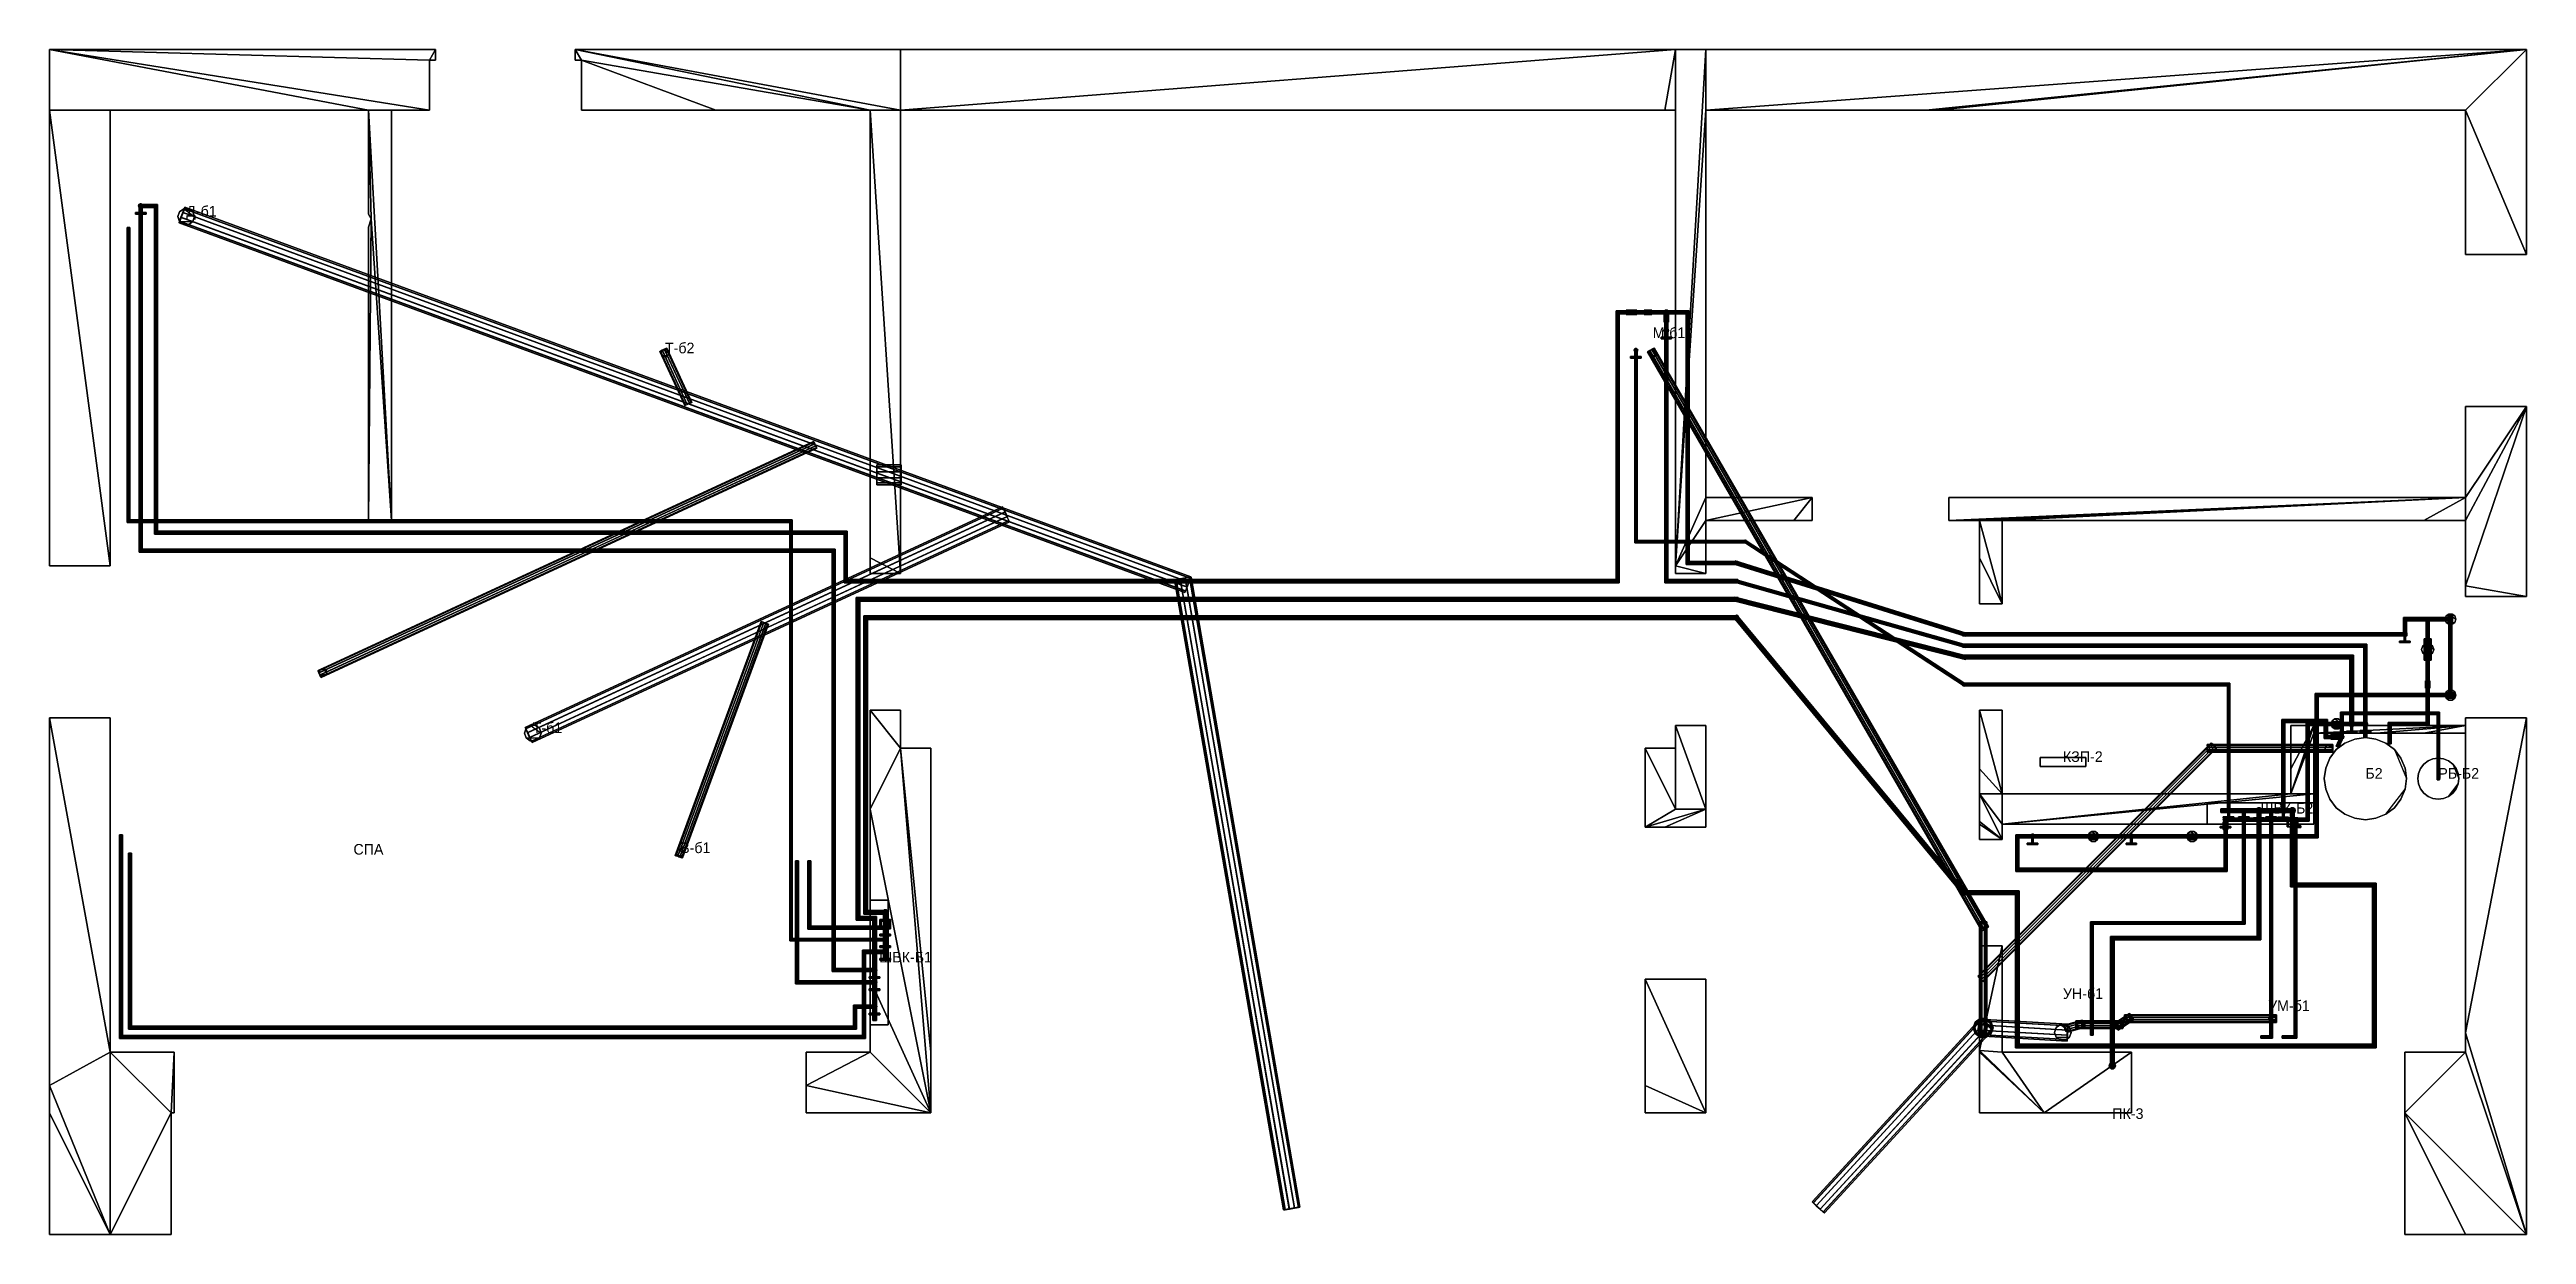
# Model space of a CAD drawing. Header units: millimetres. Extents: x -396 to 23232, y -842 to 31800.
# Drawn here: x 6932 to 23232, y 24000 to 31800 of the extents above; entities that cross this region are included whole.
import ezdxf

# ---------------------------------------------------------------- set-up
doc = ezdxf.new("R2010")
doc.units = ezdxf.units.MM
doc.layers.add('АР_3D_стены', color=8, linetype='Continuous')
doc.layers.add('ВК_3D_Марки', color=7, linetype='Continuous')
for name, color, linetype, true_color in [('ВК_3D_Арматура', 42, 'Continuous', 0xb48c3c), ('ВК_3D_В1', 4, 'Continuous', 0x06b6d4), ('ВК_3D_К1', 30, 'Continuous', 0xc2410c), ('ВК_3D_К1в', 32, 'Continuous', 0xa16207), ('ВК_3D_Оборудование', 9, 'Continuous', 0xe2e8f0), ('ВК_3D_Т3', 3, 'Continuous', 0x16a34a), ('ВК_3D_Т4', 82, 'Continuous', 0x84cc16)]:
    doc.layers.add(name, color=color, linetype=linetype, true_color=true_color)

msp = doc.modelspace()

# ---------------------------------------------------------------- texts
at = {"layer": 'ВК_3D_Марки'}
for s, p in [('Д-б1', (7832, 30700, 900)), ('Т-б2', (10982, 29800, 900)), ('М-б1', (17482, 29900, 900)), ('Т-б1', (10112, 27300, 900)), ('КЗП-2', (20182, 27110, 1620)), ('Б2', (22172, 27000, 1370)), ('РБ-Б2', (22652, 27000, 1370)), ('ШВК-Б2', (21482, 26770, 1020)), ('СПА', (8932, 26500, 900)), ('В-б1', (11082, 26510, 900)), ('ШВК-Б1', (12392, 25790, 1020)), ('УН-б1', (20182, 25550, 900)), ('УМ-б1', (21532, 25470, 900)), ('ПК-3', (20507, 24760, 900))]:
    msp.add_text(s, height=70, dxfattribs=at).set_placement(p)

# ---------------------------------------------------------------- meshes
at = {"layer": 'АР_3D_стены'}
mesh = msp.add_polyface(dxfattribs=at)
corners = [(9032, 31400), (6932, 31400), (6932, 31800), (6932, 31800, 3000), (6932, 31400, 3000), (9032, 31400, 3000), (9472, 31800), (9472, 31730), (9432, 31730), (9432, 31730, 3000), (9472, 31730, 3000), (9472, 31800, 3000), (9432, 31400), (9432, 31400, 3000), (9182, 31400), (9182, 31400, 3000), (9182, 31800), (9182, 31800, 3000)]
mesh.append_faces([[corners[k] for k in face] for face in [(0, 1, 2), (3, 4, 5), (6, 7, 8), (9, 10, 11), (12, 0, 2), (3, 5, 13), (2, 6, 8), (9, 11, 3), (8, 12, 2), (3, 13, 9), (6, 7, 10, 11), (7, 8, 9, 10), (8, 12, 13, 9), (12, 14, 15, 13), (14, 14, 15, 15), (14, 0, 5, 15), (0, 1, 4, 5), (1, 2, 3, 4), (2, 16, 17, 3), (16, 16, 17, 17), (16, 6, 11, 17)]])
mesh = msp.add_polyface(dxfattribs=at)
corners = [(11318, 31400), (10432, 31400), (10432, 31730), (10432, 31730, 3000), (10432, 31400, 3000), (11318, 31400, 3000), (12532, 28350), (12332, 28350), (12332, 28454), (12332, 28454, 3000), (12332, 28350, 3000), (12532, 28350, 3000), (17632, 31800), (17632, 31400), (17562, 31400), (17562, 31400, 3000), (17632, 31400, 3000), (17632, 31800, 3000), (10392, 31730), (10392, 31800), (10392, 31800, 3000), (10392, 31730, 3000), (12332, 31400), (12332, 31400, 3000), (12532, 31400), (12532, 31400, 3000), (12532, 31800), (12532, 31800, 3000), (12332, 31800), (12332, 31800, 3000)]
mesh.append_faces([[corners[k] for k in face] for face in [(0, 1, 2), (3, 4, 5), (6, 7, 8), (9, 10, 11), (12, 13, 14), (15, 16, 17), (2, 18, 19), (20, 21, 3), (22, 0, 2), (3, 5, 23), (6, 8, 22), (23, 9, 11), (12, 14, 24), (25, 15, 17), (22, 2, 19), (20, 3, 23), (24, 6, 22), (23, 11, 25), (26, 12, 24), (25, 17, 27), (24, 22, 19), (20, 23, 25), (19, 26, 24), (25, 27, 20), (2, 18, 21, 3), (18, 19, 20, 21), (19, 28, 29, 20), (28, 28, 29, 29), (28, 26, 27, 29), (26, 12, 17, 27), (12, 13, 16, 17), (13, 14, 15, 16), (14, 24, 25, 15), (24, 6, 11, 25), (6, 7, 10, 11), (7, 8, 9, 10), (8, 22, 23, 9), (22, 0, 5, 23), (0, 1, 4, 5), (1, 2, 3, 4)]])
mesh = msp.add_polyface(dxfattribs=at)
corners = [(17832, 28350), (17632, 28350), (17632, 28400), (17632, 28400, 3000), (17632, 28350, 3000), (17832, 28350, 3000), (18532, 28850), (18532, 28700), (18412, 28700), (18412, 28700, 3000), (18532, 28700, 3000), (18532, 28850, 3000), (23232, 30450), (22832, 30450), (22832, 30451), (22832, 30451, 3000), (22832, 30450, 3000), (23232, 30450, 3000), (17632, 31800), (17832, 31800), (17832, 31800, 3000), (17632, 31800, 3000), (17832, 28700), (17832, 28700, 3000), (22832, 31400), (22832, 31400, 3000), (17832, 28850), (17832, 28850, 3000), (23232, 31800), (23232, 31800, 3000), (19357, 31400), (19357, 31400, 3000), (17832, 31400), (17832, 31400, 3000), (19279, 31400), (19279, 31400, 3000), (22832, 31800), (22832, 31800, 3000)]
mesh.append_faces([[corners[k] for k in face] for face in [(0, 1, 2), (3, 4, 5), (6, 7, 8), (9, 10, 11), (12, 13, 14), (15, 16, 17), (2, 18, 19), (20, 21, 3), (22, 0, 2), (3, 5, 23), (6, 8, 22), (23, 9, 11), (12, 14, 24), (25, 15, 17), (26, 6, 22), (23, 11, 27), (28, 12, 24), (25, 17, 29), (26, 22, 2), (3, 23, 27), (28, 24, 30), (31, 25, 29), (32, 26, 2), (3, 27, 33), (28, 30, 34), (35, 31, 29), (32, 2, 19), (20, 3, 33), (28, 34, 32), (33, 35, 29), (19, 28, 32), (33, 29, 20), (2, 18, 21, 3), (18, 19, 20, 21), (19, 36, 37, 20), (36, 36, 37, 37), (36, 28, 29, 37), (28, 12, 17, 29), (12, 13, 16, 17), (13, 14, 15, 16), (14, 24, 25, 15), (24, 30, 31, 25), (30, 34, 35, 31), (34, 32, 33, 35), (32, 26, 27, 33), (26, 6, 11, 27), (6, 7, 10, 11), (7, 8, 9, 10), (8, 22, 23, 9), (22, 0, 5, 23), (0, 1, 4, 5), (1, 2, 3, 4)]])
mesh = msp.add_polyface(dxfattribs=at)
corners = [(7332, 28400), (6932, 28400), (6932, 31400), (6932, 31400, 3000), (6932, 28400, 3000), (7332, 28400, 3000), (7332, 31400), (7332, 31400, 3000)]
mesh.append_faces([[corners[k] for k in face] for face in [(0, 1, 2), (3, 4, 5), (2, 6, 0), (5, 7, 3), (1, 2, 3, 4), (2, 6, 7, 3), (6, 0, 5, 7), (0, 1, 4, 5)]])
mesh = msp.add_polyface(dxfattribs=at)
corners = [(9032, 31400), (9182, 31400), (9182, 28700), (9182, 28700, 3000), (9182, 31400, 3000), (9032, 31400, 3000), (9048, 30686), (9032, 30716), (9032, 30716, 3000), (9048, 30686, 3000), (9032, 28700), (9032, 30631), (9032, 30631, 3000), (9032, 28700, 3000)]
mesh.append_faces([[corners[k] for k in face] for face in [(0, 1, 2), (3, 4, 5), (6, 7, 0), (5, 8, 9), (10, 11, 6), (9, 12, 13), (6, 0, 2), (3, 5, 9), (2, 10, 6), (9, 13, 3), (1, 2, 3, 4), (2, 10, 13, 3), (10, 11, 12, 13), (11, 6, 9, 12), (6, 7, 8, 9), (7, 0, 5, 8), (0, 1, 4, 5)]])
mesh = msp.add_polyface(dxfattribs=at)
corners = [(19782, 28150), (19632, 28150), (19632, 28454), (19632, 28454, 3000), (19632, 28150, 3000), (19782, 28150, 3000), (23232, 28200), (22832, 28200), (22832, 28270), (22832, 28270, 3000), (22832, 28200, 3000), (23232, 28200, 3000), (22832, 28850), (22832, 29450), (23232, 29450), (23232, 29450, 3000), (22832, 29450, 3000), (22832, 28850, 3000), (19432, 28700), (19432, 28850), (19432, 28850, 3000), (19432, 28700, 3000), (19632, 28700), (19632, 28700, 3000), (19782, 28700), (19782, 28700, 3000), (22557, 28700), (22557, 28700, 3000), (22832, 28700), (22832, 28700, 3000), (23232, 28700), (23232, 28700, 3000)]
mesh.append_faces([[corners[k] for k in face] for face in [(0, 1, 2), (3, 4, 5), (6, 7, 8), (9, 10, 11), (12, 13, 14), (15, 16, 17), (18, 19, 12), (17, 20, 21), (0, 2, 22), (23, 3, 5), (22, 18, 12), (17, 21, 23), (24, 0, 22), (23, 5, 25), (24, 22, 12), (17, 23, 25), (26, 24, 12), (17, 25, 27), (14, 6, 8), (9, 11, 15), (28, 26, 12), (17, 27, 29), (14, 8, 28), (29, 9, 15), (28, 12, 14), (15, 17, 29), (2, 22, 23, 3), (22, 18, 21, 23), (18, 19, 20, 21), (19, 12, 17, 20), (12, 13, 16, 17), (13, 14, 15, 16), (14, 30, 31, 15), (30, 30, 31, 31), (30, 6, 11, 31), (6, 7, 10, 11), (7, 8, 9, 10), (8, 28, 29, 9), (28, 28, 29, 29), (28, 26, 27, 29), (26, 24, 25, 27), (24, 0, 5, 25), (0, 1, 4, 5), (1, 2, 3, 4)]])
mesh = msp.add_polyface(dxfattribs=at)
corners = [(7752, 25200), (7752, 24800), (7732, 24800), (7732, 24800, 3000), (7752, 24800, 3000), (7752, 25200, 3000), (6932, 27400), (7332, 27400), (7332, 25200), (7332, 25200, 3000), (7332, 27400, 3000), (6932, 27400, 3000), (7332, 24000), (6932, 24000), (6932, 24800), (6932, 24800, 3000), (6932, 24000, 3000), (7332, 24000, 3000), (7732, 24000), (7732, 24000, 3000), (6932, 24980), (6932, 24980, 3000)]
mesh.append_faces([[corners[k] for k in face] for face in [(0, 1, 2), (3, 4, 5), (6, 7, 8), (9, 10, 11), (12, 13, 14), (15, 16, 17), (2, 18, 12), (17, 19, 3), (8, 0, 2), (3, 5, 9), (20, 6, 8), (9, 11, 21), (12, 14, 20), (21, 15, 17), (8, 2, 12), (17, 3, 9), (12, 20, 8), (9, 21, 17), (2, 18, 19, 3), (18, 12, 17, 19), (12, 13, 16, 17), (13, 14, 15, 16), (14, 20, 21, 15), (20, 6, 11, 21), (6, 7, 10, 11), (7, 8, 9, 10), (8, 0, 5, 9), (0, 1, 4, 5), (1, 2, 3, 4)]])
mesh = msp.add_polyface(dxfattribs=at)
corners = [(11912, 24980), (11912, 25200), (12332, 25200), (12332, 25200, 3000), (11912, 25200, 3000), (11912, 24980, 3000), (12732, 24800), (11912, 24800), (11912, 24800, 3000), (12732, 24800, 3000), (12532, 27200), (12732, 27200), (12732, 25200), (12732, 25200, 3000), (12732, 27200, 3000), (12532, 27200, 3000), (12332, 27450), (12532, 27450), (12532, 27450, 3000), (12332, 27450, 3000), (12332, 26800), (12332, 26800, 3000), (12332, 25675), (12332, 25675, 3000)]
mesh.append_faces([[corners[k] for k in face] for face in [(0, 1, 2), (3, 4, 5), (6, 7, 0), (5, 8, 9), (10, 11, 12), (13, 14, 15), (16, 17, 10), (15, 18, 19), (6, 0, 2), (3, 5, 9), (10, 12, 6), (9, 13, 15), (20, 16, 10), (15, 19, 21), (6, 2, 22), (23, 3, 9), (20, 10, 6), (9, 15, 21), (6, 22, 20), (21, 23, 9), (20, 16, 19, 21), (16, 17, 18, 19), (17, 10, 15, 18), (10, 11, 14, 15), (11, 12, 13, 14), (12, 6, 9, 13), (6, 7, 8, 9), (7, 0, 5, 8), (0, 1, 4, 5), (1, 2, 3, 4), (2, 22, 23, 3), (22, 20, 21, 23)]])
mesh = msp.add_polyface(dxfattribs=at)
corners = [(19782, 26600), (19632, 26600), (19632, 26700), (19632, 26700, 3000), (19632, 26600, 3000), (19782, 26600, 3000), (21832, 26900), (21832, 26700), (19782, 26700), (19782, 26700, 3000), (21832, 26700, 3000), (21832, 26900, 3000), (22832, 27350), (22832, 27300), (22557, 27300), (22557, 27300, 3000), (22832, 27300, 3000), (22832, 27350, 3000), (21682, 27064), (21682, 27350), (21832, 27350), (21832, 27350, 3000), (21682, 27350, 3000), (21682, 27064, 3000), (19632, 27450), (19782, 27450), (19782, 26900), (19782, 26900, 3000), (19782, 27450, 3000), (19632, 27450, 3000), (19632, 26717), (19632, 26717, 3000), (22245, 27300), (22245, 27300, 3000), (21682, 26900), (21682, 26900, 3000), (19632, 27064), (19632, 27064, 3000), (19632, 26900), (19632, 26900, 3000), (21832, 27300), (21832, 27300, 3000)]
mesh.append_faces([[corners[k] for k in face] for face in [(0, 1, 2), (3, 4, 5), (6, 7, 8), (9, 10, 11), (12, 13, 14), (15, 16, 17), (18, 19, 20), (21, 22, 23), (24, 25, 26), (27, 28, 29), (0, 2, 30), (31, 3, 5), (12, 14, 32), (33, 15, 17), (34, 18, 20), (21, 23, 35), (36, 24, 26), (27, 29, 37), (0, 30, 38), (39, 31, 5), (12, 32, 40), (41, 33, 17), (38, 36, 26), (27, 37, 39), (8, 0, 38), (39, 5, 9), (20, 12, 40), (41, 17, 21), (8, 38, 26), (27, 39, 9), (34, 20, 40), (41, 21, 35), (8, 26, 34), (35, 27, 9), (34, 40, 6), (11, 41, 35), (6, 8, 34), (35, 9, 11), (36, 24, 29, 37), (24, 25, 28, 29), (25, 26, 27, 28), (26, 34, 35, 27), (34, 18, 23, 35), (18, 19, 22, 23), (19, 20, 21, 22), (20, 12, 17, 21), (12, 13, 16, 17), (13, 14, 15, 16), (14, 32, 33, 15), (32, 40, 41, 33), (40, 6, 11, 41), (6, 7, 10, 11), (7, 8, 9, 10), (8, 0, 5, 9), (0, 1, 4, 5), (1, 2, 3, 4), (2, 30, 31, 3), (30, 38, 39, 31), (38, 36, 37, 39)]])
mesh = msp.add_polyface(dxfattribs=at)
corners = [(22832, 24000), (22432, 24000), (22432, 24800), (22432, 24800, 3000), (22432, 24000, 3000), (22832, 24000, 3000), (22432, 25200), (22832, 25200), (22832, 25200, 3000), (22432, 25200, 3000), (23232, 24000), (23232, 24000, 3000), (22832, 25327), (22832, 25327, 3000), (22832, 27400), (23232, 27400), (23232, 27400, 3000), (22832, 27400, 3000), (22832, 26900), (22832, 26900, 3000), (23232, 26900), (23232, 26900, 3000), (23232, 25200), (23232, 25200, 3000), (23232, 24800), (23232, 24800, 3000)]
mesh.append_faces([[corners[k] for k in face] for face in [(0, 1, 2), (3, 4, 5), (2, 6, 7), (8, 9, 3), (10, 0, 2), (3, 5, 11), (10, 2, 7), (8, 3, 11), (10, 7, 12), (13, 8, 11), (12, 14, 15), (16, 17, 13), (15, 10, 12), (13, 11, 16), (2, 6, 9, 3), (6, 7, 8, 9), (7, 12, 13, 8), (12, 18, 19, 13), (18, 18, 19, 19), (18, 14, 17, 19), (14, 15, 16, 17), (15, 20, 21, 16), (20, 20, 21, 21), (20, 22, 23, 21), (22, 24, 25, 23), (24, 24, 25, 25), (24, 10, 11, 25), (10, 0, 5, 11), (0, 1, 4, 5), (1, 2, 3, 4), (2, 2, 3, 3)]])
mesh = msp.add_polyface(dxfattribs=at)
corners = [(17432, 27200), (17632, 27200), (17632, 26800), (17632, 26800, 3000), (17632, 27200, 3000), (17432, 27200, 3000), (17832, 26800), (17832, 26680), (17562, 26680), (17562, 26680, 3000), (17832, 26680, 3000), (17832, 26800, 3000), (17632, 27350), (17832, 27350), (17832, 27350, 3000), (17632, 27350, 3000), (17432, 26680), (17432, 26680, 3000), (17432, 26800), (17432, 26800, 3000)]
mesh.append_faces([[corners[k] for k in face] for face in [(0, 1, 2), (3, 4, 5), (6, 7, 8), (9, 10, 11), (12, 13, 6), (11, 14, 15), (6, 8, 16), (17, 9, 11), (2, 12, 6), (11, 15, 3), (2, 6, 16), (17, 11, 3), (16, 0, 2), (3, 5, 17), (1, 2, 3, 4), (2, 12, 15, 3), (12, 13, 14, 15), (13, 6, 11, 14), (6, 7, 10, 11), (7, 8, 9, 10), (8, 16, 17, 9), (16, 18, 19, 17), (18, 18, 19, 19), (18, 0, 5, 19), (0, 1, 4, 5)]])
mesh = msp.add_polyface(dxfattribs=at)
corners = [(19632, 25210), (19632, 25900), (19782, 25900), (19782, 25900, 3000), (19632, 25900, 3000), (19632, 25210, 3000), (20059, 24800), (19632, 24800), (19632, 25200), (19632, 25200, 3000), (19632, 24800, 3000), (20059, 24800, 3000), (20632, 25200), (20632, 24800), (20632, 24800, 3000), (20632, 25200, 3000), (19782, 25200), (19782, 25200, 3000)]
mesh.append_faces([[corners[k] for k in face] for face in [(0, 1, 2), (3, 4, 5), (6, 7, 8), (9, 10, 11), (12, 13, 6), (11, 14, 15), (0, 2, 16), (17, 3, 5), (6, 8, 0), (5, 9, 11), (16, 12, 6), (11, 15, 17), (6, 0, 16), (17, 5, 11), (1, 2, 3, 4), (2, 16, 17, 3), (16, 12, 15, 17), (12, 13, 14, 15), (13, 6, 11, 14), (6, 7, 10, 11), (7, 8, 9, 10), (8, 0, 5, 9), (0, 1, 4, 5)]])
mesh = msp.add_polyface(dxfattribs=at)
corners = [(17832, 24800), (17432, 24800), (17432, 24980), (17432, 24980, 3000), (17432, 24800, 3000), (17832, 24800, 3000), (17432, 25680), (17832, 25680), (17832, 25680, 3000), (17432, 25680, 3000)]
mesh.append_faces([[corners[k] for k in face] for face in [(0, 1, 2), (3, 4, 5), (6, 7, 0), (5, 8, 9), (0, 2, 6), (9, 3, 5), (1, 2, 3, 4), (2, 6, 9, 3), (6, 7, 8, 9), (7, 0, 5, 8), (0, 1, 4, 5)]])
at = {"layer": 'ВК_3D_Арматура', "true_color": 0x16a34a}
mesh = msp.add_polyface(dxfattribs=at)
corners = [(7567, 30726, 1000), (7560, 30726, 1021), (7560, 30716, 1021), (7567, 30716, 1000), (7543, 30726, 1033), (7543, 30716, 1033), (7521, 30726, 1033), (7521, 30716, 1033), (7504, 30726, 1021), (7504, 30716, 1021), (7497, 30726, 1000), (7497, 30716, 1000), (7504, 30726, 979), (7504, 30716, 979), (7521, 30726, 967), (7521, 30716, 967), (7543, 30726, 967), (7543, 30716, 967), (7560, 30726, 979), (7560, 30716, 979)]
mesh.append_faces([[corners[k] for k in face] for face in [(0, 1, 2, 3), (1, 4, 5, 2), (4, 6, 7, 5), (6, 8, 9, 7), (8, 10, 11, 9), (10, 12, 13, 11), (12, 14, 15, 13), (14, 16, 17, 15), (16, 18, 19, 17), (18, 0, 3, 19), (18, 16, 14, 12), (3, 2, 5, 7)]])
at = {"layer": 'ВК_3D_Арматура', "true_color": 0xbf9142}
mesh = msp.add_polyface(dxfattribs=at)
corners = [(7546, 30770, 975), (7544, 30779, 975), (7544, 30779, 1025), (7546, 30770, 1025), (7536, 30784, 975), (7536, 30784, 1025), (7528, 30784, 975), (7528, 30784, 1025), (7520, 30779, 975), (7520, 30779, 1025), (7518, 30770, 975), (7518, 30770, 1025), (7520, 30761, 975), (7520, 30761, 1025), (7528, 30756, 975), (7528, 30756, 1025), (7536, 30756, 975), (7536, 30756, 1025), (7544, 30761, 975), (7544, 30761, 1025)]
mesh.append_faces([[corners[k] for k in face] for face in [(0, 1, 2, 3), (1, 4, 5, 2), (4, 6, 7, 5), (6, 8, 9, 7), (8, 10, 11, 9), (10, 12, 13, 11), (12, 14, 15, 13), (14, 16, 17, 15), (16, 18, 19, 17), (18, 0, 3, 19), (18, 16, 14, 12), (3, 2, 5, 7)]])
mesh = msp.add_polyface(dxfattribs=at)
corners = [(7537, 30756, 1000), (7536, 30756, 1003), (7536, 30726, 1003), (7537, 30726, 1000), (7534, 30756, 1005), (7534, 30726, 1005), (7530, 30756, 1005), (7530, 30726, 1005), (7528, 30756, 1003), (7528, 30726, 1003), (7527, 30756, 1000), (7527, 30726, 1000), (7528, 30756, 997), (7528, 30726, 997), (7530, 30756, 995), (7530, 30726, 995), (7534, 30756, 995), (7534, 30726, 995), (7536, 30756, 997), (7536, 30726, 997)]
mesh.append_faces([[corners[k] for k in face] for face in [(0, 1, 2, 3), (1, 4, 5, 2), (4, 6, 7, 5), (6, 8, 9, 7), (8, 10, 11, 9), (10, 12, 13, 11), (12, 14, 15, 13), (14, 16, 17, 15), (16, 18, 19, 17), (18, 0, 3, 19), (18, 16, 14, 12), (3, 2, 5, 7)]])
mesh = msp.add_polyface(dxfattribs=at)
corners = [(17307, 30085, 250), (17307, 30082, 259), (17377, 30082, 259), (17377, 30085, 250), (17307, 30075, 264), (17377, 30075, 264), (17307, 30065, 264), (17377, 30065, 264), (17307, 30058, 259), (17377, 30058, 259), (17307, 30055, 250), (17377, 30055, 250), (17307, 30058, 241), (17377, 30058, 241), (17307, 30065, 236), (17377, 30065, 236), (17307, 30075, 236), (17377, 30075, 236), (17307, 30082, 241), (17377, 30082, 241)]
mesh.append_faces([[corners[k] for k in face] for face in [(0, 1, 2, 3), (1, 4, 5, 2), (4, 6, 7, 5), (6, 8, 9, 7), (8, 10, 11, 9), (10, 12, 13, 11), (12, 14, 15, 13), (14, 16, 17, 15), (16, 18, 19, 17), (18, 0, 3, 19), (18, 16, 14, 12), (3, 2, 5, 7)]])
at = {"layer": 'ВК_3D_Арматура', "true_color": 0x3b82f6}
mesh = msp.add_polyface(dxfattribs=at)
corners = [(17357, 30070, 264), (17354, 30079, 264), (17354, 30079, 314), (17357, 30070, 314), (17347, 30084, 264), (17347, 30084, 314), (17337, 30084, 264), (17337, 30084, 314), (17330, 30079, 264), (17330, 30079, 314), (17327, 30070, 264), (17327, 30070, 314), (17330, 30061, 264), (17330, 30061, 314), (17337, 30056, 264), (17337, 30056, 314), (17347, 30056, 264), (17347, 30056, 314), (17354, 30061, 264), (17354, 30061, 314)]
mesh.append_faces([[corners[k] for k in face] for face in [(0, 1, 2, 3), (1, 4, 5, 2), (4, 6, 7, 5), (6, 8, 9, 7), (8, 10, 11, 9), (10, 12, 13, 11), (12, 14, 15, 13), (14, 16, 17, 15), (16, 18, 19, 17), (18, 0, 3, 19), (18, 16, 14, 12), (3, 2, 5, 7)]])
at = {"layer": 'ВК_3D_Арматура', "true_color": 0xbf9142}
mesh = msp.add_polyface(dxfattribs=at)
corners = [(17427, 30085, 250), (17427, 30082, 259), (17477, 30082, 259), (17477, 30085, 250), (17427, 30075, 264), (17477, 30075, 264), (17427, 30065, 264), (17477, 30065, 264), (17427, 30058, 259), (17477, 30058, 259), (17427, 30055, 250), (17477, 30055, 250), (17427, 30058, 241), (17477, 30058, 241), (17427, 30065, 236), (17477, 30065, 236), (17427, 30075, 236), (17477, 30075, 236), (17427, 30082, 241), (17477, 30082, 241)]
mesh.append_faces([[corners[k] for k in face] for face in [(0, 1, 2, 3), (1, 4, 5, 2), (4, 6, 7, 5), (6, 8, 9, 7), (8, 10, 11, 9), (10, 12, 13, 11), (12, 14, 15, 13), (14, 16, 17, 15), (16, 18, 19, 17), (18, 0, 3, 19), (18, 16, 14, 12), (3, 2, 5, 7)]])
mesh = msp.add_polyface(dxfattribs=at)
corners = [(17587, 30070, 415), (17584, 30079, 415), (17584, 30079, 485), (17587, 30070, 485), (17577, 30084, 415), (17577, 30084, 485), (17567, 30084, 415), (17567, 30084, 485), (17560, 30079, 415), (17560, 30079, 485), (17557, 30070, 415), (17557, 30070, 485), (17560, 30061, 415), (17560, 30061, 485), (17567, 30056, 415), (17567, 30056, 485), (17577, 30056, 415), (17577, 30056, 485), (17584, 30061, 415), (17584, 30061, 485)]
mesh.append_faces([[corners[k] for k in face] for face in [(0, 1, 2, 3), (1, 4, 5, 2), (4, 6, 7, 5), (6, 8, 9, 7), (8, 10, 11, 9), (10, 12, 13, 11), (12, 14, 15, 13), (14, 16, 17, 15), (16, 18, 19, 17), (18, 0, 3, 19), (18, 16, 14, 12), (3, 2, 5, 7)]])
mesh = msp.add_polyface(dxfattribs=at)
corners = [(17587, 30070, 335), (17584, 30079, 335), (17584, 30079, 385), (17587, 30070, 385), (17577, 30084, 335), (17577, 30084, 385), (17567, 30084, 335), (17567, 30084, 385), (17560, 30079, 335), (17560, 30079, 385), (17557, 30070, 335), (17557, 30070, 385), (17560, 30061, 335), (17560, 30061, 385), (17567, 30056, 335), (17567, 30056, 385), (17577, 30056, 335), (17577, 30056, 385), (17584, 30061, 335), (17584, 30061, 385)]
mesh.append_faces([[corners[k] for k in face] for face in [(0, 1, 2, 3), (1, 4, 5, 2), (4, 6, 7, 5), (6, 8, 9, 7), (8, 10, 11, 9), (10, 12, 13, 11), (12, 14, 15, 13), (14, 16, 17, 15), (16, 18, 19, 17), (18, 0, 3, 19), (18, 16, 14, 12), (3, 2, 5, 7)]])
at = {"layer": 'ВК_3D_Арматура', "true_color": 0x3b82f6}
mesh = msp.add_polyface(dxfattribs=at)
corners = [(17587, 30056, 450), (17584, 30056, 459), (17584, 30006, 459), (17587, 30006, 450), (17577, 30056, 464), (17577, 30006, 464), (17567, 30056, 464), (17567, 30006, 464), (17560, 30056, 459), (17560, 30006, 459), (17557, 30056, 450), (17557, 30006, 450), (17560, 30056, 441), (17560, 30006, 441), (17567, 30056, 436), (17567, 30006, 436), (17577, 30056, 436), (17577, 30006, 436), (17584, 30056, 441), (17584, 30006, 441)]
mesh.append_faces([[corners[k] for k in face] for face in [(0, 1, 2, 3), (1, 4, 5, 2), (4, 6, 7, 5), (6, 8, 9, 7), (8, 10, 11, 9), (10, 12, 13, 11), (12, 14, 15, 13), (14, 16, 17, 15), (16, 18, 19, 17), (18, 0, 3, 19), (18, 16, 14, 12), (3, 2, 5, 7)]])
at = {"layer": 'ВК_3D_Арматура', "true_color": 0xbf9142}
mesh = msp.add_polyface(dxfattribs=at)
corners = [(17384, 29820, 375), (17381, 29827, 375), (17381, 29827, 425), (17384, 29820, 425), (17376, 29831, 375), (17376, 29831, 425), (17368, 29831, 375), (17368, 29831, 425), (17363, 29827, 375), (17363, 29827, 425), (17360, 29820, 375), (17360, 29820, 425), (17363, 29813, 375), (17363, 29813, 425), (17368, 29809, 375), (17368, 29809, 425), (17376, 29809, 375), (17376, 29809, 425), (17381, 29813, 375), (17381, 29813, 425)]
mesh.append_faces([[corners[k] for k in face] for face in [(0, 1, 2, 3), (1, 4, 5, 2), (4, 6, 7, 5), (6, 8, 9, 7), (8, 10, 11, 9), (10, 12, 13, 11), (12, 14, 15, 13), (14, 16, 17, 15), (16, 18, 19, 17), (18, 0, 3, 19), (18, 16, 14, 12), (3, 2, 5, 7)]])
at = {"layer": 'ВК_3D_Арматура', "true_color": 0x16a34a}
mesh = msp.add_polyface(dxfattribs=at)
corners = [(17607, 29906, 500), (17600, 29906, 521), (17600, 29896, 521), (17607, 29896, 500), (17583, 29906, 533), (17583, 29896, 533), (17561, 29906, 533), (17561, 29896, 533), (17544, 29906, 521), (17544, 29896, 521), (17537, 29906, 500), (17537, 29896, 500), (17544, 29906, 479), (17544, 29896, 479), (17561, 29906, 467), (17561, 29896, 467), (17583, 29906, 467), (17583, 29896, 467), (17600, 29906, 479), (17600, 29896, 479)]
mesh.append_faces([[corners[k] for k in face] for face in [(0, 1, 2, 3), (1, 4, 5, 2), (4, 6, 7, 5), (6, 8, 9, 7), (8, 10, 11, 9), (10, 12, 13, 11), (12, 14, 15, 13), (14, 16, 17, 15), (16, 18, 19, 17), (18, 0, 3, 19), (18, 16, 14, 12), (3, 2, 5, 7)]])
at = {"layer": 'ВК_3D_Арматура', "true_color": 0xbf9142}
mesh = msp.add_polyface(dxfattribs=at)
corners = [(17586, 29950, 475), (17584, 29959, 475), (17584, 29959, 525), (17586, 29950, 525), (17576, 29964, 475), (17576, 29964, 525), (17568, 29964, 475), (17568, 29964, 525), (17560, 29959, 475), (17560, 29959, 525), (17557, 29950, 475), (17557, 29950, 525), (17560, 29941, 475), (17560, 29941, 525), (17568, 29936, 475), (17568, 29936, 525), (17576, 29936, 475), (17576, 29936, 525), (17584, 29941, 475), (17584, 29941, 525)]
mesh.append_faces([[corners[k] for k in face] for face in [(0, 1, 2, 3), (1, 4, 5, 2), (4, 6, 7, 5), (6, 8, 9, 7), (8, 10, 11, 9), (10, 12, 13, 11), (12, 14, 15, 13), (14, 16, 17, 15), (16, 18, 19, 17), (18, 0, 3, 19), (18, 16, 14, 12), (3, 2, 5, 7)]])
mesh = msp.add_polyface(dxfattribs=at)
corners = [(17577, 29936, 500), (17576, 29936, 503), (17576, 29906, 503), (17577, 29906, 500), (17574, 29936, 505), (17574, 29906, 505), (17570, 29936, 505), (17570, 29906, 505), (17568, 29936, 503), (17568, 29906, 503), (17567, 29936, 500), (17567, 29906, 500), (17568, 29936, 497), (17568, 29906, 497), (17570, 29936, 495), (17570, 29906, 495), (17574, 29936, 495), (17574, 29906, 495), (17576, 29936, 497), (17576, 29906, 497)]
mesh.append_faces([[corners[k] for k in face] for face in [(0, 1, 2, 3), (1, 4, 5, 2), (4, 6, 7, 5), (6, 8, 9, 7), (8, 10, 11, 9), (10, 12, 13, 11), (12, 14, 15, 13), (14, 16, 17, 15), (16, 18, 19, 17), (18, 0, 3, 19), (18, 16, 14, 12), (3, 2, 5, 7)]])
at = {"layer": 'ВК_3D_Арматура', "true_color": 0x06b6d4}
mesh = msp.add_polyface(dxfattribs=at)
corners = [(17407, 29779, 400), (17400, 29779, 421), (17400, 29769, 421), (17407, 29769, 400), (17383, 29779, 433), (17383, 29769, 433), (17361, 29779, 433), (17361, 29769, 433), (17344, 29779, 421), (17344, 29769, 421), (17337, 29779, 400), (17337, 29769, 400), (17344, 29779, 379), (17344, 29769, 379), (17361, 29779, 367), (17361, 29769, 367), (17383, 29779, 367), (17383, 29769, 367), (17400, 29779, 379), (17400, 29769, 379)]
mesh.append_faces([[corners[k] for k in face] for face in [(0, 1, 2, 3), (1, 4, 5, 2), (4, 6, 7, 5), (6, 8, 9, 7), (8, 10, 11, 9), (10, 12, 13, 11), (12, 14, 15, 13), (14, 16, 17, 15), (16, 18, 19, 17), (18, 0, 3, 19), (18, 16, 14, 12), (3, 2, 5, 7)]])
at = {"layer": 'ВК_3D_Арматура', "true_color": 0xbf9142}
mesh = msp.add_polyface(dxfattribs=at)
corners = [(17377, 29809, 400), (17376, 29809, 403), (17376, 29779, 403), (17377, 29779, 400), (17374, 29809, 405), (17374, 29779, 405), (17370, 29809, 405), (17370, 29779, 405), (17368, 29809, 403), (17368, 29779, 403), (17367, 29809, 400), (17367, 29779, 400), (17368, 29809, 397), (17368, 29779, 397), (17370, 29809, 395), (17370, 29779, 395), (17374, 29809, 395), (17374, 29779, 395), (17376, 29809, 397), (17376, 29779, 397)]
mesh.append_faces([[corners[k] for k in face] for face in [(0, 1, 2, 3), (1, 4, 5, 2), (4, 6, 7, 5), (6, 8, 9, 7), (8, 10, 11, 9), (10, 12, 13, 11), (12, 14, 15, 13), (14, 16, 17, 15), (16, 18, 19, 17), (18, 0, 3, 19), (18, 16, 14, 12), (3, 2, 5, 7)]])
at = {"layer": 'ВК_3D_Арматура', "true_color": 0x78716c}
mesh = msp.add_polyface(dxfattribs=at)
corners = [(12377, 29065, -694), (12377, 29053, -655), (12537, 29053, -655), (12537, 29065, -694), (12377, 29020, -632), (12537, 29020, -632), (12377, 28980, -632), (12537, 28980, -632), (12377, 28947, -655), (12537, 28947, -655), (12377, 28935, -694), (12537, 28935, -694), (12377, 28947, -732), (12537, 28947, -732), (12377, 28980, -755), (12537, 28980, -755), (12377, 29020, -755), (12537, 29020, -755), (12377, 29053, -732), (12537, 29053, -732)]
mesh.append_faces([[corners[k] for k in face] for face in [(0, 1, 2, 3), (1, 4, 5, 2), (4, 6, 7, 5), (6, 8, 9, 7), (8, 10, 11, 9), (10, 12, 13, 11), (12, 14, 15, 13), (14, 16, 17, 15), (16, 18, 19, 17), (18, 0, 3, 19), (18, 16, 14, 12), (3, 2, 5, 7)]])
at = {"layer": 'ВК_3D_Арматура', "true_color": 0x84cc16}
mesh = msp.add_polyface(dxfattribs=at)
corners = [(22767, 28050, 294), (22760, 28071, 294), (22760, 28071, 304), (22767, 28050, 304), (22743, 28083, 294), (22743, 28083, 304), (22721, 28083, 294), (22721, 28083, 304), (22704, 28071, 294), (22704, 28071, 304), (22697, 28050, 294), (22697, 28050, 304), (22704, 28029, 294), (22704, 28029, 304), (22721, 28017, 294), (22721, 28017, 304), (22743, 28017, 294), (22743, 28017, 304), (22760, 28029, 294), (22760, 28029, 304)]
mesh.append_faces([[corners[k] for k in face] for face in [(0, 1, 2, 3), (1, 4, 5, 2), (4, 6, 7, 5), (6, 8, 9, 7), (8, 10, 11, 9), (10, 12, 13, 11), (12, 14, 15, 13), (14, 16, 17, 15), (16, 18, 19, 17), (18, 0, 3, 19), (18, 16, 14, 12), (3, 2, 5, 7)]])
at = {"layer": 'ВК_3D_Арматура', "true_color": 0xbf9142}
mesh = msp.add_polyface(dxfattribs=at)
corners = [(22717, 28025, 250), (22720, 28025, 259), (22720, 28075, 259), (22717, 28075, 250), (22728, 28025, 264), (22728, 28075, 264), (22736, 28025, 264), (22736, 28075, 264), (22744, 28025, 259), (22744, 28075, 259), (22746, 28025, 250), (22746, 28075, 250), (22744, 28025, 241), (22744, 28075, 241), (22736, 28025, 236), (22736, 28075, 236), (22728, 28025, 236), (22728, 28075, 236), (22720, 28025, 241), (22720, 28075, 241)]
mesh.append_faces([[corners[k] for k in face] for face in [(0, 1, 2, 3), (1, 4, 5, 2), (4, 6, 7, 5), (6, 8, 9, 7), (8, 10, 11, 9), (10, 12, 13, 11), (12, 14, 15, 13), (14, 16, 17, 15), (16, 18, 19, 17), (18, 0, 3, 19), (18, 16, 14, 12), (3, 2, 5, 7)]])
mesh = msp.add_polyface(dxfattribs=at)
corners = [(22737, 28050, 264), (22736, 28053, 264), (22736, 28053, 294), (22737, 28050, 294), (22734, 28055, 264), (22734, 28055, 294), (22730, 28055, 264), (22730, 28055, 294), (22728, 28053, 264), (22728, 28053, 294), (22727, 28050, 264), (22727, 28050, 294), (22728, 28047, 264), (22728, 28047, 294), (22730, 28045, 264), (22730, 28045, 294), (22734, 28045, 264), (22734, 28045, 294), (22736, 28047, 264), (22736, 28047, 294)]
mesh.append_faces([[corners[k] for k in face] for face in [(0, 1, 2, 3), (1, 4, 5, 2), (4, 6, 7, 5), (6, 8, 9, 7), (8, 10, 11, 9), (10, 12, 13, 11), (12, 14, 15, 13), (14, 16, 17, 15), (16, 18, 19, 17), (18, 0, 3, 19), (18, 16, 14, 12), (3, 2, 5, 7)]])
at = {"layer": 'ВК_3D_Арматура', "true_color": 0x84cc16}
mesh = msp.add_polyface(dxfattribs=at)
corners = [(22467, 27906, 300), (22460, 27906, 321), (22460, 27896, 321), (22467, 27896, 300), (22443, 27906, 333), (22443, 27896, 333), (22421, 27906, 333), (22421, 27896, 333), (22404, 27906, 321), (22404, 27896, 321), (22397, 27906, 300), (22397, 27896, 300), (22404, 27906, 279), (22404, 27896, 279), (22421, 27906, 267), (22421, 27896, 267), (22443, 27906, 267), (22443, 27896, 267), (22460, 27906, 279), (22460, 27896, 279)]
mesh.append_faces([[corners[k] for k in face] for face in [(0, 1, 2, 3), (1, 4, 5, 2), (4, 6, 7, 5), (6, 8, 9, 7), (8, 10, 11, 9), (10, 12, 13, 11), (12, 14, 15, 13), (14, 16, 17, 15), (16, 18, 19, 17), (18, 0, 3, 19), (18, 16, 14, 12), (3, 2, 5, 7)]])
at = {"layer": 'ВК_3D_Арматура', "true_color": 0xbf9142}
mesh = msp.add_polyface(dxfattribs=at)
corners = [(22446, 27950, 275), (22444, 27959, 275), (22444, 27959, 325), (22446, 27950, 325), (22436, 27964, 275), (22436, 27964, 325), (22428, 27964, 275), (22428, 27964, 325), (22420, 27959, 275), (22420, 27959, 325), (22417, 27950, 275), (22417, 27950, 325), (22420, 27941, 275), (22420, 27941, 325), (22428, 27936, 275), (22428, 27936, 325), (22436, 27936, 275), (22436, 27936, 325), (22444, 27941, 275), (22444, 27941, 325)]
mesh.append_faces([[corners[k] for k in face] for face in [(0, 1, 2, 3), (1, 4, 5, 2), (4, 6, 7, 5), (6, 8, 9, 7), (8, 10, 11, 9), (10, 12, 13, 11), (12, 14, 15, 13), (14, 16, 17, 15), (16, 18, 19, 17), (18, 0, 3, 19), (18, 16, 14, 12), (3, 2, 5, 7)]])
mesh = msp.add_polyface(dxfattribs=at)
corners = [(22437, 27936, 300), (22436, 27936, 303), (22436, 27906, 303), (22437, 27906, 300), (22434, 27936, 305), (22434, 27906, 305), (22430, 27936, 305), (22430, 27906, 305), (22428, 27936, 303), (22428, 27906, 303), (22427, 27936, 300), (22427, 27906, 300), (22428, 27936, 297), (22428, 27906, 297), (22430, 27936, 295), (22430, 27906, 295), (22434, 27936, 295), (22434, 27906, 295), (22436, 27936, 297), (22436, 27906, 297)]
mesh.append_faces([[corners[k] for k in face] for face in [(0, 1, 2, 3), (1, 4, 5, 2), (4, 6, 7, 5), (6, 8, 9, 7), (8, 10, 11, 9), (10, 12, 13, 11), (12, 14, 15, 13), (14, 16, 17, 15), (16, 18, 19, 17), (18, 0, 3, 19), (18, 16, 14, 12), (3, 2, 5, 7)]])
at = {"layer": 'ВК_3D_Арматура', "true_color": 0x008078}
mesh = msp.add_polyface(dxfattribs=at)
corners = [(22622, 27850, 470), (22614, 27874, 470), (22614, 27874, 560), (22622, 27850, 560), (22594, 27888, 470), (22594, 27888, 560), (22570, 27888, 470), (22570, 27888, 560), (22550, 27874, 470), (22550, 27874, 560), (22542, 27850, 470), (22542, 27850, 560), (22550, 27826, 470), (22550, 27826, 560), (22570, 27812, 470), (22570, 27812, 560), (22594, 27812, 470), (22594, 27812, 560), (22614, 27826, 470), (22614, 27826, 560)]
mesh.append_faces([[corners[k] for k in face] for face in [(0, 1, 2, 3), (1, 4, 5, 2), (4, 6, 7, 5), (6, 8, 9, 7), (8, 10, 11, 9), (10, 12, 13, 11), (12, 14, 15, 13), (14, 16, 17, 15), (16, 18, 19, 17), (18, 0, 3, 19), (18, 16, 14, 12), (3, 2, 5, 7)]])
at = {"layer": 'ВК_3D_Арматура', "true_color": 0x1e293b}
mesh = msp.add_polyface(dxfattribs=at)
corners = [(22558, 27780, 450), (22563, 27780, 464), (22563, 27920, 464), (22558, 27920, 450), (22575, 27780, 473), (22575, 27920, 473), (22589, 27780, 473), (22589, 27920, 473), (22601, 27780, 464), (22601, 27920, 464), (22606, 27780, 450), (22606, 27920, 450), (22601, 27780, 436), (22601, 27920, 436), (22589, 27780, 427), (22589, 27920, 427), (22575, 27780, 427), (22575, 27920, 427), (22563, 27780, 436), (22563, 27920, 436)]
mesh.append_faces([[corners[k] for k in face] for face in [(0, 1, 2, 3), (1, 4, 5, 2), (4, 6, 7, 5), (6, 8, 9, 7), (8, 10, 11, 9), (10, 12, 13, 11), (12, 14, 15, 13), (14, 16, 17, 15), (16, 18, 19, 17), (18, 0, 3, 19), (18, 16, 14, 12), (3, 2, 5, 7)]])
at = {"layer": 'ВК_3D_Арматура', "true_color": 0xbf9142}
mesh = msp.add_polyface(dxfattribs=at)
corners = [(22567, 27595, 450), (22570, 27595, 459), (22570, 27645, 459), (22567, 27645, 450), (22577, 27595, 464), (22577, 27645, 464), (22587, 27595, 464), (22587, 27645, 464), (22594, 27595, 459), (22594, 27645, 459), (22597, 27595, 450), (22597, 27645, 450), (22594, 27595, 441), (22594, 27645, 441), (22587, 27595, 436), (22587, 27645, 436), (22577, 27595, 436), (22577, 27645, 436), (22570, 27595, 441), (22570, 27645, 441)]
mesh.append_faces([[corners[k] for k in face] for face in [(0, 1, 2, 3), (1, 4, 5, 2), (4, 6, 7, 5), (6, 8, 9, 7), (8, 10, 11, 9), (10, 12, 13, 11), (12, 14, 15, 13), (14, 16, 17, 15), (16, 18, 19, 17), (18, 0, 3, 19), (18, 16, 14, 12), (3, 2, 5, 7)]])
at = {"layer": 'ВК_3D_Арматура', "true_color": 0x84cc16}
mesh = msp.add_polyface(dxfattribs=at)
corners = [(22767, 27550, 294), (22760, 27571, 294), (22760, 27571, 304), (22767, 27550, 304), (22743, 27583, 294), (22743, 27583, 304), (22721, 27583, 294), (22721, 27583, 304), (22704, 27571, 294), (22704, 27571, 304), (22697, 27550, 294), (22697, 27550, 304), (22704, 27529, 294), (22704, 27529, 304), (22721, 27517, 294), (22721, 27517, 304), (22743, 27517, 294), (22743, 27517, 304), (22760, 27529, 294), (22760, 27529, 304)]
mesh.append_faces([[corners[k] for k in face] for face in [(0, 1, 2, 3), (1, 4, 5, 2), (4, 6, 7, 5), (6, 8, 9, 7), (8, 10, 11, 9), (10, 12, 13, 11), (12, 14, 15, 13), (14, 16, 17, 15), (16, 18, 19, 17), (18, 0, 3, 19), (18, 16, 14, 12), (3, 2, 5, 7)]])
at = {"layer": 'ВК_3D_Арматура', "true_color": 0xbf9142}
mesh = msp.add_polyface(dxfattribs=at)
corners = [(22707, 27565, 250), (22707, 27562, 259), (22757, 27562, 259), (22757, 27565, 250), (22707, 27554, 264), (22757, 27554, 264), (22707, 27546, 264), (22757, 27546, 264), (22707, 27538, 259), (22757, 27538, 259), (22707, 27536, 250), (22757, 27536, 250), (22707, 27538, 241), (22757, 27538, 241), (22707, 27546, 236), (22757, 27546, 236), (22707, 27554, 236), (22757, 27554, 236), (22707, 27562, 241), (22757, 27562, 241)]
mesh.append_faces([[corners[k] for k in face] for face in [(0, 1, 2, 3), (1, 4, 5, 2), (4, 6, 7, 5), (6, 8, 9, 7), (8, 10, 11, 9), (10, 12, 13, 11), (12, 14, 15, 13), (14, 16, 17, 15), (16, 18, 19, 17), (18, 0, 3, 19), (18, 16, 14, 12), (3, 2, 5, 7)]])
mesh = msp.add_polyface(dxfattribs=at)
corners = [(22737, 27550, 264), (22736, 27553, 264), (22736, 27553, 294), (22737, 27550, 294), (22734, 27555, 264), (22734, 27555, 294), (22730, 27555, 264), (22730, 27555, 294), (22728, 27553, 264), (22728, 27553, 294), (22727, 27550, 264), (22727, 27550, 294), (22728, 27547, 264), (22728, 27547, 294), (22730, 27545, 264), (22730, 27545, 294), (22734, 27545, 264), (22734, 27545, 294), (22736, 27547, 264), (22736, 27547, 294)]
mesh.append_faces([[corners[k] for k in face] for face in [(0, 1, 2, 3), (1, 4, 5, 2), (4, 6, 7, 5), (6, 8, 9, 7), (8, 10, 11, 9), (10, 12, 13, 11), (12, 14, 15, 13), (14, 16, 17, 15), (16, 18, 19, 17), (18, 0, 3, 19), (18, 16, 14, 12), (3, 2, 5, 7)]])
at = {"layer": 'ВК_3D_Арматура', "true_color": 0x16a34a}
mesh = msp.add_polyface(dxfattribs=at)
corners = [(22017, 27360, 1144), (22010, 27381, 1144), (22010, 27381, 1154), (22017, 27360, 1154), (21993, 27393, 1144), (21993, 27393, 1154), (21971, 27393, 1144), (21971, 27393, 1154), (21954, 27381, 1144), (21954, 27381, 1154), (21947, 27360, 1144), (21947, 27360, 1154), (21954, 27339, 1144), (21954, 27339, 1154), (21971, 27327, 1144), (21971, 27327, 1154), (21993, 27327, 1144), (21993, 27327, 1154), (22010, 27339, 1144), (22010, 27339, 1154)]
mesh.append_faces([[corners[k] for k in face] for face in [(0, 1, 2, 3), (1, 4, 5, 2), (4, 6, 7, 5), (6, 8, 9, 7), (8, 10, 11, 9), (10, 12, 13, 11), (12, 14, 15, 13), (14, 16, 17, 15), (16, 18, 19, 17), (18, 0, 3, 19), (18, 16, 14, 12), (3, 2, 5, 7)]])
at = {"layer": 'ВК_3D_Арматура', "true_color": 0xbf9142}
mesh = msp.add_polyface(dxfattribs=at)
corners = [(22005, 27260, 600), (22005, 27263, 609), (21945, 27263, 609), (21945, 27260, 600), (22005, 27270, 614), (21945, 27270, 614), (22005, 27280, 614), (21945, 27280, 614), (22005, 27287, 609), (21945, 27287, 609), (22005, 27290, 600), (21945, 27290, 600), (22005, 27287, 591), (21945, 27287, 591), (22005, 27280, 586), (21945, 27280, 586), (22005, 27270, 586), (21945, 27270, 586), (22005, 27263, 591), (21945, 27263, 591)]
mesh.append_faces([[corners[k] for k in face] for face in [(0, 1, 2, 3), (1, 4, 5, 2), (4, 6, 7, 5), (6, 8, 9, 7), (8, 10, 11, 9), (10, 12, 13, 11), (12, 14, 15, 13), (14, 16, 17, 15), (16, 18, 19, 17), (18, 0, 3, 19), (18, 16, 14, 12), (3, 2, 5, 7)]])
mesh = msp.add_polyface(dxfattribs=at)
corners = [(21957, 27374, 1100), (21957, 27372, 1109), (22007, 27372, 1109), (22007, 27374, 1100), (21957, 27364, 1114), (22007, 27364, 1114), (21957, 27356, 1114), (22007, 27356, 1114), (21957, 27348, 1109), (22007, 27348, 1109), (21957, 27345, 1100), (22007, 27345, 1100), (21957, 27348, 1091), (22007, 27348, 1091), (21957, 27356, 1086), (22007, 27356, 1086), (21957, 27364, 1086), (22007, 27364, 1086), (21957, 27372, 1091), (22007, 27372, 1091)]
mesh.append_faces([[corners[k] for k in face] for face in [(0, 1, 2, 3), (1, 4, 5, 2), (4, 6, 7, 5), (6, 8, 9, 7), (8, 10, 11, 9), (10, 12, 13, 11), (12, 14, 15, 13), (14, 16, 17, 15), (16, 18, 19, 17), (18, 0, 3, 19), (18, 16, 14, 12), (3, 2, 5, 7)]])
mesh = msp.add_polyface(dxfattribs=at)
corners = [(21987, 27360, 1114), (21986, 27363, 1114), (21986, 27363, 1144), (21987, 27360, 1144), (21984, 27365, 1114), (21984, 27365, 1144), (21980, 27365, 1114), (21980, 27365, 1144), (21978, 27363, 1114), (21978, 27363, 1144), (21977, 27360, 1114), (21977, 27360, 1144), (21978, 27357, 1114), (21978, 27357, 1144), (21980, 27355, 1114), (21980, 27355, 1144), (21984, 27355, 1114), (21984, 27355, 1144), (21986, 27357, 1114), (21986, 27357, 1144)]
mesh.append_faces([[corners[k] for k in face] for face in [(0, 1, 2, 3), (1, 4, 5, 2), (4, 6, 7, 5), (6, 8, 9, 7), (8, 10, 11, 9), (10, 12, 13, 11), (12, 14, 15, 13), (14, 16, 17, 15), (16, 18, 19, 17), (18, 0, 3, 19), (18, 16, 14, 12), (3, 2, 5, 7)]])
mesh = msp.add_polyface(dxfattribs=at)
corners = [(22031, 27275, 560), (22028, 27283, 560), (22028, 27283, 640), (22031, 27275, 640), (22021, 27288, 560), (22021, 27288, 640), (22013, 27288, 560), (22013, 27288, 640), (22006, 27283, 560), (22006, 27283, 640), (22003, 27275, 560), (22003, 27275, 640), (22006, 27267, 560), (22006, 27267, 640), (22013, 27262, 560), (22013, 27262, 640), (22021, 27262, 560), (22021, 27262, 640), (22028, 27267, 560), (22028, 27267, 640)]
mesh.append_faces([[corners[k] for k in face] for face in [(0, 1, 2, 3), (1, 4, 5, 2), (4, 6, 7, 5), (6, 8, 9, 7), (8, 10, 11, 9), (10, 12, 13, 11), (12, 14, 15, 13), (14, 16, 17, 15), (16, 18, 19, 17), (18, 0, 3, 19), (18, 16, 14, 12), (3, 2, 5, 7)]])
at = {"layer": 'ВК_3D_Арматура', "true_color": 0x16a34a}
mesh = msp.add_polyface(dxfattribs=at)
corners = [(22117, 27312, 900), (22110, 27312, 921), (22110, 27302, 921), (22117, 27302, 900), (22093, 27312, 933), (22093, 27302, 933), (22071, 27312, 933), (22071, 27302, 933), (22054, 27312, 921), (22054, 27302, 921), (22047, 27312, 900), (22047, 27302, 900), (22054, 27312, 879), (22054, 27302, 879), (22071, 27312, 867), (22071, 27302, 867), (22093, 27312, 867), (22093, 27302, 867), (22110, 27312, 879), (22110, 27302, 879)]
mesh.append_faces([[corners[k] for k in face] for face in [(0, 1, 2, 3), (1, 4, 5, 2), (4, 6, 7, 5), (6, 8, 9, 7), (8, 10, 11, 9), (10, 12, 13, 11), (12, 14, 15, 13), (14, 16, 17, 15), (16, 18, 19, 17), (18, 0, 3, 19), (18, 16, 14, 12), (3, 2, 5, 7)]])
at = {"layer": 'ВК_3D_Арматура', "true_color": 0xbf9142}
mesh = msp.add_polyface(dxfattribs=at)
corners = [(22100, 27360, 875), (22097, 27371, 875), (22097, 27371, 925), (22100, 27360, 925), (22088, 27377, 875), (22088, 27377, 925), (22076, 27377, 875), (22076, 27377, 925), (22067, 27371, 875), (22067, 27371, 925), (22064, 27360, 875), (22064, 27360, 925), (22067, 27349, 875), (22067, 27349, 925), (22076, 27343, 875), (22076, 27343, 925), (22088, 27343, 875), (22088, 27343, 925), (22097, 27349, 875), (22097, 27349, 925)]
mesh.append_faces([[corners[k] for k in face] for face in [(0, 1, 2, 3), (1, 4, 5, 2), (4, 6, 7, 5), (6, 8, 9, 7), (8, 10, 11, 9), (10, 12, 13, 11), (12, 14, 15, 13), (14, 16, 17, 15), (16, 18, 19, 17), (18, 0, 3, 19), (18, 16, 14, 12), (3, 2, 5, 7)]])
mesh = msp.add_polyface(dxfattribs=at)
corners = [(22087, 27342, 900), (22086, 27342, 903), (22086, 27312, 903), (22087, 27312, 900), (22084, 27342, 905), (22084, 27312, 905), (22080, 27342, 905), (22080, 27312, 905), (22078, 27342, 903), (22078, 27312, 903), (22077, 27342, 900), (22077, 27312, 900), (22078, 27342, 897), (22078, 27312, 897), (22080, 27342, 895), (22080, 27312, 895), (22084, 27342, 895), (22084, 27312, 895), (22086, 27342, 897), (22086, 27312, 897)]
mesh.append_faces([[corners[k] for k in face] for face in [(0, 1, 2, 3), (1, 4, 5, 2), (4, 6, 7, 5), (6, 8, 9, 7), (8, 10, 11, 9), (10, 12, 13, 11), (12, 14, 15, 13), (14, 16, 17, 15), (16, 18, 19, 17), (18, 0, 3, 19), (18, 16, 14, 12), (3, 2, 5, 7)]])
at = {"layer": 'ВК_3D_Арматура', "true_color": 0x16a34a}
mesh = msp.add_polyface(dxfattribs=at)
corners = [(22207, 27316, 900), (22200, 27316, 921), (22200, 27306, 921), (22207, 27306, 900), (22183, 27316, 933), (22183, 27306, 933), (22161, 27316, 933), (22161, 27306, 933), (22144, 27316, 921), (22144, 27306, 921), (22137, 27316, 900), (22137, 27306, 900), (22144, 27316, 879), (22144, 27306, 879), (22161, 27316, 867), (22161, 27306, 867), (22183, 27316, 867), (22183, 27306, 867), (22200, 27316, 879), (22200, 27306, 879)]
mesh.append_faces([[corners[k] for k in face] for face in [(0, 1, 2, 3), (1, 4, 5, 2), (4, 6, 7, 5), (6, 8, 9, 7), (8, 10, 11, 9), (10, 12, 13, 11), (12, 14, 15, 13), (14, 16, 17, 15), (16, 18, 19, 17), (18, 0, 3, 19), (18, 16, 14, 12), (3, 2, 5, 7)]])
at = {"layer": 'ВК_3D_Арматура', "true_color": 0xbf9142}
mesh = msp.add_polyface(dxfattribs=at)
corners = [(22187, 27360, 875), (22184, 27369, 875), (22184, 27369, 925), (22187, 27360, 925), (22176, 27374, 875), (22176, 27374, 925), (22168, 27374, 875), (22168, 27374, 925), (22160, 27369, 875), (22160, 27369, 925), (22158, 27360, 875), (22158, 27360, 925), (22160, 27351, 875), (22160, 27351, 925), (22168, 27346, 875), (22168, 27346, 925), (22176, 27346, 875), (22176, 27346, 925), (22184, 27351, 875), (22184, 27351, 925)]
mesh.append_faces([[corners[k] for k in face] for face in [(0, 1, 2, 3), (1, 4, 5, 2), (4, 6, 7, 5), (6, 8, 9, 7), (8, 10, 11, 9), (10, 12, 13, 11), (12, 14, 15, 13), (14, 16, 17, 15), (16, 18, 19, 17), (18, 0, 3, 19), (18, 16, 14, 12), (3, 2, 5, 7)]])
mesh = msp.add_polyface(dxfattribs=at)
corners = [(22177, 27346, 900), (22176, 27346, 903), (22176, 27316, 903), (22177, 27316, 900), (22174, 27346, 905), (22174, 27316, 905), (22170, 27346, 905), (22170, 27316, 905), (22168, 27346, 903), (22168, 27316, 903), (22167, 27346, 900), (22167, 27316, 900), (22168, 27346, 897), (22168, 27316, 897), (22170, 27346, 895), (22170, 27316, 895), (22174, 27346, 895), (22174, 27316, 895), (22176, 27346, 897), (22176, 27316, 897)]
mesh.append_faces([[corners[k] for k in face] for face in [(0, 1, 2, 3), (1, 4, 5, 2), (4, 6, 7, 5), (6, 8, 9, 7), (8, 10, 11, 9), (10, 12, 13, 11), (12, 14, 15, 13), (14, 16, 17, 15), (16, 18, 19, 17), (18, 0, 3, 19), (18, 16, 14, 12), (3, 2, 5, 7)]])
at = {"layer": 'ВК_3D_Арматура', "true_color": 0x06b6d4}
mesh = msp.add_polyface(dxfattribs=at)
corners = [(21307, 26749, 640), (21300, 26749, 661), (21300, 26739, 661), (21307, 26739, 640), (21283, 26749, 673), (21283, 26739, 673), (21261, 26749, 673), (21261, 26739, 673), (21244, 26749, 661), (21244, 26739, 661), (21237, 26749, 640), (21237, 26739, 640), (21244, 26749, 619), (21244, 26739, 619), (21261, 26749, 607), (21261, 26739, 607), (21283, 26749, 607), (21283, 26739, 607), (21300, 26749, 619), (21300, 26739, 619)]
mesh.append_faces([[corners[k] for k in face] for face in [(0, 1, 2, 3), (1, 4, 5, 2), (4, 6, 7, 5), (6, 8, 9, 7), (8, 10, 11, 9), (10, 12, 13, 11), (12, 14, 15, 13), (14, 16, 17, 15), (16, 18, 19, 17), (18, 0, 3, 19), (18, 16, 14, 12), (3, 2, 5, 7)]])
at = {"layer": 'ВК_3D_Арматура', "true_color": 0xbf9142}
mesh = msp.add_polyface(dxfattribs=at)
corners = [(21266, 26730, 395), (21264, 26739, 395), (21264, 26739, 445), (21266, 26730, 445), (21256, 26744, 395), (21256, 26744, 445), (21248, 26744, 395), (21248, 26744, 445), (21240, 26739, 395), (21240, 26739, 445), (21237, 26730, 395), (21237, 26730, 445), (21240, 26721, 395), (21240, 26721, 445), (21248, 26716, 395), (21248, 26716, 445), (21256, 26716, 395), (21256, 26716, 445), (21264, 26721, 395), (21264, 26721, 445)]
mesh.append_faces([[corners[k] for k in face] for face in [(0, 1, 2, 3), (1, 4, 5, 2), (4, 6, 7, 5), (6, 8, 9, 7), (8, 10, 11, 9), (10, 12, 13, 11), (12, 14, 15, 13), (14, 16, 17, 15), (16, 18, 19, 17), (18, 0, 3, 19), (18, 16, 14, 12), (3, 2, 5, 7)]])
mesh = msp.add_polyface(dxfattribs=at)
corners = [(21267, 26730, 295), (21264, 26739, 295), (21264, 26739, 365), (21267, 26730, 365), (21257, 26744, 295), (21257, 26744, 365), (21247, 26744, 295), (21247, 26744, 365), (21240, 26739, 295), (21240, 26739, 365), (21237, 26730, 295), (21237, 26730, 365), (21240, 26721, 295), (21240, 26721, 365), (21247, 26716, 295), (21247, 26716, 365), (21257, 26716, 295), (21257, 26716, 365), (21264, 26721, 295), (21264, 26721, 365)]
mesh.append_faces([[corners[k] for k in face] for face in [(0, 1, 2, 3), (1, 4, 5, 2), (4, 6, 7, 5), (6, 8, 9, 7), (8, 10, 11, 9), (10, 12, 13, 11), (12, 14, 15, 13), (14, 16, 17, 15), (16, 18, 19, 17), (18, 0, 3, 19), (18, 16, 14, 12), (3, 2, 5, 7)]])
mesh = msp.add_polyface(dxfattribs=at)
corners = [(21267, 26730, 230), (21264, 26739, 230), (21264, 26739, 280), (21267, 26730, 280), (21257, 26744, 230), (21257, 26744, 280), (21247, 26744, 230), (21247, 26744, 280), (21240, 26739, 230), (21240, 26739, 280), (21237, 26730, 230), (21237, 26730, 280), (21240, 26721, 230), (21240, 26721, 280), (21247, 26716, 230), (21247, 26716, 280), (21257, 26716, 230), (21257, 26716, 280), (21264, 26721, 230), (21264, 26721, 280)]
mesh.append_faces([[corners[k] for k in face] for face in [(0, 1, 2, 3), (1, 4, 5, 2), (4, 6, 7, 5), (6, 8, 9, 7), (8, 10, 11, 9), (10, 12, 13, 11), (12, 14, 15, 13), (14, 16, 17, 15), (16, 18, 19, 17), (18, 0, 3, 19), (18, 16, 14, 12), (3, 2, 5, 7)]])
mesh = msp.add_polyface(dxfattribs=at)
corners = [(21284, 26790, 615), (21281, 26797, 615), (21281, 26797, 665), (21284, 26790, 665), (21276, 26801, 615), (21276, 26801, 665), (21268, 26801, 615), (21268, 26801, 665), (21263, 26797, 615), (21263, 26797, 665), (21260, 26790, 615), (21260, 26790, 665), (21263, 26783, 615), (21263, 26783, 665), (21268, 26779, 615), (21268, 26779, 665), (21276, 26779, 615), (21276, 26779, 665), (21281, 26783, 615), (21281, 26783, 665)]
mesh.append_faces([[corners[k] for k in face] for face in [(0, 1, 2, 3), (1, 4, 5, 2), (4, 6, 7, 5), (6, 8, 9, 7), (8, 10, 11, 9), (10, 12, 13, 11), (12, 14, 15, 13), (14, 16, 17, 15), (16, 18, 19, 17), (18, 0, 3, 19), (18, 16, 14, 12), (3, 2, 5, 7)]])
mesh = msp.add_polyface(dxfattribs=at)
corners = [(21277, 26779, 640), (21276, 26779, 643), (21276, 26749, 643), (21277, 26749, 640), (21274, 26779, 645), (21274, 26749, 645), (21270, 26779, 645), (21270, 26749, 645), (21268, 26779, 643), (21268, 26749, 643), (21267, 26779, 640), (21267, 26749, 640), (21268, 26779, 637), (21268, 26749, 637), (21270, 26779, 635), (21270, 26749, 635), (21274, 26779, 635), (21274, 26749, 635), (21276, 26779, 637), (21276, 26749, 637)]
mesh.append_faces([[corners[k] for k in face] for face in [(0, 1, 2, 3), (1, 4, 5, 2), (4, 6, 7, 5), (6, 8, 9, 7), (8, 10, 11, 9), (10, 12, 13, 11), (12, 14, 15, 13), (14, 16, 17, 15), (16, 18, 19, 17), (18, 0, 3, 19), (18, 16, 14, 12), (3, 2, 5, 7)]])
at = {"layer": 'ВК_3D_Арматура', "true_color": 0x06b6d4}
mesh = msp.add_polyface(dxfattribs=at)
corners = [(21407, 26749, 640), (21400, 26749, 661), (21400, 26739, 661), (21407, 26739, 640), (21383, 26749, 673), (21383, 26739, 673), (21361, 26749, 673), (21361, 26739, 673), (21344, 26749, 661), (21344, 26739, 661), (21337, 26749, 640), (21337, 26739, 640), (21344, 26749, 619), (21344, 26739, 619), (21361, 26749, 607), (21361, 26739, 607), (21383, 26749, 607), (21383, 26739, 607), (21400, 26749, 619), (21400, 26739, 619)]
mesh.append_faces([[corners[k] for k in face] for face in [(0, 1, 2, 3), (1, 4, 5, 2), (4, 6, 7, 5), (6, 8, 9, 7), (8, 10, 11, 9), (10, 12, 13, 11), (12, 14, 15, 13), (14, 16, 17, 15), (16, 18, 19, 17), (18, 0, 3, 19), (18, 16, 14, 12), (3, 2, 5, 7)]])
at = {"layer": 'ВК_3D_Арматура', "true_color": 0xbf9142}
mesh = msp.add_polyface(dxfattribs=at)
corners = [(21384, 26790, 615), (21381, 26797, 615), (21381, 26797, 665), (21384, 26790, 665), (21376, 26801, 615), (21376, 26801, 665), (21368, 26801, 615), (21368, 26801, 665), (21363, 26797, 615), (21363, 26797, 665), (21360, 26790, 615), (21360, 26790, 665), (21363, 26783, 615), (21363, 26783, 665), (21368, 26779, 615), (21368, 26779, 665), (21376, 26779, 615), (21376, 26779, 665), (21381, 26783, 615), (21381, 26783, 665)]
mesh.append_faces([[corners[k] for k in face] for face in [(0, 1, 2, 3), (1, 4, 5, 2), (4, 6, 7, 5), (6, 8, 9, 7), (8, 10, 11, 9), (10, 12, 13, 11), (12, 14, 15, 13), (14, 16, 17, 15), (16, 18, 19, 17), (18, 0, 3, 19), (18, 16, 14, 12), (3, 2, 5, 7)]])
mesh = msp.add_polyface(dxfattribs=at)
corners = [(21377, 26779, 640), (21376, 26779, 643), (21376, 26749, 643), (21377, 26749, 640), (21374, 26779, 645), (21374, 26749, 645), (21370, 26779, 645), (21370, 26749, 645), (21368, 26779, 643), (21368, 26749, 643), (21367, 26779, 640), (21367, 26749, 640), (21368, 26779, 637), (21368, 26749, 637), (21370, 26779, 635), (21370, 26749, 635), (21374, 26779, 635), (21374, 26749, 635), (21376, 26779, 637), (21376, 26749, 637)]
mesh.append_faces([[corners[k] for k in face] for face in [(0, 1, 2, 3), (1, 4, 5, 2), (4, 6, 7, 5), (6, 8, 9, 7), (8, 10, 11, 9), (10, 12, 13, 11), (12, 14, 15, 13), (14, 16, 17, 15), (16, 18, 19, 17), (18, 0, 3, 19), (18, 16, 14, 12), (3, 2, 5, 7)]])
at = {"layer": 'ВК_3D_Арматура', "true_color": 0x06b6d4}
mesh = msp.add_polyface(dxfattribs=at)
corners = [(21507, 26742, 640), (21500, 26742, 661), (21500, 26732, 661), (21507, 26732, 640), (21483, 26742, 673), (21483, 26732, 673), (21461, 26742, 673), (21461, 26732, 673), (21444, 26742, 661), (21444, 26732, 661), (21437, 26742, 640), (21437, 26732, 640), (21444, 26742, 619), (21444, 26732, 619), (21461, 26742, 607), (21461, 26732, 607), (21483, 26742, 607), (21483, 26732, 607), (21500, 26742, 619), (21500, 26732, 619)]
mesh.append_faces([[corners[k] for k in face] for face in [(0, 1, 2, 3), (1, 4, 5, 2), (4, 6, 7, 5), (6, 8, 9, 7), (8, 10, 11, 9), (10, 12, 13, 11), (12, 14, 15, 13), (14, 16, 17, 15), (16, 18, 19, 17), (18, 0, 3, 19), (18, 16, 14, 12), (3, 2, 5, 7)]])
at = {"layer": 'ВК_3D_Арматура', "true_color": 0xbf9142}
mesh = msp.add_polyface(dxfattribs=at)
corners = [(21490, 26790, 615), (21487, 26801, 615), (21487, 26801, 665), (21490, 26790, 665), (21478, 26807, 615), (21478, 26807, 665), (21466, 26807, 615), (21466, 26807, 665), (21457, 26801, 615), (21457, 26801, 665), (21454, 26790, 615), (21454, 26790, 665), (21457, 26779, 615), (21457, 26779, 665), (21466, 26773, 615), (21466, 26773, 665), (21478, 26773, 615), (21478, 26773, 665), (21487, 26779, 615), (21487, 26779, 665)]
mesh.append_faces([[corners[k] for k in face] for face in [(0, 1, 2, 3), (1, 4, 5, 2), (4, 6, 7, 5), (6, 8, 9, 7), (8, 10, 11, 9), (10, 12, 13, 11), (12, 14, 15, 13), (14, 16, 17, 15), (16, 18, 19, 17), (18, 0, 3, 19), (18, 16, 14, 12), (3, 2, 5, 7)]])
mesh = msp.add_polyface(dxfattribs=at)
corners = [(21477, 26772, 640), (21476, 26772, 643), (21476, 26742, 643), (21477, 26742, 640), (21474, 26772, 645), (21474, 26742, 645), (21470, 26772, 645), (21470, 26742, 645), (21468, 26772, 643), (21468, 26742, 643), (21467, 26772, 640), (21467, 26742, 640), (21468, 26772, 637), (21468, 26742, 637), (21470, 26772, 635), (21470, 26742, 635), (21474, 26772, 635), (21474, 26742, 635), (21476, 26772, 637), (21476, 26742, 637)]
mesh.append_faces([[corners[k] for k in face] for face in [(0, 1, 2, 3), (1, 4, 5, 2), (4, 6, 7, 5), (6, 8, 9, 7), (8, 10, 11, 9), (10, 12, 13, 11), (12, 14, 15, 13), (14, 16, 17, 15), (16, 18, 19, 17), (18, 0, 3, 19), (18, 16, 14, 12), (3, 2, 5, 7)]])
at = {"layer": 'ВК_3D_Арматура', "true_color": 0x06b6d4}
mesh = msp.add_polyface(dxfattribs=at)
corners = [(21587, 26749, 640), (21580, 26749, 661), (21580, 26739, 661), (21587, 26739, 640), (21563, 26749, 673), (21563, 26739, 673), (21541, 26749, 673), (21541, 26739, 673), (21524, 26749, 661), (21524, 26739, 661), (21517, 26749, 640), (21517, 26739, 640), (21524, 26749, 619), (21524, 26739, 619), (21541, 26749, 607), (21541, 26739, 607), (21563, 26749, 607), (21563, 26739, 607), (21580, 26749, 619), (21580, 26739, 619)]
mesh.append_faces([[corners[k] for k in face] for face in [(0, 1, 2, 3), (1, 4, 5, 2), (4, 6, 7, 5), (6, 8, 9, 7), (8, 10, 11, 9), (10, 12, 13, 11), (12, 14, 15, 13), (14, 16, 17, 15), (16, 18, 19, 17), (18, 0, 3, 19), (18, 16, 14, 12), (3, 2, 5, 7)]])
at = {"layer": 'ВК_3D_Арматура', "true_color": 0xbf9142}
mesh = msp.add_polyface(dxfattribs=at)
corners = [(21564, 26790, 615), (21561, 26797, 615), (21561, 26797, 665), (21564, 26790, 665), (21556, 26801, 615), (21556, 26801, 665), (21548, 26801, 615), (21548, 26801, 665), (21543, 26797, 615), (21543, 26797, 665), (21540, 26790, 615), (21540, 26790, 665), (21543, 26783, 615), (21543, 26783, 665), (21548, 26779, 615), (21548, 26779, 665), (21556, 26779, 615), (21556, 26779, 665), (21561, 26783, 615), (21561, 26783, 665)]
mesh.append_faces([[corners[k] for k in face] for face in [(0, 1, 2, 3), (1, 4, 5, 2), (4, 6, 7, 5), (6, 8, 9, 7), (8, 10, 11, 9), (10, 12, 13, 11), (12, 14, 15, 13), (14, 16, 17, 15), (16, 18, 19, 17), (18, 0, 3, 19), (18, 16, 14, 12), (3, 2, 5, 7)]])
mesh = msp.add_polyface(dxfattribs=at)
corners = [(21557, 26779, 640), (21556, 26779, 643), (21556, 26749, 643), (21557, 26749, 640), (21554, 26779, 645), (21554, 26749, 645), (21550, 26779, 645), (21550, 26749, 645), (21548, 26779, 643), (21548, 26749, 643), (21547, 26779, 640), (21547, 26749, 640), (21548, 26779, 637), (21548, 26749, 637), (21550, 26779, 635), (21550, 26749, 635), (21554, 26779, 635), (21554, 26749, 635), (21556, 26779, 637), (21556, 26749, 637)]
mesh.append_faces([[corners[k] for k in face] for face in [(0, 1, 2, 3), (1, 4, 5, 2), (4, 6, 7, 5), (6, 8, 9, 7), (8, 10, 11, 9), (10, 12, 13, 11), (12, 14, 15, 13), (14, 16, 17, 15), (16, 18, 19, 17), (18, 0, 3, 19), (18, 16, 14, 12), (3, 2, 5, 7)]])
at = {"layer": 'ВК_3D_Арматура', "true_color": 0x06b6d4}
mesh = msp.add_polyface(dxfattribs=at)
corners = [(21667, 26746, 640), (21660, 26746, 661), (21660, 26736, 661), (21667, 26736, 640), (21643, 26746, 673), (21643, 26736, 673), (21621, 26746, 673), (21621, 26736, 673), (21604, 26746, 661), (21604, 26736, 661), (21597, 26746, 640), (21597, 26736, 640), (21604, 26746, 619), (21604, 26736, 619), (21621, 26746, 607), (21621, 26736, 607), (21643, 26746, 607), (21643, 26736, 607), (21660, 26746, 619), (21660, 26736, 619)]
mesh.append_faces([[corners[k] for k in face] for face in [(0, 1, 2, 3), (1, 4, 5, 2), (4, 6, 7, 5), (6, 8, 9, 7), (8, 10, 11, 9), (10, 12, 13, 11), (12, 14, 15, 13), (14, 16, 17, 15), (16, 18, 19, 17), (18, 0, 3, 19), (18, 16, 14, 12), (3, 2, 5, 7)]])
at = {"layer": 'ВК_3D_Арматура', "true_color": 0xbf9142}
mesh = msp.add_polyface(dxfattribs=at)
corners = [(21647, 26790, 615), (21644, 26799, 615), (21644, 26799, 665), (21647, 26790, 665), (21636, 26804, 615), (21636, 26804, 665), (21628, 26804, 615), (21628, 26804, 665), (21620, 26799, 615), (21620, 26799, 665), (21618, 26790, 615), (21618, 26790, 665), (21620, 26781, 615), (21620, 26781, 665), (21628, 26776, 615), (21628, 26776, 665), (21636, 26776, 615), (21636, 26776, 665), (21644, 26781, 615), (21644, 26781, 665)]
mesh.append_faces([[corners[k] for k in face] for face in [(0, 1, 2, 3), (1, 4, 5, 2), (4, 6, 7, 5), (6, 8, 9, 7), (8, 10, 11, 9), (10, 12, 13, 11), (12, 14, 15, 13), (14, 16, 17, 15), (16, 18, 19, 17), (18, 0, 3, 19), (18, 16, 14, 12), (3, 2, 5, 7)]])
mesh = msp.add_polyface(dxfattribs=at)
corners = [(21637, 26776, 640), (21636, 26776, 643), (21636, 26746, 643), (21637, 26746, 640), (21634, 26776, 645), (21634, 26746, 645), (21630, 26776, 645), (21630, 26746, 645), (21628, 26776, 643), (21628, 26746, 643), (21627, 26776, 640), (21627, 26746, 640), (21628, 26776, 637), (21628, 26746, 637), (21630, 26776, 635), (21630, 26746, 635), (21634, 26776, 635), (21634, 26746, 635), (21636, 26776, 637), (21636, 26746, 637)]
mesh.append_faces([[corners[k] for k in face] for face in [(0, 1, 2, 3), (1, 4, 5, 2), (4, 6, 7, 5), (6, 8, 9, 7), (8, 10, 11, 9), (10, 12, 13, 11), (12, 14, 15, 13), (14, 16, 17, 15), (16, 18, 19, 17), (18, 0, 3, 19), (18, 16, 14, 12), (3, 2, 5, 7)]])
at = {"layer": 'ВК_3D_Арматура', "true_color": 0x06b6d4}
mesh = msp.add_polyface(dxfattribs=at)
corners = [(21727, 26742, 340), (21720, 26742, 361), (21720, 26732, 361), (21727, 26732, 340), (21703, 26742, 373), (21703, 26732, 373), (21681, 26742, 373), (21681, 26732, 373), (21664, 26742, 361), (21664, 26732, 361), (21657, 26742, 340), (21657, 26732, 340), (21664, 26742, 319), (21664, 26732, 319), (21681, 26742, 307), (21681, 26732, 307), (21703, 26742, 307), (21703, 26732, 307), (21720, 26742, 319), (21720, 26732, 319)]
mesh.append_faces([[corners[k] for k in face] for face in [(0, 1, 2, 3), (1, 4, 5, 2), (4, 6, 7, 5), (6, 8, 9, 7), (8, 10, 11, 9), (10, 12, 13, 11), (12, 14, 15, 13), (14, 16, 17, 15), (16, 18, 19, 17), (18, 0, 3, 19), (18, 16, 14, 12), (3, 2, 5, 7)]])
at = {"layer": 'ВК_3D_Арматура', "true_color": 0x475569}
mesh = msp.add_polyface(dxfattribs=at)
corners = [(21727, 26742, 580), (21720, 26742, 601), (21720, 26682, 601), (21727, 26682, 580), (21703, 26742, 613), (21703, 26682, 613), (21681, 26742, 613), (21681, 26682, 613), (21664, 26742, 601), (21664, 26682, 601), (21657, 26742, 580), (21657, 26682, 580), (21664, 26742, 559), (21664, 26682, 559), (21681, 26742, 547), (21681, 26682, 547), (21703, 26742, 547), (21703, 26682, 547), (21720, 26742, 559), (21720, 26682, 559)]
mesh.append_faces([[corners[k] for k in face] for face in [(0, 1, 2, 3), (1, 4, 5, 2), (4, 6, 7, 5), (6, 8, 9, 7), (8, 10, 11, 9), (10, 12, 13, 11), (12, 14, 15, 13), (14, 16, 17, 15), (16, 18, 19, 17), (18, 0, 3, 19), (18, 16, 14, 12), (3, 2, 5, 7)]])
at = {"layer": 'ВК_3D_Арматура', "true_color": 0xbf9142}
mesh = msp.add_polyface(dxfattribs=at)
corners = [(21710, 26790, 315), (21707, 26801, 315), (21707, 26801, 365), (21710, 26790, 365), (21698, 26807, 315), (21698, 26807, 365), (21686, 26807, 315), (21686, 26807, 365), (21677, 26801, 315), (21677, 26801, 365), (21674, 26790, 315), (21674, 26790, 365), (21677, 26779, 315), (21677, 26779, 365), (21686, 26773, 315), (21686, 26773, 365), (21698, 26773, 315), (21698, 26773, 365), (21707, 26779, 315), (21707, 26779, 365)]
mesh.append_faces([[corners[k] for k in face] for face in [(0, 1, 2, 3), (1, 4, 5, 2), (4, 6, 7, 5), (6, 8, 9, 7), (8, 10, 11, 9), (10, 12, 13, 11), (12, 14, 15, 13), (14, 16, 17, 15), (16, 18, 19, 17), (18, 0, 3, 19), (18, 16, 14, 12), (3, 2, 5, 7)]])
mesh = msp.add_polyface(dxfattribs=at)
corners = [(21710, 26790, 555), (21707, 26801, 555), (21707, 26801, 605), (21710, 26790, 605), (21698, 26807, 555), (21698, 26807, 605), (21686, 26807, 555), (21686, 26807, 605), (21677, 26801, 555), (21677, 26801, 605), (21674, 26790, 555), (21674, 26790, 605), (21677, 26779, 555), (21677, 26779, 605), (21686, 26773, 555), (21686, 26773, 605), (21698, 26773, 555), (21698, 26773, 605), (21707, 26779, 555), (21707, 26779, 605)]
mesh.append_faces([[corners[k] for k in face] for face in [(0, 1, 2, 3), (1, 4, 5, 2), (4, 6, 7, 5), (6, 8, 9, 7), (8, 10, 11, 9), (10, 12, 13, 11), (12, 14, 15, 13), (14, 16, 17, 15), (16, 18, 19, 17), (18, 0, 3, 19), (18, 16, 14, 12), (3, 2, 5, 7)]])
mesh = msp.add_polyface(dxfattribs=at)
corners = [(21698, 26772, 580), (21697, 26772, 584), (21697, 26742, 584), (21698, 26742, 580), (21694, 26772, 586), (21694, 26742, 586), (21690, 26772, 586), (21690, 26742, 586), (21687, 26772, 584), (21687, 26742, 584), (21686, 26772, 580), (21686, 26742, 580), (21687, 26772, 576), (21687, 26742, 576), (21690, 26772, 574), (21690, 26742, 574), (21694, 26772, 574), (21694, 26742, 574), (21697, 26772, 576), (21697, 26742, 576)]
mesh.append_faces([[corners[k] for k in face] for face in [(0, 1, 2, 3), (1, 4, 5, 2), (4, 6, 7, 5), (6, 8, 9, 7), (8, 10, 11, 9), (10, 12, 13, 11), (12, 14, 15, 13), (14, 16, 17, 15), (16, 18, 19, 17), (18, 0, 3, 19), (18, 16, 14, 12), (3, 2, 5, 7)]])
mesh = msp.add_polyface(dxfattribs=at)
corners = [(21697, 26772, 340), (21696, 26772, 343), (21696, 26742, 343), (21697, 26742, 340), (21694, 26772, 345), (21694, 26742, 345), (21690, 26772, 345), (21690, 26742, 345), (21688, 26772, 343), (21688, 26742, 343), (21687, 26772, 340), (21687, 26742, 340), (21688, 26772, 337), (21688, 26742, 337), (21690, 26772, 335), (21690, 26742, 335), (21694, 26772, 335), (21694, 26742, 335), (21696, 26772, 337), (21696, 26742, 337)]
mesh.append_faces([[corners[k] for k in face] for face in [(0, 1, 2, 3), (1, 4, 5, 2), (4, 6, 7, 5), (6, 8, 9, 7), (8, 10, 11, 9), (10, 12, 13, 11), (12, 14, 15, 13), (14, 16, 17, 15), (16, 18, 19, 17), (18, 0, 3, 19), (18, 16, 14, 12), (3, 2, 5, 7)]])
mesh = msp.add_polyface(dxfattribs=at)
corners = [(21724, 26730, 395), (21721, 26737, 395), (21721, 26737, 445), (21724, 26730, 445), (21716, 26741, 395), (21716, 26741, 445), (21708, 26741, 395), (21708, 26741, 445), (21703, 26737, 395), (21703, 26737, 445), (21700, 26730, 395), (21700, 26730, 445), (21703, 26723, 395), (21703, 26723, 445), (21708, 26719, 395), (21708, 26719, 445), (21716, 26719, 395), (21716, 26719, 445), (21721, 26723, 395), (21721, 26723, 445)]
mesh.append_faces([[corners[k] for k in face] for face in [(0, 1, 2, 3), (1, 4, 5, 2), (4, 6, 7, 5), (6, 8, 9, 7), (8, 10, 11, 9), (10, 12, 13, 11), (12, 14, 15, 13), (14, 16, 17, 15), (16, 18, 19, 17), (18, 0, 3, 19), (18, 16, 14, 12), (3, 2, 5, 7)]])
at = {"layer": 'ВК_3D_Арматура', "true_color": 0x84cc16}
mesh = msp.add_polyface(dxfattribs=at)
corners = [(20017, 26576, 250), (20010, 26576, 271), (20010, 26566, 271), (20017, 26566, 250), (19993, 26576, 283), (19993, 26566, 283), (19971, 26576, 283), (19971, 26566, 283), (19954, 26576, 271), (19954, 26566, 271), (19947, 26576, 250), (19947, 26566, 250), (19954, 26576, 229), (19954, 26566, 229), (19971, 26576, 217), (19971, 26566, 217), (19993, 26576, 217), (19993, 26566, 217), (20010, 26576, 229), (20010, 26566, 229)]
mesh.append_faces([[corners[k] for k in face] for face in [(0, 1, 2, 3), (1, 4, 5, 2), (4, 6, 7, 5), (6, 8, 9, 7), (8, 10, 11, 9), (10, 12, 13, 11), (12, 14, 15, 13), (14, 16, 17, 15), (16, 18, 19, 17), (18, 0, 3, 19), (18, 16, 14, 12), (3, 2, 5, 7)]])
at = {"layer": 'ВК_3D_Арматура', "true_color": 0xbf9142}
mesh = msp.add_polyface(dxfattribs=at)
corners = [(19996, 26620, 225), (19994, 26629, 225), (19994, 26629, 275), (19996, 26620, 275), (19986, 26634, 225), (19986, 26634, 275), (19978, 26634, 225), (19978, 26634, 275), (19970, 26629, 225), (19970, 26629, 275), (19967, 26620, 225), (19967, 26620, 275), (19970, 26611, 225), (19970, 26611, 275), (19978, 26606, 225), (19978, 26606, 275), (19986, 26606, 225), (19986, 26606, 275), (19994, 26611, 225), (19994, 26611, 275)]
mesh.append_faces([[corners[k] for k in face] for face in [(0, 1, 2, 3), (1, 4, 5, 2), (4, 6, 7, 5), (6, 8, 9, 7), (8, 10, 11, 9), (10, 12, 13, 11), (12, 14, 15, 13), (14, 16, 17, 15), (16, 18, 19, 17), (18, 0, 3, 19), (18, 16, 14, 12), (3, 2, 5, 7)]])
mesh = msp.add_polyface(dxfattribs=at)
corners = [(19987, 26606, 250), (19986, 26606, 253), (19986, 26576, 253), (19987, 26576, 250), (19984, 26606, 255), (19984, 26576, 255), (19980, 26606, 255), (19980, 26576, 255), (19978, 26606, 253), (19978, 26576, 253), (19977, 26606, 250), (19977, 26576, 250), (19978, 26606, 247), (19978, 26576, 247), (19980, 26606, 245), (19980, 26576, 245), (19984, 26606, 245), (19984, 26576, 245), (19986, 26606, 247), (19986, 26576, 247)]
mesh.append_faces([[corners[k] for k in face] for face in [(0, 1, 2, 3), (1, 4, 5, 2), (4, 6, 7, 5), (6, 8, 9, 7), (8, 10, 11, 9), (10, 12, 13, 11), (12, 14, 15, 13), (14, 16, 17, 15), (16, 18, 19, 17), (18, 0, 3, 19), (18, 16, 14, 12), (3, 2, 5, 7)]])
at = {"layer": 'ВК_3D_Арматура', "true_color": 0x84cc16}
mesh = msp.add_polyface(dxfattribs=at)
corners = [(20417, 26620, 294), (20410, 26641, 294), (20410, 26641, 304), (20417, 26620, 304), (20393, 26653, 294), (20393, 26653, 304), (20371, 26653, 294), (20371, 26653, 304), (20354, 26641, 294), (20354, 26641, 304), (20347, 26620, 294), (20347, 26620, 304), (20354, 26599, 294), (20354, 26599, 304), (20371, 26587, 294), (20371, 26587, 304), (20393, 26587, 294), (20393, 26587, 304), (20410, 26599, 294), (20410, 26599, 304)]
mesh.append_faces([[corners[k] for k in face] for face in [(0, 1, 2, 3), (1, 4, 5, 2), (4, 6, 7, 5), (6, 8, 9, 7), (8, 10, 11, 9), (10, 12, 13, 11), (12, 14, 15, 13), (14, 16, 17, 15), (16, 18, 19, 17), (18, 0, 3, 19), (18, 16, 14, 12), (3, 2, 5, 7)]])
at = {"layer": 'ВК_3D_Арматура', "true_color": 0xbf9142}
mesh = msp.add_polyface(dxfattribs=at)
corners = [(20357, 26635, 250), (20357, 26632, 259), (20407, 26632, 259), (20407, 26635, 250), (20357, 26624, 264), (20407, 26624, 264), (20357, 26616, 264), (20407, 26616, 264), (20357, 26608, 259), (20407, 26608, 259), (20357, 26606, 250), (20407, 26606, 250), (20357, 26608, 241), (20407, 26608, 241), (20357, 26616, 236), (20407, 26616, 236), (20357, 26624, 236), (20407, 26624, 236), (20357, 26632, 241), (20407, 26632, 241)]
mesh.append_faces([[corners[k] for k in face] for face in [(0, 1, 2, 3), (1, 4, 5, 2), (4, 6, 7, 5), (6, 8, 9, 7), (8, 10, 11, 9), (10, 12, 13, 11), (12, 14, 15, 13), (14, 16, 17, 15), (16, 18, 19, 17), (18, 0, 3, 19), (18, 16, 14, 12), (3, 2, 5, 7)]])
mesh = msp.add_polyface(dxfattribs=at)
corners = [(20387, 26620, 264), (20386, 26623, 264), (20386, 26623, 294), (20387, 26620, 294), (20384, 26625, 264), (20384, 26625, 294), (20380, 26625, 264), (20380, 26625, 294), (20378, 26623, 264), (20378, 26623, 294), (20377, 26620, 264), (20377, 26620, 294), (20378, 26617, 264), (20378, 26617, 294), (20380, 26615, 264), (20380, 26615, 294), (20384, 26615, 264), (20384, 26615, 294), (20386, 26617, 264), (20386, 26617, 294)]
mesh.append_faces([[corners[k] for k in face] for face in [(0, 1, 2, 3), (1, 4, 5, 2), (4, 6, 7, 5), (6, 8, 9, 7), (8, 10, 11, 9), (10, 12, 13, 11), (12, 14, 15, 13), (14, 16, 17, 15), (16, 18, 19, 17), (18, 0, 3, 19), (18, 16, 14, 12), (3, 2, 5, 7)]])
at = {"layer": 'ВК_3D_Арматура', "true_color": 0x84cc16}
mesh = msp.add_polyface(dxfattribs=at)
corners = [(20667, 26576, 250), (20660, 26576, 271), (20660, 26566, 271), (20667, 26566, 250), (20643, 26576, 283), (20643, 26566, 283), (20621, 26576, 283), (20621, 26566, 283), (20604, 26576, 271), (20604, 26566, 271), (20597, 26576, 250), (20597, 26566, 250), (20604, 26576, 229), (20604, 26566, 229), (20621, 26576, 217), (20621, 26566, 217), (20643, 26576, 217), (20643, 26566, 217), (20660, 26576, 229), (20660, 26566, 229)]
mesh.append_faces([[corners[k] for k in face] for face in [(0, 1, 2, 3), (1, 4, 5, 2), (4, 6, 7, 5), (6, 8, 9, 7), (8, 10, 11, 9), (10, 12, 13, 11), (12, 14, 15, 13), (14, 16, 17, 15), (16, 18, 19, 17), (18, 0, 3, 19), (18, 16, 14, 12), (3, 2, 5, 7)]])
at = {"layer": 'ВК_3D_Арматура', "true_color": 0xbf9142}
mesh = msp.add_polyface(dxfattribs=at)
corners = [(20647, 26620, 225), (20644, 26629, 225), (20644, 26629, 275), (20647, 26620, 275), (20636, 26634, 225), (20636, 26634, 275), (20628, 26634, 225), (20628, 26634, 275), (20620, 26629, 225), (20620, 26629, 275), (20618, 26620, 225), (20618, 26620, 275), (20620, 26611, 225), (20620, 26611, 275), (20628, 26606, 225), (20628, 26606, 275), (20636, 26606, 225), (20636, 26606, 275), (20644, 26611, 225), (20644, 26611, 275)]
mesh.append_faces([[corners[k] for k in face] for face in [(0, 1, 2, 3), (1, 4, 5, 2), (4, 6, 7, 5), (6, 8, 9, 7), (8, 10, 11, 9), (10, 12, 13, 11), (12, 14, 15, 13), (14, 16, 17, 15), (16, 18, 19, 17), (18, 0, 3, 19), (18, 16, 14, 12), (3, 2, 5, 7)]])
mesh = msp.add_polyface(dxfattribs=at)
corners = [(20637, 26606, 250), (20636, 26606, 253), (20636, 26576, 253), (20637, 26576, 250), (20634, 26606, 255), (20634, 26576, 255), (20630, 26606, 255), (20630, 26576, 255), (20628, 26606, 253), (20628, 26576, 253), (20627, 26606, 250), (20627, 26576, 250), (20628, 26606, 247), (20628, 26576, 247), (20630, 26606, 245), (20630, 26576, 245), (20634, 26606, 245), (20634, 26576, 245), (20636, 26606, 247), (20636, 26576, 247)]
mesh.append_faces([[corners[k] for k in face] for face in [(0, 1, 2, 3), (1, 4, 5, 2), (4, 6, 7, 5), (6, 8, 9, 7), (8, 10, 11, 9), (10, 12, 13, 11), (12, 14, 15, 13), (14, 16, 17, 15), (16, 18, 19, 17), (18, 0, 3, 19), (18, 16, 14, 12), (3, 2, 5, 7)]])
at = {"layer": 'ВК_3D_Арматура', "true_color": 0x84cc16}
mesh = msp.add_polyface(dxfattribs=at)
corners = [(21067, 26620, 294), (21060, 26641, 294), (21060, 26641, 304), (21067, 26620, 304), (21043, 26653, 294), (21043, 26653, 304), (21021, 26653, 294), (21021, 26653, 304), (21004, 26641, 294), (21004, 26641, 304), (20997, 26620, 294), (20997, 26620, 304), (21004, 26599, 294), (21004, 26599, 304), (21021, 26587, 294), (21021, 26587, 304), (21043, 26587, 294), (21043, 26587, 304), (21060, 26599, 294), (21060, 26599, 304)]
mesh.append_faces([[corners[k] for k in face] for face in [(0, 1, 2, 3), (1, 4, 5, 2), (4, 6, 7, 5), (6, 8, 9, 7), (8, 10, 11, 9), (10, 12, 13, 11), (12, 14, 15, 13), (14, 16, 17, 15), (16, 18, 19, 17), (18, 0, 3, 19), (18, 16, 14, 12), (3, 2, 5, 7)]])
at = {"layer": 'ВК_3D_Арматура', "true_color": 0xbf9142}
mesh = msp.add_polyface(dxfattribs=at)
corners = [(21007, 26635, 250), (21007, 26632, 259), (21057, 26632, 259), (21057, 26635, 250), (21007, 26624, 264), (21057, 26624, 264), (21007, 26616, 264), (21057, 26616, 264), (21007, 26608, 259), (21057, 26608, 259), (21007, 26606, 250), (21057, 26606, 250), (21007, 26608, 241), (21057, 26608, 241), (21007, 26616, 236), (21057, 26616, 236), (21007, 26624, 236), (21057, 26624, 236), (21007, 26632, 241), (21057, 26632, 241)]
mesh.append_faces([[corners[k] for k in face] for face in [(0, 1, 2, 3), (1, 4, 5, 2), (4, 6, 7, 5), (6, 8, 9, 7), (8, 10, 11, 9), (10, 12, 13, 11), (12, 14, 15, 13), (14, 16, 17, 15), (16, 18, 19, 17), (18, 0, 3, 19), (18, 16, 14, 12), (3, 2, 5, 7)]])
mesh = msp.add_polyface(dxfattribs=at)
corners = [(21037, 26620, 264), (21036, 26623, 264), (21036, 26623, 294), (21037, 26620, 294), (21034, 26625, 264), (21034, 26625, 294), (21030, 26625, 264), (21030, 26625, 294), (21028, 26623, 264), (21028, 26623, 294), (21027, 26620, 264), (21027, 26620, 294), (21028, 26617, 264), (21028, 26617, 294), (21030, 26615, 264), (21030, 26615, 294), (21034, 26615, 264), (21034, 26615, 294), (21036, 26617, 264), (21036, 26617, 294)]
mesh.append_faces([[corners[k] for k in face] for face in [(0, 1, 2, 3), (1, 4, 5, 2), (4, 6, 7, 5), (6, 8, 9, 7), (8, 10, 11, 9), (10, 12, 13, 11), (12, 14, 15, 13), (14, 16, 17, 15), (16, 18, 19, 17), (18, 0, 3, 19), (18, 16, 14, 12), (3, 2, 5, 7)]])
at = {"layer": 'ВК_3D_Арматура', "true_color": 0x84cc16}
mesh = msp.add_polyface(dxfattribs=at)
corners = [(21287, 26686, 420), (21280, 26686, 441), (21280, 26676, 441), (21287, 26676, 420), (21263, 26686, 453), (21263, 26676, 453), (21241, 26686, 453), (21241, 26676, 453), (21224, 26686, 441), (21224, 26676, 441), (21217, 26686, 420), (21217, 26676, 420), (21224, 26686, 399), (21224, 26676, 399), (21241, 26686, 387), (21241, 26676, 387), (21263, 26686, 387), (21263, 26676, 387), (21280, 26686, 399), (21280, 26676, 399)]
mesh.append_faces([[corners[k] for k in face] for face in [(0, 1, 2, 3), (1, 4, 5, 2), (4, 6, 7, 5), (6, 8, 9, 7), (8, 10, 11, 9), (10, 12, 13, 11), (12, 14, 15, 13), (14, 16, 17, 15), (16, 18, 19, 17), (18, 0, 3, 19), (18, 16, 14, 12), (3, 2, 5, 7)]])
at = {"layer": 'ВК_3D_Арматура', "true_color": 0x3b82f6}
mesh = msp.add_polyface(dxfattribs=at)
corners = [(21267, 26716, 330), (21264, 26716, 339), (21264, 26666, 339), (21267, 26666, 330), (21257, 26716, 344), (21257, 26666, 344), (21247, 26716, 344), (21247, 26666, 344), (21240, 26716, 339), (21240, 26666, 339), (21237, 26716, 330), (21237, 26666, 330), (21240, 26716, 321), (21240, 26666, 321), (21247, 26716, 316), (21247, 26666, 316), (21257, 26716, 316), (21257, 26666, 316), (21264, 26716, 321), (21264, 26666, 321)]
mesh.append_faces([[corners[k] for k in face] for face in [(0, 1, 2, 3), (1, 4, 5, 2), (4, 6, 7, 5), (6, 8, 9, 7), (8, 10, 11, 9), (10, 12, 13, 11), (12, 14, 15, 13), (14, 16, 17, 15), (16, 18, 19, 17), (18, 0, 3, 19), (18, 16, 14, 12), (3, 2, 5, 7)]])
at = {"layer": 'ВК_3D_Арматура', "true_color": 0xbf9142}
mesh = msp.add_polyface(dxfattribs=at)
corners = [(21257, 26716, 420), (21256, 26716, 423), (21256, 26686, 423), (21257, 26686, 420), (21254, 26716, 425), (21254, 26686, 425), (21250, 26716, 425), (21250, 26686, 425), (21248, 26716, 423), (21248, 26686, 423), (21247, 26716, 420), (21247, 26686, 420), (21248, 26716, 417), (21248, 26686, 417), (21250, 26716, 415), (21250, 26686, 415), (21254, 26716, 415), (21254, 26686, 415), (21256, 26716, 417), (21256, 26686, 417)]
mesh.append_faces([[corners[k] for k in face] for face in [(0, 1, 2, 3), (1, 4, 5, 2), (4, 6, 7, 5), (6, 8, 9, 7), (8, 10, 11, 9), (10, 12, 13, 11), (12, 14, 15, 13), (14, 16, 17, 15), (16, 18, 19, 17), (18, 0, 3, 19), (18, 16, 14, 12), (3, 2, 5, 7)]])
at = {"layer": 'ВК_3D_Арматура', "true_color": 0x16a34a}
mesh = msp.add_polyface(dxfattribs=at)
corners = [(21747, 26689, 420), (21740, 26689, 441), (21740, 26679, 441), (21747, 26679, 420), (21723, 26689, 453), (21723, 26679, 453), (21701, 26689, 453), (21701, 26679, 453), (21684, 26689, 441), (21684, 26679, 441), (21677, 26689, 420), (21677, 26679, 420), (21684, 26689, 399), (21684, 26679, 399), (21701, 26689, 387), (21701, 26679, 387), (21723, 26689, 387), (21723, 26679, 387), (21740, 26689, 399), (21740, 26679, 399)]
mesh.append_faces([[corners[k] for k in face] for face in [(0, 1, 2, 3), (1, 4, 5, 2), (4, 6, 7, 5), (6, 8, 9, 7), (8, 10, 11, 9), (10, 12, 13, 11), (12, 14, 15, 13), (14, 16, 17, 15), (16, 18, 19, 17), (18, 0, 3, 19), (18, 16, 14, 12), (3, 2, 5, 7)]])
at = {"layer": 'ВК_3D_Арматура', "true_color": 0xbf9142}
mesh = msp.add_polyface(dxfattribs=at)
corners = [(21717, 26719, 420), (21716, 26719, 423), (21716, 26689, 423), (21717, 26689, 420), (21714, 26719, 425), (21714, 26689, 425), (21710, 26719, 425), (21710, 26689, 425), (21708, 26719, 423), (21708, 26689, 423), (21707, 26719, 420), (21707, 26689, 420), (21708, 26719, 417), (21708, 26689, 417), (21710, 26719, 415), (21710, 26689, 415), (21714, 26719, 415), (21714, 26689, 415), (21716, 26719, 417), (21716, 26689, 417)]
mesh.append_faces([[corners[k] for k in face] for face in [(0, 1, 2, 3), (1, 4, 5, 2), (4, 6, 7, 5), (6, 8, 9, 7), (8, 10, 11, 9), (10, 12, 13, 11), (12, 14, 15, 13), (14, 16, 17, 15), (16, 18, 19, 17), (18, 0, 3, 19), (18, 16, 14, 12), (3, 2, 5, 7)]])
mesh = msp.add_polyface(dxfattribs=at)
corners = [(12450, 26120, 275), (12447, 26131, 275), (12447, 26131, 325), (12450, 26120, 325), (12438, 26137, 275), (12438, 26137, 325), (12426, 26137, 275), (12426, 26137, 325), (12417, 26131, 275), (12417, 26131, 325), (12414, 26120, 275), (12414, 26120, 325), (12417, 26109, 275), (12417, 26109, 325), (12426, 26103, 275), (12426, 26103, 325), (12438, 26103, 275), (12438, 26103, 325), (12447, 26109, 275), (12447, 26109, 325)]
mesh.append_faces([[corners[k] for k in face] for face in [(0, 1, 2, 3), (1, 4, 5, 2), (4, 6, 7, 5), (6, 8, 9, 7), (8, 10, 11, 9), (10, 12, 13, 11), (12, 14, 15, 13), (14, 16, 17, 15), (16, 18, 19, 17), (18, 0, 3, 19), (18, 16, 14, 12), (3, 2, 5, 7)]])
mesh = msp.add_polyface(dxfattribs=at)
corners = [(12450, 26120, 495), (12447, 26131, 495), (12447, 26131, 545), (12450, 26120, 545), (12438, 26137, 495), (12438, 26137, 545), (12426, 26137, 495), (12426, 26137, 545), (12417, 26131, 495), (12417, 26131, 545), (12414, 26120, 495), (12414, 26120, 545), (12417, 26109, 495), (12417, 26109, 545), (12426, 26103, 495), (12426, 26103, 545), (12438, 26103, 495), (12438, 26103, 545), (12447, 26109, 495), (12447, 26109, 545)]
mesh.append_faces([[corners[k] for k in face] for face in [(0, 1, 2, 3), (1, 4, 5, 2), (4, 6, 7, 5), (6, 8, 9, 7), (8, 10, 11, 9), (10, 12, 13, 11), (12, 14, 15, 13), (14, 16, 17, 15), (16, 18, 19, 17), (18, 0, 3, 19), (18, 16, 14, 12), (3, 2, 5, 7)]])
mesh = msp.add_polyface(dxfattribs=at)
corners = [(12438, 26102, 520), (12437, 26102, 524), (12437, 26072, 524), (12438, 26072, 520), (12434, 26102, 526), (12434, 26072, 526), (12430, 26102, 526), (12430, 26072, 526), (12427, 26102, 524), (12427, 26072, 524), (12426, 26102, 520), (12426, 26072, 520), (12427, 26102, 516), (12427, 26072, 516), (12430, 26102, 514), (12430, 26072, 514), (12434, 26102, 514), (12434, 26072, 514), (12437, 26102, 516), (12437, 26072, 516)]
mesh.append_faces([[corners[k] for k in face] for face in [(0, 1, 2, 3), (1, 4, 5, 2), (4, 6, 7, 5), (6, 8, 9, 7), (8, 10, 11, 9), (10, 12, 13, 11), (12, 14, 15, 13), (14, 16, 17, 15), (16, 18, 19, 17), (18, 0, 3, 19), (18, 16, 14, 12), (3, 2, 5, 7)]])
mesh = msp.add_polyface(dxfattribs=at)
corners = [(12437, 26102, 300), (12436, 26102, 303), (12436, 26072, 303), (12437, 26072, 300), (12434, 26102, 305), (12434, 26072, 305), (12430, 26102, 305), (12430, 26072, 305), (12428, 26102, 303), (12428, 26072, 303), (12427, 26102, 300), (12427, 26072, 300), (12428, 26102, 297), (12428, 26072, 297), (12430, 26102, 295), (12430, 26072, 295), (12434, 26102, 295), (12434, 26072, 295), (12436, 26102, 297), (12436, 26072, 297)]
mesh.append_faces([[corners[k] for k in face] for face in [(0, 1, 2, 3), (1, 4, 5, 2), (4, 6, 7, 5), (6, 8, 9, 7), (8, 10, 11, 9), (10, 12, 13, 11), (12, 14, 15, 13), (14, 16, 17, 15), (16, 18, 19, 17), (18, 0, 3, 19), (18, 16, 14, 12), (3, 2, 5, 7)]])
at = {"layer": 'ВК_3D_Арматура', "true_color": 0x06b6d4}
mesh = msp.add_polyface(dxfattribs=at)
corners = [(12467, 26072, 300), (12460, 26072, 321), (12460, 26062, 321), (12467, 26062, 300), (12443, 26072, 333), (12443, 26062, 333), (12421, 26072, 333), (12421, 26062, 333), (12404, 26072, 321), (12404, 26062, 321), (12397, 26072, 300), (12397, 26062, 300), (12404, 26072, 279), (12404, 26062, 279), (12421, 26072, 267), (12421, 26062, 267), (12443, 26072, 267), (12443, 26062, 267), (12460, 26072, 279), (12460, 26062, 279)]
mesh.append_faces([[corners[k] for k in face] for face in [(0, 1, 2, 3), (1, 4, 5, 2), (4, 6, 7, 5), (6, 8, 9, 7), (8, 10, 11, 9), (10, 12, 13, 11), (12, 14, 15, 13), (14, 16, 17, 15), (16, 18, 19, 17), (18, 0, 3, 19), (18, 16, 14, 12), (3, 2, 5, 7)]])
at = {"layer": 'ВК_3D_Арматура', "true_color": 0x475569}
mesh = msp.add_polyface(dxfattribs=at)
corners = [(12467, 26072, 520), (12460, 26072, 541), (12460, 26012, 541), (12467, 26012, 520), (12443, 26072, 553), (12443, 26012, 553), (12421, 26072, 553), (12421, 26012, 553), (12404, 26072, 541), (12404, 26012, 541), (12397, 26072, 520), (12397, 26012, 520), (12404, 26072, 499), (12404, 26012, 499), (12421, 26072, 487), (12421, 26012, 487), (12443, 26072, 487), (12443, 26012, 487), (12460, 26072, 499), (12460, 26012, 499)]
mesh.append_faces([[corners[k] for k in face] for face in [(0, 1, 2, 3), (1, 4, 5, 2), (4, 6, 7, 5), (6, 8, 9, 7), (8, 10, 11, 9), (10, 12, 13, 11), (12, 14, 15, 13), (14, 16, 17, 15), (16, 18, 19, 17), (18, 0, 3, 19), (18, 16, 14, 12), (3, 2, 5, 7)]])
at = {"layer": 'ВК_3D_Арматура', "true_color": 0x06b6d4}
mesh = msp.add_polyface(dxfattribs=at)
corners = [(12467, 25976, 640), (12460, 25976, 661), (12460, 25966, 661), (12467, 25966, 640), (12443, 25976, 673), (12443, 25966, 673), (12421, 25976, 673), (12421, 25966, 673), (12404, 25976, 661), (12404, 25966, 661), (12397, 25976, 640), (12397, 25966, 640), (12404, 25976, 619), (12404, 25966, 619), (12421, 25976, 607), (12421, 25966, 607), (12443, 25976, 607), (12443, 25966, 607), (12460, 25976, 619), (12460, 25966, 619)]
mesh.append_faces([[corners[k] for k in face] for face in [(0, 1, 2, 3), (1, 4, 5, 2), (4, 6, 7, 5), (6, 8, 9, 7), (8, 10, 11, 9), (10, 12, 13, 11), (12, 14, 15, 13), (14, 16, 17, 15), (16, 18, 19, 17), (18, 0, 3, 19), (18, 16, 14, 12), (3, 2, 5, 7)]])
at = {"layer": 'ВК_3D_Арматура', "true_color": 0xbf9142}
mesh = msp.add_polyface(dxfattribs=at)
corners = [(12446, 26020, 615), (12444, 26029, 615), (12444, 26029, 665), (12446, 26020, 665), (12436, 26034, 615), (12436, 26034, 665), (12428, 26034, 615), (12428, 26034, 665), (12420, 26029, 615), (12420, 26029, 665), (12418, 26020, 615), (12418, 26020, 665), (12420, 26011, 615), (12420, 26011, 665), (12428, 26006, 615), (12428, 26006, 665), (12436, 26006, 615), (12436, 26006, 665), (12444, 26011, 615), (12444, 26011, 665)]
mesh.append_faces([[corners[k] for k in face] for face in [(0, 1, 2, 3), (1, 4, 5, 2), (4, 6, 7, 5), (6, 8, 9, 7), (8, 10, 11, 9), (10, 12, 13, 11), (12, 14, 15, 13), (14, 16, 17, 15), (16, 18, 19, 17), (18, 0, 3, 19), (18, 16, 14, 12), (3, 2, 5, 7)]])
mesh = msp.add_polyface(dxfattribs=at)
corners = [(12444, 25940, 615), (12441, 25947, 615), (12441, 25947, 665), (12444, 25940, 665), (12436, 25951, 615), (12436, 25951, 665), (12428, 25951, 615), (12428, 25951, 665), (12423, 25947, 615), (12423, 25947, 665), (12420, 25940, 615), (12420, 25940, 665), (12423, 25933, 615), (12423, 25933, 665), (12428, 25929, 615), (12428, 25929, 665), (12436, 25929, 615), (12436, 25929, 665), (12441, 25933, 615), (12441, 25933, 665)]
mesh.append_faces([[corners[k] for k in face] for face in [(0, 1, 2, 3), (1, 4, 5, 2), (4, 6, 7, 5), (6, 8, 9, 7), (8, 10, 11, 9), (10, 12, 13, 11), (12, 14, 15, 13), (14, 16, 17, 15), (16, 18, 19, 17), (18, 0, 3, 19), (18, 16, 14, 12), (3, 2, 5, 7)]])
mesh = msp.add_polyface(dxfattribs=at)
corners = [(12437, 26006, 640), (12436, 26006, 643), (12436, 25976, 643), (12437, 25976, 640), (12434, 26006, 645), (12434, 25976, 645), (12430, 26006, 645), (12430, 25976, 645), (12428, 26006, 643), (12428, 25976, 643), (12427, 26006, 640), (12427, 25976, 640), (12428, 26006, 637), (12428, 25976, 637), (12430, 26006, 635), (12430, 25976, 635), (12434, 26006, 635), (12434, 25976, 635), (12436, 26006, 637), (12436, 25976, 637)]
mesh.append_faces([[corners[k] for k in face] for face in [(0, 1, 2, 3), (1, 4, 5, 2), (4, 6, 7, 5), (6, 8, 9, 7), (8, 10, 11, 9), (10, 12, 13, 11), (12, 14, 15, 13), (14, 16, 17, 15), (16, 18, 19, 17), (18, 0, 3, 19), (18, 16, 14, 12), (3, 2, 5, 7)]])
mesh = msp.add_polyface(dxfattribs=at)
corners = [(12437, 25929, 640), (12436, 25929, 643), (12436, 25899, 643), (12437, 25899, 640), (12434, 25929, 645), (12434, 25899, 645), (12430, 25929, 645), (12430, 25899, 645), (12428, 25929, 643), (12428, 25899, 643), (12427, 25929, 640), (12427, 25899, 640), (12428, 25929, 637), (12428, 25899, 637), (12430, 25929, 635), (12430, 25899, 635), (12434, 25929, 635), (12434, 25899, 635), (12436, 25929, 637), (12436, 25899, 637)]
mesh.append_faces([[corners[k] for k in face] for face in [(0, 1, 2, 3), (1, 4, 5, 2), (4, 6, 7, 5), (6, 8, 9, 7), (8, 10, 11, 9), (10, 12, 13, 11), (12, 14, 15, 13), (14, 16, 17, 15), (16, 18, 19, 17), (18, 0, 3, 19), (18, 16, 14, 12), (3, 2, 5, 7)]])
at = {"layer": 'ВК_3D_Арматура', "true_color": 0x06b6d4}
mesh = msp.add_polyface(dxfattribs=at)
corners = [(12467, 25899, 640), (12460, 25899, 661), (12460, 25889, 661), (12467, 25889, 640), (12443, 25899, 673), (12443, 25889, 673), (12421, 25899, 673), (12421, 25889, 673), (12404, 25899, 661), (12404, 25889, 661), (12397, 25899, 640), (12397, 25889, 640), (12404, 25899, 619), (12404, 25889, 619), (12421, 25899, 607), (12421, 25889, 607), (12443, 25899, 607), (12443, 25889, 607), (12460, 25899, 619), (12460, 25889, 619)]
mesh.append_faces([[corners[k] for k in face] for face in [(0, 1, 2, 3), (1, 4, 5, 2), (4, 6, 7, 5), (6, 8, 9, 7), (8, 10, 11, 9), (10, 12, 13, 11), (12, 14, 15, 13), (14, 16, 17, 15), (16, 18, 19, 17), (18, 0, 3, 19), (18, 16, 14, 12), (3, 2, 5, 7)]])
mesh = msp.add_polyface(dxfattribs=at)
corners = [(12467, 25816, 640), (12460, 25816, 661), (12460, 25806, 661), (12467, 25806, 640), (12443, 25816, 673), (12443, 25806, 673), (12421, 25816, 673), (12421, 25806, 673), (12404, 25816, 661), (12404, 25806, 661), (12397, 25816, 640), (12397, 25806, 640), (12404, 25816, 619), (12404, 25806, 619), (12421, 25816, 607), (12421, 25806, 607), (12443, 25816, 607), (12443, 25806, 607), (12460, 25816, 619), (12460, 25806, 619)]
mesh.append_faces([[corners[k] for k in face] for face in [(0, 1, 2, 3), (1, 4, 5, 2), (4, 6, 7, 5), (6, 8, 9, 7), (8, 10, 11, 9), (10, 12, 13, 11), (12, 14, 15, 13), (14, 16, 17, 15), (16, 18, 19, 17), (18, 0, 3, 19), (18, 16, 14, 12), (3, 2, 5, 7)]])
at = {"layer": 'ВК_3D_Арматура', "true_color": 0xbf9142}
mesh = msp.add_polyface(dxfattribs=at)
corners = [(12446, 25860, 615), (12444, 25869, 615), (12444, 25869, 665), (12446, 25860, 665), (12436, 25874, 615), (12436, 25874, 665), (12428, 25874, 615), (12428, 25874, 665), (12420, 25869, 615), (12420, 25869, 665), (12418, 25860, 615), (12418, 25860, 665), (12420, 25851, 615), (12420, 25851, 665), (12428, 25846, 615), (12428, 25846, 665), (12436, 25846, 615), (12436, 25846, 665), (12444, 25851, 615), (12444, 25851, 665)]
mesh.append_faces([[corners[k] for k in face] for face in [(0, 1, 2, 3), (1, 4, 5, 2), (4, 6, 7, 5), (6, 8, 9, 7), (8, 10, 11, 9), (10, 12, 13, 11), (12, 14, 15, 13), (14, 16, 17, 15), (16, 18, 19, 17), (18, 0, 3, 19), (18, 16, 14, 12), (3, 2, 5, 7)]])
mesh = msp.add_polyface(dxfattribs=at)
corners = [(12437, 25846, 640), (12436, 25846, 643), (12436, 25816, 643), (12437, 25816, 640), (12434, 25846, 645), (12434, 25816, 645), (12430, 25846, 645), (12430, 25816, 645), (12428, 25846, 643), (12428, 25816, 643), (12427, 25846, 640), (12427, 25816, 640), (12428, 25846, 637), (12428, 25816, 637), (12430, 25846, 635), (12430, 25816, 635), (12434, 25846, 635), (12434, 25816, 635), (12436, 25846, 637), (12436, 25816, 637)]
mesh.append_faces([[corners[k] for k in face] for face in [(0, 1, 2, 3), (1, 4, 5, 2), (4, 6, 7, 5), (6, 8, 9, 7), (8, 10, 11, 9), (10, 12, 13, 11), (12, 14, 15, 13), (14, 16, 17, 15), (16, 18, 19, 17), (18, 0, 3, 19), (18, 16, 14, 12), (3, 2, 5, 7)]])
at = {"layer": 'ВК_3D_Арматура', "true_color": 0x16a34a}
mesh = msp.add_polyface(dxfattribs=at)
corners = [(12397, 25696, 420), (12390, 25696, 441), (12390, 25686, 441), (12397, 25686, 420), (12373, 25696, 453), (12373, 25686, 453), (12351, 25696, 453), (12351, 25686, 453), (12334, 25696, 441), (12334, 25686, 441), (12327, 25696, 420), (12327, 25686, 420), (12334, 25696, 399), (12334, 25686, 399), (12351, 25696, 387), (12351, 25686, 387), (12373, 25696, 387), (12373, 25686, 387), (12390, 25696, 399), (12390, 25686, 399)]
mesh.append_faces([[corners[k] for k in face] for face in [(0, 1, 2, 3), (1, 4, 5, 2), (4, 6, 7, 5), (6, 8, 9, 7), (8, 10, 11, 9), (10, 12, 13, 11), (12, 14, 15, 13), (14, 16, 17, 15), (16, 18, 19, 17), (18, 0, 3, 19), (18, 16, 14, 12), (3, 2, 5, 7)]])
mesh = msp.add_polyface(dxfattribs=at)
corners = [(12397, 25616, 420), (12390, 25616, 441), (12390, 25606, 441), (12397, 25606, 420), (12373, 25616, 453), (12373, 25606, 453), (12351, 25616, 453), (12351, 25606, 453), (12334, 25616, 441), (12334, 25606, 441), (12327, 25616, 420), (12327, 25606, 420), (12334, 25616, 399), (12334, 25606, 399), (12351, 25616, 387), (12351, 25606, 387), (12373, 25616, 387), (12373, 25606, 387), (12390, 25616, 399), (12390, 25606, 399)]
mesh.append_faces([[corners[k] for k in face] for face in [(0, 1, 2, 3), (1, 4, 5, 2), (4, 6, 7, 5), (6, 8, 9, 7), (8, 10, 11, 9), (10, 12, 13, 11), (12, 14, 15, 13), (14, 16, 17, 15), (16, 18, 19, 17), (18, 0, 3, 19), (18, 16, 14, 12), (3, 2, 5, 7)]])
at = {"layer": 'ВК_3D_Арматура', "true_color": 0xbf9142}
mesh = msp.add_polyface(dxfattribs=at)
corners = [(12376, 25740, 395), (12374, 25749, 395), (12374, 25749, 445), (12376, 25740, 445), (12366, 25754, 395), (12366, 25754, 445), (12358, 25754, 395), (12358, 25754, 445), (12350, 25749, 395), (12350, 25749, 445), (12348, 25740, 395), (12348, 25740, 445), (12350, 25731, 395), (12350, 25731, 445), (12358, 25726, 395), (12358, 25726, 445), (12366, 25726, 395), (12366, 25726, 445), (12374, 25731, 395), (12374, 25731, 445)]
mesh.append_faces([[corners[k] for k in face] for face in [(0, 1, 2, 3), (1, 4, 5, 2), (4, 6, 7, 5), (6, 8, 9, 7), (8, 10, 11, 9), (10, 12, 13, 11), (12, 14, 15, 13), (14, 16, 17, 15), (16, 18, 19, 17), (18, 0, 3, 19), (18, 16, 14, 12), (3, 2, 5, 7)]])
mesh = msp.add_polyface(dxfattribs=at)
corners = [(12376, 25660, 395), (12374, 25669, 395), (12374, 25669, 445), (12376, 25660, 445), (12366, 25674, 395), (12366, 25674, 445), (12358, 25674, 395), (12358, 25674, 445), (12350, 25669, 395), (12350, 25669, 445), (12348, 25660, 395), (12348, 25660, 445), (12350, 25651, 395), (12350, 25651, 445), (12358, 25646, 395), (12358, 25646, 445), (12366, 25646, 395), (12366, 25646, 445), (12374, 25651, 395), (12374, 25651, 445)]
mesh.append_faces([[corners[k] for k in face] for face in [(0, 1, 2, 3), (1, 4, 5, 2), (4, 6, 7, 5), (6, 8, 9, 7), (8, 10, 11, 9), (10, 12, 13, 11), (12, 14, 15, 13), (14, 16, 17, 15), (16, 18, 19, 17), (18, 0, 3, 19), (18, 16, 14, 12), (3, 2, 5, 7)]])
mesh = msp.add_polyface(dxfattribs=at)
corners = [(12367, 25726, 420), (12366, 25726, 423), (12366, 25696, 423), (12367, 25696, 420), (12364, 25726, 425), (12364, 25696, 425), (12360, 25726, 425), (12360, 25696, 425), (12358, 25726, 423), (12358, 25696, 423), (12357, 25726, 420), (12357, 25696, 420), (12358, 25726, 417), (12358, 25696, 417), (12360, 25726, 415), (12360, 25696, 415), (12364, 25726, 415), (12364, 25696, 415), (12366, 25726, 417), (12366, 25696, 417)]
mesh.append_faces([[corners[k] for k in face] for face in [(0, 1, 2, 3), (1, 4, 5, 2), (4, 6, 7, 5), (6, 8, 9, 7), (8, 10, 11, 9), (10, 12, 13, 11), (12, 14, 15, 13), (14, 16, 17, 15), (16, 18, 19, 17), (18, 0, 3, 19), (18, 16, 14, 12), (3, 2, 5, 7)]])
mesh = msp.add_polyface(dxfattribs=at)
corners = [(12367, 25646, 420), (12366, 25646, 423), (12366, 25616, 423), (12367, 25616, 420), (12364, 25646, 425), (12364, 25616, 425), (12360, 25646, 425), (12360, 25616, 425), (12358, 25646, 423), (12358, 25616, 423), (12357, 25646, 420), (12357, 25616, 420), (12358, 25646, 417), (12358, 25616, 417), (12360, 25646, 415), (12360, 25616, 415), (12364, 25646, 415), (12364, 25616, 415), (12366, 25646, 417), (12366, 25616, 417)]
mesh.append_faces([[corners[k] for k in face] for face in [(0, 1, 2, 3), (1, 4, 5, 2), (4, 6, 7, 5), (6, 8, 9, 7), (8, 10, 11, 9), (10, 12, 13, 11), (12, 14, 15, 13), (14, 16, 17, 15), (16, 18, 19, 17), (18, 0, 3, 19), (18, 16, 14, 12), (3, 2, 5, 7)]])
at = {"layer": 'ВК_3D_Арматура', "true_color": 0x16a34a}
mesh = msp.add_polyface(dxfattribs=at)
corners = [(12397, 25456, 420), (12390, 25456, 441), (12390, 25446, 441), (12397, 25446, 420), (12373, 25456, 453), (12373, 25446, 453), (12351, 25456, 453), (12351, 25446, 453), (12334, 25456, 441), (12334, 25446, 441), (12327, 25456, 420), (12327, 25446, 420), (12334, 25456, 399), (12334, 25446, 399), (12351, 25456, 387), (12351, 25446, 387), (12373, 25456, 387), (12373, 25446, 387), (12390, 25456, 399), (12390, 25446, 399)]
mesh.append_faces([[corners[k] for k in face] for face in [(0, 1, 2, 3), (1, 4, 5, 2), (4, 6, 7, 5), (6, 8, 9, 7), (8, 10, 11, 9), (10, 12, 13, 11), (12, 14, 15, 13), (14, 16, 17, 15), (16, 18, 19, 17), (18, 0, 3, 19), (18, 16, 14, 12), (3, 2, 5, 7)]])
at = {"layer": 'ВК_3D_Арматура', "true_color": 0xbf9142}
mesh = msp.add_polyface(dxfattribs=at)
corners = [(12376, 25500, 395), (12374, 25509, 395), (12374, 25509, 445), (12376, 25500, 445), (12366, 25514, 395), (12366, 25514, 445), (12358, 25514, 395), (12358, 25514, 445), (12350, 25509, 395), (12350, 25509, 445), (12348, 25500, 395), (12348, 25500, 445), (12350, 25491, 395), (12350, 25491, 445), (12358, 25486, 395), (12358, 25486, 445), (12366, 25486, 395), (12366, 25486, 445), (12374, 25491, 395), (12374, 25491, 445)]
mesh.append_faces([[corners[k] for k in face] for face in [(0, 1, 2, 3), (1, 4, 5, 2), (4, 6, 7, 5), (6, 8, 9, 7), (8, 10, 11, 9), (10, 12, 13, 11), (12, 14, 15, 13), (14, 16, 17, 15), (16, 18, 19, 17), (18, 0, 3, 19), (18, 16, 14, 12), (3, 2, 5, 7)]])
mesh = msp.add_polyface(dxfattribs=at)
corners = [(12367, 25486, 420), (12366, 25486, 423), (12366, 25456, 423), (12367, 25456, 420), (12364, 25486, 425), (12364, 25456, 425), (12360, 25486, 425), (12360, 25456, 425), (12358, 25486, 423), (12358, 25456, 423), (12357, 25486, 420), (12357, 25456, 420), (12358, 25486, 417), (12358, 25456, 417), (12360, 25486, 415), (12360, 25456, 415), (12364, 25486, 415), (12364, 25456, 415), (12366, 25486, 417), (12366, 25456, 417)]
mesh.append_faces([[corners[k] for k in face] for face in [(0, 1, 2, 3), (1, 4, 5, 2), (4, 6, 7, 5), (6, 8, 9, 7), (8, 10, 11, 9), (10, 12, 13, 11), (12, 14, 15, 13), (14, 16, 17, 15), (16, 18, 19, 17), (18, 0, 3, 19), (18, 16, 14, 12), (3, 2, 5, 7)]])
at = {"layer": 'ВК_3D_Арматура', "true_color": 0x78716c}
mesh = msp.add_polyface(dxfattribs=at)
corners = [(19722, 25360, 420), (19710, 25398, 420), (19710, 25398, 580), (19722, 25360, 580), (19677, 25422, 420), (19677, 25422, 580), (19637, 25422, 420), (19637, 25422, 580), (19604, 25398, 420), (19604, 25398, 580), (19592, 25360, 420), (19592, 25360, 580), (19604, 25322, 420), (19604, 25322, 580), (19637, 25298, 420), (19637, 25298, 580), (19677, 25298, 420), (19677, 25298, 580), (19710, 25322, 420), (19710, 25322, 580)]
mesh.append_faces([[corners[k] for k in face] for face in [(0, 1, 2, 3), (1, 4, 5, 2), (4, 6, 7, 5), (6, 8, 9, 7), (8, 10, 11, 9), (10, 12, 13, 11), (12, 14, 15, 13), (14, 16, 17, 15), (16, 18, 19, 17), (18, 0, 3, 19), (18, 16, 14, 12), (3, 2, 5, 7)]])
at = {"layer": 'ВК_3D_Арматура', "true_color": 0xbf9142}
mesh = msp.add_polyface(dxfattribs=at)
corners = [(20527, 25110, 532), (20523, 25122, 532), (20523, 25122, 552), (20527, 25110, 552), (20513, 25129, 532), (20513, 25129, 552), (20501, 25129, 532), (20501, 25129, 552), (20491, 25122, 532), (20491, 25122, 552), (20487, 25110, 532), (20487, 25110, 552), (20491, 25098, 532), (20491, 25098, 552), (20501, 25091, 532), (20501, 25091, 552), (20513, 25091, 532), (20513, 25091, 552), (20523, 25098, 532), (20523, 25098, 552)]
mesh.append_faces([[corners[k] for k in face] for face in [(0, 1, 2, 3), (1, 4, 5, 2), (4, 6, 7, 5), (6, 8, 9, 7), (8, 10, 11, 9), (10, 12, 13, 11), (12, 14, 15, 13), (14, 16, 17, 15), (16, 18, 19, 17), (18, 0, 3, 19), (18, 16, 14, 12), (3, 2, 5, 7)]])
mesh = msp.add_polyface(dxfattribs=at)
corners = [(20517, 25110, 452), (20515, 25116, 452), (20515, 25116, 532), (20517, 25110, 532), (20510, 25120, 452), (20510, 25120, 532), (20504, 25120, 452), (20504, 25120, 532), (20499, 25116, 452), (20499, 25116, 532), (20497, 25110, 452), (20497, 25110, 532), (20499, 25104, 452), (20499, 25104, 532), (20504, 25100, 452), (20504, 25100, 532), (20510, 25100, 452), (20510, 25100, 532), (20515, 25104, 452), (20515, 25104, 532)]
mesh.append_faces([[corners[k] for k in face] for face in [(0, 1, 2, 3), (1, 4, 5, 2), (4, 6, 7, 5), (6, 8, 9, 7), (8, 10, 11, 9), (10, 12, 13, 11), (12, 14, 15, 13), (14, 16, 17, 15), (16, 18, 19, 17), (18, 0, 3, 19), (18, 16, 14, 12), (3, 2, 5, 7)]])
at = {"layer": 'ВК_3D_В1'}
mesh = msp.add_polyface(dxfattribs=at)
corners = [(7444, 28687, -230), (7446, 28687, -225), (7446, 30628, -225), (7444, 30628, -230), (7450, 28687, -222), (7450, 30628, -222), (7454, 28687, -222), (7454, 30628, -222), (7458, 28687, -225), (7458, 30628, -225), (7460, 28687, -230), (7460, 30628, -230), (7458, 28687, -235), (7458, 30628, -235), (7454, 28687, -238), (7454, 30628, -238), (7450, 28687, -238), (7450, 30628, -238), (7446, 28687, -235), (7446, 30628, -235)]
mesh.append_faces([[corners[k] for k in face] for face in [(0, 1, 2, 3), (1, 4, 5, 2), (4, 6, 7, 5), (6, 8, 9, 7), (8, 10, 11, 9), (10, 12, 13, 11), (12, 14, 15, 13), (14, 16, 17, 15), (16, 18, 19, 17), (18, 0, 3, 19), (18, 16, 14, 12), (3, 2, 5, 7)]])
mesh = msp.add_polyface(dxfattribs=at)
corners = [(7460, 30620, -238), (7458, 30625, -238), (7458, 30625, 1108), (7460, 30620, 1108), (7454, 30628, -238), (7454, 30628, 1108), (7450, 30628, -238), (7450, 30628, 1108), (7446, 30625, -238), (7446, 30625, 1108), (7444, 30620, -238), (7444, 30620, 1108), (7446, 30615, -238), (7446, 30615, 1108), (7450, 30612, -238), (7450, 30612, 1108), (7454, 30612, -238), (7454, 30612, 1108), (7458, 30615, -238), (7458, 30615, 1108)]
mesh.append_faces([[corners[k] for k in face] for face in [(0, 1, 2, 3), (1, 4, 5, 2), (4, 6, 7, 5), (6, 8, 9, 7), (8, 10, 11, 9), (10, 12, 13, 11), (12, 14, 15, 13), (14, 16, 17, 15), (16, 18, 19, 17), (18, 0, 3, 19), (18, 16, 14, 12), (3, 2, 5, 7)]])
mesh = msp.add_polyface(dxfattribs=at)
corners = [(17364, 28552, -230), (17366, 28552, -225), (17366, 29828, -225), (17364, 29828, -230), (17370, 28552, -222), (17370, 29828, -222), (17374, 28552, -222), (17374, 29828, -222), (17378, 28552, -225), (17378, 29828, -225), (17380, 28552, -230), (17380, 29828, -230), (17378, 28552, -235), (17378, 29828, -235), (17374, 28552, -238), (17374, 29828, -238), (17370, 28552, -238), (17370, 29828, -238), (17366, 28552, -235), (17366, 29828, -235)]
mesh.append_faces([[corners[k] for k in face] for face in [(0, 1, 2, 3), (1, 4, 5, 2), (4, 6, 7, 5), (6, 8, 9, 7), (8, 10, 11, 9), (10, 12, 13, 11), (12, 14, 15, 13), (14, 16, 17, 15), (16, 18, 19, 17), (18, 0, 3, 19), (18, 16, 14, 12), (3, 2, 5, 7)]])
mesh = msp.add_polyface(dxfattribs=at)
corners = [(17380, 29820, -238), (17378, 29825, -238), (17378, 29825, 558), (17380, 29820, 558), (17374, 29828, -238), (17374, 29828, 558), (17370, 29828, -238), (17370, 29828, 558), (17366, 29825, -238), (17366, 29825, 558), (17364, 29820, -238), (17364, 29820, 558), (17366, 29815, -238), (17366, 29815, 558), (17370, 29812, -238), (17370, 29812, 558), (17374, 29812, -238), (17374, 29812, 558), (17378, 29815, -238), (17378, 29815, 558)]
mesh.append_faces([[corners[k] for k in face] for face in [(0, 1, 2, 3), (1, 4, 5, 2), (4, 6, 7, 5), (6, 8, 9, 7), (8, 10, 11, 9), (10, 12, 13, 11), (12, 14, 15, 13), (14, 16, 17, 15), (16, 18, 19, 17), (18, 0, 3, 19), (18, 16, 14, 12), (3, 2, 5, 7)]])
mesh = msp.add_polyface(dxfattribs=at)
corners = [(11820, 28687, -230), (11820, 28689, -225), (7444, 28689, -225), (7444, 28687, -230), (11820, 28693, -222), (7444, 28693, -222), (11820, 28697, -222), (7444, 28697, -222), (11820, 28701, -225), (7444, 28701, -225), (11820, 28703, -230), (7444, 28703, -230), (11820, 28701, -235), (7444, 28701, -235), (11820, 28697, -238), (7444, 28697, -238), (11820, 28693, -238), (7444, 28693, -238), (11820, 28689, -235), (7444, 28689, -235)]
mesh.append_faces([[corners[k] for k in face] for face in [(0, 1, 2, 3), (1, 4, 5, 2), (4, 6, 7, 5), (6, 8, 9, 7), (8, 10, 11, 9), (10, 12, 13, 11), (12, 14, 15, 13), (14, 16, 17, 15), (16, 18, 19, 17), (18, 0, 3, 19), (18, 16, 14, 12), (3, 2, 5, 7)]])
mesh = msp.add_polyface(dxfattribs=at)
corners = [(11804, 25932, -230), (11806, 25932, -225), (11806, 28703, -225), (11804, 28703, -230), (11810, 25932, -222), (11810, 28703, -222), (11814, 25932, -222), (11814, 28703, -222), (11818, 25932, -225), (11818, 28703, -225), (11820, 25932, -230), (11820, 28703, -230), (11818, 25932, -235), (11818, 28703, -235), (11814, 25932, -238), (11814, 28703, -238), (11810, 25932, -238), (11810, 28703, -238), (11806, 25932, -235), (11806, 28703, -235)]
mesh.append_faces([[corners[k] for k in face] for face in [(0, 1, 2, 3), (1, 4, 5, 2), (4, 6, 7, 5), (6, 8, 9, 7), (8, 10, 11, 9), (10, 12, 13, 11), (12, 14, 15, 13), (14, 16, 17, 15), (16, 18, 19, 17), (18, 0, 3, 19), (18, 16, 14, 12), (3, 2, 5, 7)]])
mesh = msp.add_polyface(dxfattribs=at)
corners = [(18100, 28552, -230), (18100, 28554, -225), (17364, 28554, -225), (17364, 28552, -230), (18100, 28558, -222), (17364, 28558, -222), (18100, 28562, -222), (17364, 28562, -222), (18100, 28566, -225), (17364, 28566, -225), (18100, 28568, -230), (17364, 28568, -230), (18100, 28566, -235), (17364, 28566, -235), (18100, 28562, -238), (17364, 28562, -238), (18100, 28558, -238), (17364, 28558, -238), (18100, 28554, -235), (17364, 28554, -235)]
mesh.append_faces([[corners[k] for k in face] for face in [(0, 1, 2, 3), (1, 4, 5, 2), (4, 6, 7, 5), (6, 8, 9, 7), (8, 10, 11, 9), (10, 12, 13, 11), (12, 14, 15, 13), (14, 16, 17, 15), (16, 18, 19, 17), (18, 0, 3, 19), (18, 16, 14, 12), (3, 2, 5, 7)]])
mesh = msp.add_polyface(dxfattribs=at)
corners = [(19534, 27609, -230), (19535, 27610, -225), (18082, 28559, -225), (18081, 28558, -230), (19537, 27614, -222), (18084, 28562, -222), (19540, 27618, -222), (18087, 28566, -222), (19542, 27621, -225), (18089, 28570, -225), (19543, 27622, -230), (18090, 28571, -230), (19542, 27621, -235), (18089, 28570, -235), (19540, 27618, -238), (18087, 28566, -238), (19537, 27614, -238), (18084, 28562, -238), (19535, 27610, -235), (18082, 28559, -235)]
mesh.append_faces([[corners[k] for k in face] for face in [(0, 1, 2, 3), (1, 4, 5, 2), (4, 6, 7, 5), (6, 8, 9, 7), (8, 10, 11, 9), (10, 12, 13, 11), (12, 14, 15, 13), (14, 16, 17, 15), (16, 18, 19, 17), (18, 0, 3, 19), (18, 16, 14, 12), (3, 2, 5, 7)]])
mesh = msp.add_polyface(dxfattribs=at)
corners = [(18044, 28048, -230), (18044, 28050, -223), (12290, 28050, -223), (12290, 28048, -230), (18044, 28056, -218), (12290, 28056, -218), (18044, 28064, -218), (12290, 28064, -218), (18044, 28070, -223), (12290, 28070, -223), (18044, 28072, -230), (12290, 28072, -230), (18044, 28070, -237), (12290, 28070, -237), (18044, 28064, -242), (12290, 28064, -242), (18044, 28056, -242), (12290, 28056, -242), (18044, 28050, -237), (12290, 28050, -237)]
mesh.append_faces([[corners[k] for k in face] for face in [(0, 1, 2, 3), (1, 4, 5, 2), (4, 6, 7, 5), (6, 8, 9, 7), (8, 10, 11, 9), (10, 12, 13, 11), (12, 14, 15, 13), (14, 16, 17, 15), (16, 18, 19, 17), (18, 0, 3, 19), (18, 16, 14, 12), (3, 2, 5, 7)]])
mesh = msp.add_polyface(dxfattribs=at)
corners = [(12314, 28072, -230), (12312, 28072, -223), (12312, 26108, -223), (12314, 26108, -230), (12306, 28072, -218), (12306, 26108, -218), (12298, 28072, -218), (12298, 26108, -218), (12292, 28072, -223), (12292, 26108, -223), (12290, 28072, -230), (12290, 26108, -230), (12292, 28072, -237), (12292, 26108, -237), (12298, 28072, -242), (12298, 26108, -242), (12306, 28072, -242), (12306, 26108, -242), (12312, 28072, -237), (12312, 26108, -237)]
mesh.append_faces([[corners[k] for k in face] for face in [(0, 1, 2, 3), (1, 4, 5, 2), (4, 6, 7, 5), (6, 8, 9, 7), (8, 10, 11, 9), (10, 12, 13, 11), (12, 14, 15, 13), (14, 16, 17, 15), (16, 18, 19, 17), (18, 0, 3, 19), (18, 16, 14, 12), (3, 2, 5, 7)]])
mesh = msp.add_polyface(dxfattribs=at)
corners = [(19530, 26232, -230), (19532, 26234, -223), (18016, 28063, -223), (18014, 28062, -230), (19537, 26238, -218), (18021, 28067, -218), (19543, 26243, -218), (18027, 28072, -218), (19548, 26247, -223), (18032, 28076, -223), (19550, 26248, -230), (18034, 28078, -230), (19548, 26247, -237), (18032, 28076, -237), (19543, 26243, -242), (18027, 28072, -242), (19537, 26238, -242), (18021, 28067, -242), (19532, 26234, -237), (18016, 28063, -237)]
mesh.append_faces([[corners[k] for k in face] for face in [(0, 1, 2, 3), (1, 4, 5, 2), (4, 6, 7, 5), (6, 8, 9, 7), (8, 10, 11, 9), (10, 12, 13, 11), (12, 14, 15, 13), (14, 16, 17, 15), (16, 18, 19, 17), (18, 0, 3, 19), (18, 16, 14, 12), (3, 2, 5, 7)]])
mesh = msp.add_polyface(dxfattribs=at)
corners = [(21280, 27612, -230), (21280, 27614, -225), (19524, 27614, -225), (19524, 27612, -230), (21280, 27618, -222), (19524, 27618, -222), (21280, 27622, -222), (19524, 27622, -222), (21280, 27626, -225), (19524, 27626, -225), (21280, 27628, -230), (19524, 27628, -230), (21280, 27626, -235), (19524, 27626, -235), (21280, 27622, -238), (19524, 27622, -238), (21280, 27618, -238), (19524, 27618, -238), (21280, 27614, -235), (19524, 27614, -235)]
mesh.append_faces([[corners[k] for k in face] for face in [(0, 1, 2, 3), (1, 4, 5, 2), (4, 6, 7, 5), (6, 8, 9, 7), (8, 10, 11, 9), (10, 12, 13, 11), (12, 14, 15, 13), (14, 16, 17, 15), (16, 18, 19, 17), (18, 0, 3, 19), (18, 16, 14, 12), (3, 2, 5, 7)]])
mesh = msp.add_polyface(dxfattribs=at)
corners = [(21264, 26782, -230), (21266, 26782, -225), (21266, 27628, -225), (21264, 27628, -230), (21270, 26782, -222), (21270, 27628, -222), (21274, 26782, -222), (21274, 27628, -222), (21278, 26782, -225), (21278, 27628, -225), (21280, 26782, -230), (21280, 27628, -230), (21278, 26782, -235), (21278, 27628, -235), (21274, 26782, -238), (21274, 27628, -238), (21270, 26782, -238), (21270, 27628, -238), (21266, 26782, -235), (21266, 27628, -235)]
mesh.append_faces([[corners[k] for k in face] for face in [(0, 1, 2, 3), (1, 4, 5, 2), (4, 6, 7, 5), (6, 8, 9, 7), (8, 10, 11, 9), (10, 12, 13, 11), (12, 14, 15, 13), (14, 16, 17, 15), (16, 18, 19, 17), (18, 0, 3, 19), (18, 16, 14, 12), (3, 2, 5, 7)]])
mesh = msp.add_polyface(dxfattribs=at)
corners = [(21622, 26780, -230), (21624, 26780, -224), (21624, 27390, -224), (21622, 27390, -230), (21629, 26780, -220), (21629, 27390, -220), (21635, 26780, -220), (21635, 27390, -220), (21640, 26780, -224), (21640, 27390, -224), (21642, 26780, -230), (21642, 27390, -230), (21640, 26780, -236), (21640, 27390, -236), (21635, 26780, -240), (21635, 27390, -240), (21629, 26780, -240), (21629, 27390, -240), (21624, 26780, -236), (21624, 27390, -236)]
mesh.append_faces([[corners[k] for k in face] for face in [(0, 1, 2, 3), (1, 4, 5, 2), (4, 6, 7, 5), (6, 8, 9, 7), (8, 10, 11, 9), (10, 12, 13, 11), (12, 14, 15, 13), (14, 16, 17, 15), (16, 18, 19, 17), (18, 0, 3, 19), (18, 16, 14, 12), (3, 2, 5, 7)]])
mesh = msp.add_polyface(dxfattribs=at)
corners = [(21622, 27390, -230), (21622, 27388, -224), (21922, 27388, -224), (21922, 27390, -230), (21622, 27383, -220), (21922, 27383, -220), (21622, 27377, -220), (21922, 27377, -220), (21622, 27372, -224), (21922, 27372, -224), (21622, 27370, -230), (21922, 27370, -230), (21622, 27372, -236), (21922, 27372, -236), (21622, 27377, -240), (21922, 27377, -240), (21622, 27383, -240), (21922, 27383, -240), (21622, 27388, -236), (21922, 27388, -236)]
mesh.append_faces([[corners[k] for k in face] for face in [(0, 1, 2, 3), (1, 4, 5, 2), (4, 6, 7, 5), (6, 8, 9, 7), (8, 10, 11, 9), (10, 12, 13, 11), (12, 14, 15, 13), (14, 16, 17, 15), (16, 18, 19, 17), (18, 0, 3, 19), (18, 16, 14, 12), (3, 2, 5, 7)]])
mesh = msp.add_polyface(dxfattribs=at)
corners = [(21922, 27390, -230), (21920, 27390, -224), (21920, 27265, -224), (21922, 27265, -230), (21915, 27390, -220), (21915, 27265, -220), (21909, 27390, -220), (21909, 27265, -220), (21904, 27390, -224), (21904, 27265, -224), (21902, 27390, -230), (21902, 27265, -230), (21904, 27390, -236), (21904, 27265, -236), (21909, 27390, -240), (21909, 27265, -240), (21915, 27390, -240), (21915, 27265, -240), (21920, 27390, -236), (21920, 27265, -236)]
mesh.append_faces([[corners[k] for k in face] for face in [(0, 1, 2, 3), (1, 4, 5, 2), (4, 6, 7, 5), (6, 8, 9, 7), (8, 10, 11, 9), (10, 12, 13, 11), (12, 14, 15, 13), (14, 16, 17, 15), (16, 18, 19, 17), (18, 0, 3, 19), (18, 16, 14, 12), (3, 2, 5, 7)]])
mesh = msp.add_polyface(dxfattribs=at)
corners = [(22009, 27267, 370), (22011, 27267, 375), (22011, 27438, 375), (22009, 27438, 370), (22015, 27267, 378), (22015, 27438, 378), (22019, 27267, 378), (22019, 27438, 378), (22023, 27267, 375), (22023, 27438, 375), (22025, 27267, 370), (22025, 27438, 370), (22023, 27267, 365), (22023, 27438, 365), (22019, 27267, 362), (22019, 27438, 362), (22015, 27267, 362), (22015, 27438, 362), (22011, 27267, 365), (22011, 27438, 365)]
mesh.append_faces([[corners[k] for k in face] for face in [(0, 1, 2, 3), (1, 4, 5, 2), (4, 6, 7, 5), (6, 8, 9, 7), (8, 10, 11, 9), (10, 12, 13, 11), (12, 14, 15, 13), (14, 16, 17, 15), (16, 18, 19, 17), (18, 0, 3, 19), (18, 16, 14, 12), (3, 2, 5, 7)]])
mesh = msp.add_polyface(dxfattribs=at)
corners = [(22009, 27438, 370), (22009, 27436, 375), (22660, 27436, 375), (22660, 27438, 370), (22009, 27432, 378), (22660, 27432, 378), (22009, 27428, 378), (22660, 27428, 378), (22009, 27424, 375), (22660, 27424, 375), (22009, 27422, 370), (22660, 27422, 370), (22009, 27424, 365), (22660, 27424, 365), (22009, 27428, 362), (22660, 27428, 362), (22009, 27432, 362), (22660, 27432, 362), (22009, 27436, 365), (22660, 27436, 365)]
mesh.append_faces([[corners[k] for k in face] for face in [(0, 1, 2, 3), (1, 4, 5, 2), (4, 6, 7, 5), (6, 8, 9, 7), (8, 10, 11, 9), (10, 12, 13, 11), (12, 14, 15, 13), (14, 16, 17, 15), (16, 18, 19, 17), (18, 0, 3, 19), (18, 16, 14, 12), (3, 2, 5, 7)]])
mesh = msp.add_polyface(dxfattribs=at)
corners = [(22660, 27430, 362), (22658, 27435, 362), (22658, 27435, 808), (22660, 27430, 808), (22654, 27438, 362), (22654, 27438, 808), (22650, 27438, 362), (22650, 27438, 808), (22646, 27435, 362), (22646, 27435, 808), (22644, 27430, 362), (22644, 27430, 808), (22646, 27425, 362), (22646, 27425, 808), (22650, 27422, 362), (22650, 27422, 808), (22654, 27422, 362), (22654, 27422, 808), (22658, 27425, 362), (22658, 27425, 808)]
mesh.append_faces([[corners[k] for k in face] for face in [(0, 1, 2, 3), (1, 4, 5, 2), (4, 6, 7, 5), (6, 8, 9, 7), (8, 10, 11, 9), (10, 12, 13, 11), (12, 14, 15, 13), (14, 16, 17, 15), (16, 18, 19, 17), (18, 0, 3, 19), (18, 16, 14, 12), (3, 2, 5, 7)]])
mesh = msp.add_polyface(dxfattribs=at)
corners = [(22660, 27438, 800), (22658, 27438, 805), (22658, 26992, 805), (22660, 26992, 800), (22654, 27438, 808), (22654, 26992, 808), (22650, 27438, 808), (22650, 26992, 808), (22646, 27438, 805), (22646, 26992, 805), (22644, 27438, 800), (22644, 26992, 800), (22646, 27438, 795), (22646, 26992, 795), (22650, 27438, 792), (22650, 26992, 792), (22654, 27438, 792), (22654, 26992, 792), (22658, 27438, 795), (22658, 26992, 795)]
mesh.append_faces([[corners[k] for k in face] for face in [(0, 1, 2, 3), (1, 4, 5, 2), (4, 6, 7, 5), (6, 8, 9, 7), (8, 10, 11, 9), (10, 12, 13, 11), (12, 14, 15, 13), (14, 16, 17, 15), (16, 18, 19, 17), (18, 0, 3, 19), (18, 16, 14, 12), (3, 2, 5, 7)]])
mesh = msp.add_polyface(dxfattribs=at)
corners = [(21922, 27275, -240), (21920, 27281, -240), (21920, 27281, 960), (21922, 27275, 960), (21915, 27285, -240), (21915, 27285, 960), (21909, 27285, -240), (21909, 27285, 960), (21904, 27281, -240), (21904, 27281, 960), (21902, 27275, -240), (21902, 27275, 960), (21904, 27269, -240), (21904, 27269, 960), (21909, 27265, -240), (21909, 27265, 960), (21915, 27265, -240), (21915, 27265, 960), (21920, 27269, -240), (21920, 27269, 960)]
mesh.append_faces([[corners[k] for k in face] for face in [(0, 1, 2, 3), (1, 4, 5, 2), (4, 6, 7, 5), (6, 8, 9, 7), (8, 10, 11, 9), (10, 12, 13, 11), (12, 14, 15, 13), (14, 16, 17, 15), (16, 18, 19, 17), (18, 0, 3, 19), (18, 16, 14, 12), (3, 2, 5, 7)]])
mesh = msp.add_polyface(dxfattribs=at)
corners = [(21902, 27285, 950), (21902, 27283, 956), (22027, 27283, 956), (22027, 27285, 950), (21902, 27278, 960), (22027, 27278, 960), (21902, 27272, 960), (22027, 27272, 960), (21902, 27267, 956), (22027, 27267, 956), (21902, 27265, 950), (22027, 27265, 950), (21902, 27267, 944), (22027, 27267, 944), (21902, 27272, 940), (22027, 27272, 940), (21902, 27278, 940), (22027, 27278, 940), (21902, 27283, 944), (22027, 27283, 944)]
mesh.append_faces([[corners[k] for k in face] for face in [(0, 1, 2, 3), (1, 4, 5, 2), (4, 6, 7, 5), (6, 8, 9, 7), (8, 10, 11, 9), (10, 12, 13, 11), (12, 14, 15, 13), (14, 16, 17, 15), (16, 18, 19, 17), (18, 0, 3, 19), (18, 16, 14, 12), (3, 2, 5, 7)]])
mesh = msp.add_polyface(dxfattribs=at)
corners = [(22030, 27280, 300), (22029, 27281, 306), (21995, 27208, 306), (21997, 27207, 300), (22024, 27283, 310), (21991, 27210, 310), (22018, 27285, 310), (21985, 27212, 310), (22014, 27287, 306), (21980, 27214, 306), (22012, 27288, 300), (21979, 27215, 300), (22014, 27287, 294), (21980, 27214, 294), (22018, 27285, 290), (21985, 27212, 290), (22024, 27283, 290), (21991, 27210, 290), (22029, 27281, 294), (21995, 27208, 294)]
mesh.append_faces([[corners[k] for k in face] for face in [(0, 1, 2, 3), (1, 4, 5, 2), (4, 6, 7, 5), (6, 8, 9, 7), (8, 10, 11, 9), (10, 12, 13, 11), (12, 14, 15, 13), (14, 16, 17, 15), (16, 18, 19, 17), (18, 0, 3, 19), (18, 16, 14, 12), (3, 2, 5, 7)]])
mesh = msp.add_polyface(dxfattribs=at)
corners = [(22027, 27275, 960), (22025, 27281, 960), (22025, 27281, 290), (22027, 27275, 290), (22020, 27285, 960), (22020, 27285, 290), (22014, 27285, 960), (22014, 27285, 290), (22009, 27281, 960), (22009, 27281, 290), (22007, 27275, 960), (22007, 27275, 290), (22009, 27269, 960), (22009, 27269, 290), (22014, 27265, 960), (22014, 27265, 290), (22020, 27265, 960), (22020, 27265, 290), (22025, 27269, 960), (22025, 27269, 290)]
mesh.append_faces([[corners[k] for k in face] for face in [(0, 1, 2, 3), (1, 4, 5, 2), (4, 6, 7, 5), (6, 8, 9, 7), (8, 10, 11, 9), (10, 12, 13, 11), (12, 14, 15, 13), (14, 16, 17, 15), (16, 18, 19, 17), (18, 0, 3, 19), (18, 16, 14, 12), (3, 2, 5, 7)]])
mesh = msp.add_polyface(dxfattribs=at)
corners = [(22660, 27000, 792), (22658, 27005, 792), (22658, 27005, 858), (22660, 27000, 858), (22654, 27008, 792), (22654, 27008, 858), (22650, 27008, 792), (22650, 27008, 858), (22646, 27005, 792), (22646, 27005, 858), (22644, 27000, 792), (22644, 27000, 858), (22646, 26995, 792), (22646, 26995, 858), (22650, 26992, 792), (22650, 26992, 858), (22654, 26992, 792), (22654, 26992, 858), (22658, 26995, 792), (22658, 26995, 858)]
mesh.append_faces([[corners[k] for k in face] for face in [(0, 1, 2, 3), (1, 4, 5, 2), (4, 6, 7, 5), (6, 8, 9, 7), (8, 10, 11, 9), (10, 12, 13, 11), (12, 14, 15, 13), (14, 16, 17, 15), (16, 18, 19, 17), (18, 0, 3, 19), (18, 16, 14, 12), (3, 2, 5, 7)]])
mesh = msp.add_polyface(dxfattribs=at)
corners = [(21704, 26778, 720), (21704, 26780, 727), (21220, 26780, 727), (21220, 26778, 720), (21704, 26786, 732), (21220, 26786, 732), (21704, 26794, 732), (21220, 26794, 732), (21704, 26800, 727), (21220, 26800, 727), (21704, 26802, 720), (21220, 26802, 720), (21704, 26800, 713), (21220, 26800, 713), (21704, 26794, 708), (21220, 26794, 708), (21704, 26786, 708), (21220, 26786, 708), (21704, 26780, 713), (21220, 26780, 713)]
mesh.append_faces([[corners[k] for k in face] for face in [(0, 1, 2, 3), (1, 4, 5, 2), (4, 6, 7, 5), (6, 8, 9, 7), (8, 10, 11, 9), (10, 12, 13, 11), (12, 14, 15, 13), (14, 16, 17, 15), (16, 18, 19, 17), (18, 0, 3, 19), (18, 16, 14, 12), (3, 2, 5, 7)]])
mesh = msp.add_polyface(dxfattribs=at)
corners = [(21280, 26790, 728), (21278, 26795, 728), (21278, 26795, -238), (21280, 26790, -238), (21274, 26798, 728), (21274, 26798, -238), (21270, 26798, 728), (21270, 26798, -238), (21266, 26795, 728), (21266, 26795, -238), (21264, 26790, 728), (21264, 26790, -238), (21266, 26785, 728), (21266, 26785, -238), (21270, 26782, 728), (21270, 26782, -238), (21274, 26782, 728), (21274, 26782, -238), (21278, 26785, 728), (21278, 26785, -238)]
mesh.append_faces([[corners[k] for k in face] for face in [(0, 1, 2, 3), (1, 4, 5, 2), (4, 6, 7, 5), (6, 8, 9, 7), (8, 10, 11, 9), (10, 12, 13, 11), (12, 14, 15, 13), (14, 16, 17, 15), (16, 18, 19, 17), (18, 0, 3, 19), (18, 16, 14, 12), (3, 2, 5, 7)]])
mesh = msp.add_polyface(dxfattribs=at)
corners = [(21380, 26790, 728), (21378, 26795, 728), (21378, 26795, -238), (21380, 26790, -238), (21374, 26798, 728), (21374, 26798, -238), (21370, 26798, 728), (21370, 26798, -238), (21366, 26795, 728), (21366, 26795, -238), (21364, 26790, 728), (21364, 26790, -238), (21366, 26785, 728), (21366, 26785, -238), (21370, 26782, 728), (21370, 26782, -238), (21374, 26782, 728), (21374, 26782, -238), (21378, 26785, 728), (21378, 26785, -238)]
mesh.append_faces([[corners[k] for k in face] for face in [(0, 1, 2, 3), (1, 4, 5, 2), (4, 6, 7, 5), (6, 8, 9, 7), (8, 10, 11, 9), (10, 12, 13, 11), (12, 14, 15, 13), (14, 16, 17, 15), (16, 18, 19, 17), (18, 0, 3, 19), (18, 16, 14, 12), (3, 2, 5, 7)]])
mesh = msp.add_polyface(dxfattribs=at)
corners = [(21380, 26798, -230), (21378, 26798, -225), (21378, 26042, -225), (21380, 26042, -230), (21374, 26798, -222), (21374, 26042, -222), (21370, 26798, -222), (21370, 26042, -222), (21366, 26798, -225), (21366, 26042, -225), (21364, 26798, -230), (21364, 26042, -230), (21366, 26798, -235), (21366, 26042, -235), (21370, 26798, -238), (21370, 26042, -238), (21374, 26798, -238), (21374, 26042, -238), (21378, 26798, -235), (21378, 26042, -235)]
mesh.append_faces([[corners[k] for k in face] for face in [(0, 1, 2, 3), (1, 4, 5, 2), (4, 6, 7, 5), (6, 8, 9, 7), (8, 10, 11, 9), (10, 12, 13, 11), (12, 14, 15, 13), (14, 16, 17, 15), (16, 18, 19, 17), (18, 0, 3, 19), (18, 16, 14, 12), (3, 2, 5, 7)]])
mesh = msp.add_polyface(dxfattribs=at)
corners = [(21484, 26790, 732), (21482, 26797, 732), (21482, 26797, -243), (21484, 26790, -243), (21476, 26802, 732), (21476, 26802, -243), (21468, 26802, 732), (21468, 26802, -243), (21462, 26797, 732), (21462, 26797, -243), (21460, 26790, 732), (21460, 26790, -243), (21462, 26783, 732), (21462, 26783, -243), (21468, 26778, 732), (21468, 26778, -243), (21476, 26778, 732), (21476, 26778, -243), (21482, 26783, 732), (21482, 26783, -243)]
mesh.append_faces([[corners[k] for k in face] for face in [(0, 1, 2, 3), (1, 4, 5, 2), (4, 6, 7, 5), (6, 8, 9, 7), (8, 10, 11, 9), (10, 12, 13, 11), (12, 14, 15, 13), (14, 16, 17, 15), (16, 18, 19, 17), (18, 0, 3, 19), (18, 16, 14, 12), (3, 2, 5, 7)]])
mesh = msp.add_polyface(dxfattribs=at)
corners = [(21484, 26802, -230), (21482, 26802, -223), (21482, 25938, -223), (21484, 25938, -230), (21476, 26802, -218), (21476, 25938, -218), (21468, 26802, -218), (21468, 25938, -218), (21462, 26802, -223), (21462, 25938, -223), (21460, 26802, -230), (21460, 25938, -230), (21462, 26802, -237), (21462, 25938, -237), (21468, 26802, -242), (21468, 25938, -242), (21476, 26802, -242), (21476, 25938, -242), (21482, 26802, -237), (21482, 25938, -237)]
mesh.append_faces([[corners[k] for k in face] for face in [(0, 1, 2, 3), (1, 4, 5, 2), (4, 6, 7, 5), (6, 8, 9, 7), (8, 10, 11, 9), (10, 12, 13, 11), (12, 14, 15, 13), (14, 16, 17, 15), (16, 18, 19, 17), (18, 0, 3, 19), (18, 16, 14, 12), (3, 2, 5, 7)]])
mesh = msp.add_polyface(dxfattribs=at)
corners = [(21560, 26790, 728), (21558, 26795, 728), (21558, 26795, -238), (21560, 26790, -238), (21554, 26798, 728), (21554, 26798, -238), (21550, 26798, 728), (21550, 26798, -238), (21546, 26795, 728), (21546, 26795, -238), (21544, 26790, 728), (21544, 26790, -238), (21546, 26785, 728), (21546, 26785, -238), (21550, 26782, 728), (21550, 26782, -238), (21554, 26782, 728), (21554, 26782, -238), (21558, 26785, 728), (21558, 26785, -238)]
mesh.append_faces([[corners[k] for k in face] for face in [(0, 1, 2, 3), (1, 4, 5, 2), (4, 6, 7, 5), (6, 8, 9, 7), (8, 10, 11, 9), (10, 12, 13, 11), (12, 14, 15, 13), (14, 16, 17, 15), (16, 18, 19, 17), (18, 0, 3, 19), (18, 16, 14, 12), (3, 2, 5, 7)]])
mesh = msp.add_polyface(dxfattribs=at)
corners = [(21560, 26798, -230), (21558, 26798, -225), (21558, 25292, -225), (21560, 25292, -230), (21554, 26798, -222), (21554, 25292, -222), (21550, 26798, -222), (21550, 25292, -222), (21546, 26798, -225), (21546, 25292, -225), (21544, 26798, -230), (21544, 25292, -230), (21546, 26798, -235), (21546, 25292, -235), (21550, 26798, -238), (21550, 25292, -238), (21554, 26798, -238), (21554, 25292, -238), (21558, 26798, -235), (21558, 25292, -235)]
mesh.append_faces([[corners[k] for k in face] for face in [(0, 1, 2, 3), (1, 4, 5, 2), (4, 6, 7, 5), (6, 8, 9, 7), (8, 10, 11, 9), (10, 12, 13, 11), (12, 14, 15, 13), (14, 16, 17, 15), (16, 18, 19, 17), (18, 0, 3, 19), (18, 16, 14, 12), (3, 2, 5, 7)]])
mesh = msp.add_polyface(dxfattribs=at)
corners = [(21642, 26790, 730), (21640, 26796, 730), (21640, 26796, -240), (21642, 26790, -240), (21635, 26800, 730), (21635, 26800, -240), (21629, 26800, 730), (21629, 26800, -240), (21624, 26796, 730), (21624, 26796, -240), (21622, 26790, 730), (21622, 26790, -240), (21624, 26784, 730), (21624, 26784, -240), (21629, 26780, 730), (21629, 26780, -240), (21635, 26780, 730), (21635, 26780, -240), (21640, 26784, 730), (21640, 26784, -240)]
mesh.append_faces([[corners[k] for k in face] for face in [(0, 1, 2, 3), (1, 4, 5, 2), (4, 6, 7, 5), (6, 8, 9, 7), (8, 10, 11, 9), (10, 12, 13, 11), (12, 14, 15, 13), (14, 16, 17, 15), (16, 18, 19, 17), (18, 0, 3, 19), (18, 16, 14, 12), (3, 2, 5, 7)]])
mesh = msp.add_polyface(dxfattribs=at)
corners = [(21680, 26288, -230), (21682, 26288, -223), (21682, 26802, -223), (21680, 26802, -230), (21688, 26288, -218), (21688, 26802, -218), (21696, 26288, -218), (21696, 26802, -218), (21702, 26288, -223), (21702, 26802, -223), (21704, 26288, -230), (21704, 26802, -230), (21702, 26288, -237), (21702, 26802, -237), (21696, 26288, -242), (21696, 26802, -242), (21688, 26288, -242), (21688, 26802, -242), (21682, 26288, -237), (21682, 26802, -237)]
mesh.append_faces([[corners[k] for k in face] for face in [(0, 1, 2, 3), (1, 4, 5, 2), (4, 6, 7, 5), (6, 8, 9, 7), (8, 10, 11, 9), (10, 12, 13, 11), (12, 14, 15, 13), (14, 16, 17, 15), (16, 18, 19, 17), (18, 0, 3, 19), (18, 16, 14, 12), (3, 2, 5, 7)]])
mesh = msp.add_polyface(dxfattribs=at)
corners = [(21704, 26790, -243), (21702, 26797, -243), (21702, 26797, 732), (21704, 26790, 732), (21696, 26802, -243), (21696, 26802, 732), (21688, 26802, -243), (21688, 26802, 732), (21682, 26797, -243), (21682, 26797, 732), (21680, 26790, -243), (21680, 26790, 732), (21682, 26783, -243), (21682, 26783, 732), (21688, 26778, -243), (21688, 26778, 732), (21696, 26778, -243), (21696, 26778, 732), (21702, 26783, -243), (21702, 26783, 732)]
mesh.append_faces([[corners[k] for k in face] for face in [(0, 1, 2, 3), (1, 4, 5, 2), (4, 6, 7, 5), (6, 8, 9, 7), (8, 10, 11, 9), (10, 12, 13, 11), (12, 14, 15, 13), (14, 16, 17, 15), (16, 18, 19, 17), (18, 0, 3, 19), (18, 16, 14, 12), (3, 2, 5, 7)]])
mesh = msp.add_polyface(dxfattribs=at)
corners = [(7392, 25290, -230), (7394, 25290, -224), (7394, 26630, -224), (7392, 26630, -230), (7399, 25290, -220), (7399, 26630, -220), (7405, 25290, -220), (7405, 26630, -220), (7410, 25290, -224), (7410, 26630, -224), (7412, 25290, -230), (7412, 26630, -230), (7410, 25290, -236), (7410, 26630, -236), (7405, 25290, -240), (7405, 26630, -240), (7399, 25290, -240), (7399, 26630, -240), (7394, 25290, -236), (7394, 26630, -236)]
mesh.append_faces([[corners[k] for k in face] for face in [(0, 1, 2, 3), (1, 4, 5, 2), (4, 6, 7, 5), (6, 8, 9, 7), (8, 10, 11, 9), (10, 12, 13, 11), (12, 14, 15, 13), (14, 16, 17, 15), (16, 18, 19, 17), (18, 0, 3, 19), (18, 16, 14, 12), (3, 2, 5, 7)]])
mesh = msp.add_polyface(dxfattribs=at)
corners = [(7412, 26620, -240), (7410, 26626, -240), (7410, 26626, 910), (7412, 26620, 910), (7405, 26630, -240), (7405, 26630, 910), (7399, 26630, -240), (7399, 26630, 910), (7394, 26626, -240), (7394, 26626, 910), (7392, 26620, -240), (7392, 26620, 910), (7394, 26614, -240), (7394, 26614, 910), (7399, 26610, -240), (7399, 26610, 910), (7405, 26610, -240), (7405, 26610, 910), (7410, 26614, -240), (7410, 26614, 910)]
mesh.append_faces([[corners[k] for k in face] for face in [(0, 1, 2, 3), (1, 4, 5, 2), (4, 6, 7, 5), (6, 8, 9, 7), (8, 10, 11, 9), (10, 12, 13, 11), (12, 14, 15, 13), (14, 16, 17, 15), (16, 18, 19, 17), (18, 0, 3, 19), (18, 16, 14, 12), (3, 2, 5, 7)]])
mesh = msp.add_polyface(dxfattribs=at)
corners = [(11922, 26010, -230), (11924, 26010, -224), (11924, 26460, -224), (11922, 26460, -230), (11929, 26010, -220), (11929, 26460, -220), (11935, 26010, -220), (11935, 26460, -220), (11940, 26010, -224), (11940, 26460, -224), (11942, 26010, -230), (11942, 26460, -230), (11940, 26010, -236), (11940, 26460, -236), (11935, 26010, -240), (11935, 26460, -240), (11929, 26010, -240), (11929, 26460, -240), (11924, 26010, -236), (11924, 26460, -236)]
mesh.append_faces([[corners[k] for k in face] for face in [(0, 1, 2, 3), (1, 4, 5, 2), (4, 6, 7, 5), (6, 8, 9, 7), (8, 10, 11, 9), (10, 12, 13, 11), (12, 14, 15, 13), (14, 16, 17, 15), (16, 18, 19, 17), (18, 0, 3, 19), (18, 16, 14, 12), (3, 2, 5, 7)]])
mesh = msp.add_polyface(dxfattribs=at)
corners = [(11942, 26450, -240), (11940, 26456, -240), (11940, 26456, 60), (11942, 26450, 60), (11935, 26460, -240), (11935, 26460, 60), (11929, 26460, -240), (11929, 26460, 60), (11924, 26456, -240), (11924, 26456, 60), (11922, 26450, -240), (11922, 26450, 60), (11924, 26444, -240), (11924, 26444, 60), (11929, 26440, -240), (11929, 26440, 60), (11935, 26440, -240), (11935, 26440, 60), (11940, 26444, -240), (11940, 26444, 60)]
mesh.append_faces([[corners[k] for k in face] for face in [(0, 1, 2, 3), (1, 4, 5, 2), (4, 6, 7, 5), (6, 8, 9, 7), (8, 10, 11, 9), (10, 12, 13, 11), (12, 14, 15, 13), (14, 16, 17, 15), (16, 18, 19, 17), (18, 0, 3, 19), (18, 16, 14, 12), (3, 2, 5, 7)]])
mesh = msp.add_polyface(dxfattribs=at)
corners = [(19894, 26238, -230), (19894, 26240, -223), (19520, 26240, -223), (19520, 26238, -230), (19894, 26246, -218), (19520, 26246, -218), (19894, 26254, -218), (19520, 26254, -218), (19894, 26260, -223), (19520, 26260, -223), (19894, 26262, -230), (19520, 26262, -230), (19894, 26260, -237), (19520, 26260, -237), (19894, 26254, -242), (19520, 26254, -242), (19894, 26246, -242), (19520, 26246, -242), (19894, 26240, -237), (19520, 26240, -237)]
mesh.append_faces([[corners[k] for k in face] for face in [(0, 1, 2, 3), (1, 4, 5, 2), (4, 6, 7, 5), (6, 8, 9, 7), (8, 10, 11, 9), (10, 12, 13, 11), (12, 14, 15, 13), (14, 16, 17, 15), (16, 18, 19, 17), (18, 0, 3, 19), (18, 16, 14, 12), (3, 2, 5, 7)]])
mesh = msp.add_polyface(dxfattribs=at)
corners = [(19870, 25228, -230), (19872, 25228, -223), (19872, 26262, -223), (19870, 26262, -230), (19878, 25228, -218), (19878, 26262, -218), (19886, 25228, -218), (19886, 26262, -218), (19892, 25228, -223), (19892, 26262, -223), (19894, 25228, -230), (19894, 26262, -230), (19892, 25228, -237), (19892, 26262, -237), (19886, 25228, -242), (19886, 26262, -242), (19878, 25228, -242), (19878, 26262, -242), (19872, 25228, -237), (19872, 26262, -237)]
mesh.append_faces([[corners[k] for k in face] for face in [(0, 1, 2, 3), (1, 4, 5, 2), (4, 6, 7, 5), (6, 8, 9, 7), (8, 10, 11, 9), (10, 12, 13, 11), (12, 14, 15, 13), (14, 16, 17, 15), (16, 18, 19, 17), (18, 0, 3, 19), (18, 16, 14, 12), (3, 2, 5, 7)]])
mesh = msp.add_polyface(dxfattribs=at)
corners = [(22244, 26288, -230), (22244, 26290, -223), (21680, 26290, -223), (21680, 26288, -230), (22244, 26296, -218), (21680, 26296, -218), (22244, 26304, -218), (21680, 26304, -218), (22244, 26310, -223), (21680, 26310, -223), (22244, 26312, -230), (21680, 26312, -230), (22244, 26310, -237), (21680, 26310, -237), (22244, 26304, -242), (21680, 26304, -242), (22244, 26296, -242), (21680, 26296, -242), (22244, 26290, -237), (21680, 26290, -237)]
mesh.append_faces([[corners[k] for k in face] for face in [(0, 1, 2, 3), (1, 4, 5, 2), (4, 6, 7, 5), (6, 8, 9, 7), (8, 10, 11, 9), (10, 12, 13, 11), (12, 14, 15, 13), (14, 16, 17, 15), (16, 18, 19, 17), (18, 0, 3, 19), (18, 16, 14, 12), (3, 2, 5, 7)]])
mesh = msp.add_polyface(dxfattribs=at)
corners = [(22220, 25388, -230), (22222, 25388, -223), (22222, 26312, -223), (22220, 26312, -230), (22228, 25388, -218), (22228, 26312, -218), (22236, 25388, -218), (22236, 26312, -218), (22242, 25388, -223), (22242, 26312, -223), (22244, 25388, -230), (22244, 26312, -230), (22242, 25388, -237), (22242, 26312, -237), (22236, 25388, -242), (22236, 26312, -242), (22228, 25388, -242), (22228, 26312, -242), (22222, 25388, -237), (22222, 26312, -237)]
mesh.append_faces([[corners[k] for k in face] for face in [(0, 1, 2, 3), (1, 4, 5, 2), (4, 6, 7, 5), (6, 8, 9, 7), (8, 10, 11, 9), (10, 12, 13, 11), (12, 14, 15, 13), (14, 16, 17, 15), (16, 18, 19, 17), (18, 0, 3, 19), (18, 16, 14, 12), (3, 2, 5, 7)]])
mesh = msp.add_polyface(dxfattribs=at)
corners = [(12290, 26132, -230), (12290, 26130, -223), (12444, 26130, -223), (12444, 26132, -230), (12290, 26124, -218), (12444, 26124, -218), (12290, 26116, -218), (12444, 26116, -218), (12290, 26110, -223), (12444, 26110, -223), (12290, 26108, -230), (12444, 26108, -230), (12290, 26110, -237), (12444, 26110, -237), (12290, 26116, -242), (12444, 26116, -242), (12290, 26124, -242), (12444, 26124, -242), (12290, 26130, -237), (12444, 26130, -237)]
mesh.append_faces([[corners[k] for k in face] for face in [(0, 1, 2, 3), (1, 4, 5, 2), (4, 6, 7, 5), (6, 8, 9, 7), (8, 10, 11, 9), (10, 12, 13, 11), (12, 14, 15, 13), (14, 16, 17, 15), (16, 18, 19, 17), (18, 0, 3, 19), (18, 16, 14, 12), (3, 2, 5, 7)]])
mesh = msp.add_polyface(dxfattribs=at)
corners = [(12444, 26120, -243), (12442, 26127, -243), (12442, 26127, 732), (12444, 26120, 732), (12436, 26132, -243), (12436, 26132, 732), (12428, 26132, -243), (12428, 26132, 732), (12422, 26127, -243), (12422, 26127, 732), (12420, 26120, -243), (12420, 26120, 732), (12422, 26113, -243), (12422, 26113, 732), (12428, 26108, -243), (12428, 26108, 732), (12436, 26108, -243), (12436, 26108, 732), (12442, 26113, -243), (12442, 26113, 732)]
mesh.append_faces([[corners[k] for k in face] for face in [(0, 1, 2, 3), (1, 4, 5, 2), (4, 6, 7, 5), (6, 8, 9, 7), (8, 10, 11, 9), (10, 12, 13, 11), (12, 14, 15, 13), (14, 16, 17, 15), (16, 18, 19, 17), (18, 0, 3, 19), (18, 16, 14, 12), (3, 2, 5, 7)]])
mesh = msp.add_polyface(dxfattribs=at)
corners = [(12444, 26132, 720), (12442, 26132, 727), (12442, 25808, 727), (12444, 25808, 720), (12436, 26132, 732), (12436, 25808, 732), (12428, 26132, 732), (12428, 25808, 732), (12422, 26132, 727), (12422, 25808, 727), (12420, 26132, 720), (12420, 25808, 720), (12422, 26132, 713), (12422, 25808, 713), (12428, 26132, 708), (12428, 25808, 708), (12436, 26132, 708), (12436, 25808, 708), (12442, 26132, 713), (12442, 25808, 713)]
mesh.append_faces([[corners[k] for k in face] for face in [(0, 1, 2, 3), (1, 4, 5, 2), (4, 6, 7, 5), (6, 8, 9, 7), (8, 10, 11, 9), (10, 12, 13, 11), (12, 14, 15, 13), (14, 16, 17, 15), (16, 18, 19, 17), (18, 0, 3, 19), (18, 16, 14, 12), (3, 2, 5, 7)]])
mesh = msp.add_polyface(dxfattribs=at)
corners = [(12440, 25932, -230), (12440, 25934, -225), (11804, 25934, -225), (11804, 25932, -230), (12440, 25938, -222), (11804, 25938, -222), (12440, 25942, -222), (11804, 25942, -222), (12440, 25946, -225), (11804, 25946, -225), (12440, 25948, -230), (11804, 25948, -230), (12440, 25946, -235), (11804, 25946, -235), (12440, 25942, -238), (11804, 25942, -238), (12440, 25938, -238), (11804, 25938, -238), (12440, 25934, -235), (11804, 25934, -235)]
mesh.append_faces([[corners[k] for k in face] for face in [(0, 1, 2, 3), (1, 4, 5, 2), (4, 6, 7, 5), (6, 8, 9, 7), (8, 10, 11, 9), (10, 12, 13, 11), (12, 14, 15, 13), (14, 16, 17, 15), (16, 18, 19, 17), (18, 0, 3, 19), (18, 16, 14, 12), (3, 2, 5, 7)]])
mesh = msp.add_polyface(dxfattribs=at)
corners = [(12442, 26010, -230), (12442, 26012, -224), (11922, 26012, -224), (11922, 26010, -230), (12442, 26017, -220), (11922, 26017, -220), (12442, 26023, -220), (11922, 26023, -220), (12442, 26028, -224), (11922, 26028, -224), (12442, 26030, -230), (11922, 26030, -230), (12442, 26028, -236), (11922, 26028, -236), (12442, 26023, -240), (11922, 26023, -240), (12442, 26017, -240), (11922, 26017, -240), (12442, 26012, -236), (11922, 26012, -236)]
mesh.append_faces([[corners[k] for k in face] for face in [(0, 1, 2, 3), (1, 4, 5, 2), (4, 6, 7, 5), (6, 8, 9, 7), (8, 10, 11, 9), (10, 12, 13, 11), (12, 14, 15, 13), (14, 16, 17, 15), (16, 18, 19, 17), (18, 0, 3, 19), (18, 16, 14, 12), (3, 2, 5, 7)]])
mesh = msp.add_polyface(dxfattribs=at)
corners = [(12442, 26020, 730), (12440, 26026, 730), (12440, 26026, -240), (12442, 26020, -240), (12435, 26030, 730), (12435, 26030, -240), (12429, 26030, 730), (12429, 26030, -240), (12424, 26026, 730), (12424, 26026, -240), (12422, 26020, 730), (12422, 26020, -240), (12424, 26014, 730), (12424, 26014, -240), (12429, 26010, 730), (12429, 26010, -240), (12435, 26010, 730), (12435, 26010, -240), (12440, 26014, 730), (12440, 26014, -240)]
mesh.append_faces([[corners[k] for k in face] for face in [(0, 1, 2, 3), (1, 4, 5, 2), (4, 6, 7, 5), (6, 8, 9, 7), (8, 10, 11, 9), (10, 12, 13, 11), (12, 14, 15, 13), (14, 16, 17, 15), (16, 18, 19, 17), (18, 0, 3, 19), (18, 16, 14, 12), (3, 2, 5, 7)]])
mesh = msp.add_polyface(dxfattribs=at)
corners = [(12440, 25940, 728), (12438, 25945, 728), (12438, 25945, -238), (12440, 25940, -238), (12434, 25948, 728), (12434, 25948, -238), (12430, 25948, 728), (12430, 25948, -238), (12426, 25945, 728), (12426, 25945, -238), (12424, 25940, 728), (12424, 25940, -238), (12426, 25935, 728), (12426, 25935, -238), (12430, 25932, 728), (12430, 25932, -238), (12434, 25932, 728), (12434, 25932, -238), (12438, 25935, 728), (12438, 25935, -238)]
mesh.append_faces([[corners[k] for k in face] for face in [(0, 1, 2, 3), (1, 4, 5, 2), (4, 6, 7, 5), (6, 8, 9, 7), (8, 10, 11, 9), (10, 12, 13, 11), (12, 14, 15, 13), (14, 16, 17, 15), (16, 18, 19, 17), (18, 0, 3, 19), (18, 16, 14, 12), (3, 2, 5, 7)]])
mesh = msp.add_polyface(dxfattribs=at)
corners = [(21380, 26042, -230), (21380, 26044, -225), (20364, 26044, -225), (20364, 26042, -230), (21380, 26048, -222), (20364, 26048, -222), (21380, 26052, -222), (20364, 26052, -222), (21380, 26056, -225), (20364, 26056, -225), (21380, 26058, -230), (20364, 26058, -230), (21380, 26056, -235), (20364, 26056, -235), (21380, 26052, -238), (20364, 26052, -238), (21380, 26048, -238), (20364, 26048, -238), (21380, 26044, -235), (20364, 26044, -235)]
mesh.append_faces([[corners[k] for k in face] for face in [(0, 1, 2, 3), (1, 4, 5, 2), (4, 6, 7, 5), (6, 8, 9, 7), (8, 10, 11, 9), (10, 12, 13, 11), (12, 14, 15, 13), (14, 16, 17, 15), (16, 18, 19, 17), (18, 0, 3, 19), (18, 16, 14, 12), (3, 2, 5, 7)]])
mesh = msp.add_polyface(dxfattribs=at)
corners = [(20380, 26058, -230), (20378, 26058, -225), (20378, 25312, -225), (20380, 25312, -230), (20374, 26058, -222), (20374, 25312, -222), (20370, 26058, -222), (20370, 25312, -222), (20366, 26058, -225), (20366, 25312, -225), (20364, 26058, -230), (20364, 25312, -230), (20366, 26058, -235), (20366, 25312, -235), (20370, 26058, -238), (20370, 25312, -238), (20374, 26058, -238), (20374, 25312, -238), (20378, 26058, -235), (20378, 25312, -235)]
mesh.append_faces([[corners[k] for k in face] for face in [(0, 1, 2, 3), (1, 4, 5, 2), (4, 6, 7, 5), (6, 8, 9, 7), (8, 10, 11, 9), (10, 12, 13, 11), (12, 14, 15, 13), (14, 16, 17, 15), (16, 18, 19, 17), (18, 0, 3, 19), (18, 16, 14, 12), (3, 2, 5, 7)]])
mesh = msp.add_polyface(dxfattribs=at)
corners = [(21484, 25938, -230), (21484, 25940, -223), (20495, 25940, -223), (20495, 25938, -230), (21484, 25946, -218), (20495, 25946, -218), (21484, 25954, -218), (20495, 25954, -218), (21484, 25960, -223), (20495, 25960, -223), (21484, 25962, -230), (20495, 25962, -230), (21484, 25960, -237), (20495, 25960, -237), (21484, 25954, -242), (20495, 25954, -242), (21484, 25946, -242), (20495, 25946, -242), (21484, 25940, -237), (20495, 25940, -237)]
mesh.append_faces([[corners[k] for k in face] for face in [(0, 1, 2, 3), (1, 4, 5, 2), (4, 6, 7, 5), (6, 8, 9, 7), (8, 10, 11, 9), (10, 12, 13, 11), (12, 14, 15, 13), (14, 16, 17, 15), (16, 18, 19, 17), (18, 0, 3, 19), (18, 16, 14, 12), (3, 2, 5, 7)]])
mesh = msp.add_polyface(dxfattribs=at)
corners = [(20520, 25962, -230), (20517, 25962, -223), (20517, 25288, -223), (20520, 25288, -230), (20511, 25962, -218), (20511, 25288, -218), (20503, 25962, -218), (20503, 25288, -218), (20497, 25962, -223), (20497, 25288, -223), (20495, 25962, -230), (20495, 25288, -230), (20497, 25962, -237), (20497, 25288, -237), (20503, 25962, -242), (20503, 25288, -242), (20511, 25962, -242), (20511, 25288, -242), (20517, 25962, -237), (20517, 25288, -237)]
mesh.append_faces([[corners[k] for k in face] for face in [(0, 1, 2, 3), (1, 4, 5, 2), (4, 6, 7, 5), (6, 8, 9, 7), (8, 10, 11, 9), (10, 12, 13, 11), (12, 14, 15, 13), (14, 16, 17, 15), (16, 18, 19, 17), (18, 0, 3, 19), (18, 16, 14, 12), (3, 2, 5, 7)]])
mesh = msp.add_polyface(dxfattribs=at)
corners = [(12442, 25850, -230), (12442, 25852, -224), (12282, 25852, -224), (12282, 25850, -230), (12442, 25857, -220), (12282, 25857, -220), (12442, 25863, -220), (12282, 25863, -220), (12442, 25868, -224), (12282, 25868, -224), (12442, 25870, -230), (12282, 25870, -230), (12442, 25868, -236), (12282, 25868, -236), (12442, 25863, -240), (12282, 25863, -240), (12442, 25857, -240), (12282, 25857, -240), (12442, 25852, -236), (12282, 25852, -236)]
mesh.append_faces([[corners[k] for k in face] for face in [(0, 1, 2, 3), (1, 4, 5, 2), (4, 6, 7, 5), (6, 8, 9, 7), (8, 10, 11, 9), (10, 12, 13, 11), (12, 14, 15, 13), (14, 16, 17, 15), (16, 18, 19, 17), (18, 0, 3, 19), (18, 16, 14, 12), (3, 2, 5, 7)]])
mesh = msp.add_polyface(dxfattribs=at)
corners = [(12302, 25870, -230), (12300, 25870, -224), (12300, 25290, -224), (12302, 25290, -230), (12295, 25870, -220), (12295, 25290, -220), (12289, 25870, -220), (12289, 25290, -220), (12284, 25870, -224), (12284, 25290, -224), (12282, 25870, -230), (12282, 25290, -230), (12284, 25870, -236), (12284, 25290, -236), (12289, 25870, -240), (12289, 25290, -240), (12295, 25870, -240), (12295, 25290, -240), (12300, 25870, -236), (12300, 25290, -236)]
mesh.append_faces([[corners[k] for k in face] for face in [(0, 1, 2, 3), (1, 4, 5, 2), (4, 6, 7, 5), (6, 8, 9, 7), (8, 10, 11, 9), (10, 12, 13, 11), (12, 14, 15, 13), (14, 16, 17, 15), (16, 18, 19, 17), (18, 0, 3, 19), (18, 16, 14, 12), (3, 2, 5, 7)]])
mesh = msp.add_polyface(dxfattribs=at)
corners = [(12442, 25860, 730), (12440, 25866, 730), (12440, 25866, -240), (12442, 25860, -240), (12435, 25870, 730), (12435, 25870, -240), (12429, 25870, 730), (12429, 25870, -240), (12424, 25866, 730), (12424, 25866, -240), (12422, 25860, 730), (12422, 25860, -240), (12424, 25854, 730), (12424, 25854, -240), (12429, 25850, 730), (12429, 25850, -240), (12435, 25850, 730), (12435, 25850, -240), (12440, 25854, 730), (12440, 25854, -240)]
mesh.append_faces([[corners[k] for k in face] for face in [(0, 1, 2, 3), (1, 4, 5, 2), (4, 6, 7, 5), (6, 8, 9, 7), (8, 10, 11, 9), (10, 12, 13, 11), (12, 14, 15, 13), (14, 16, 17, 15), (16, 18, 19, 17), (18, 0, 3, 19), (18, 16, 14, 12), (3, 2, 5, 7)]])
mesh = msp.add_polyface(dxfattribs=at)
corners = [(12302, 25290, -230), (12302, 25292, -224), (7392, 25292, -224), (7392, 25290, -230), (12302, 25297, -220), (7392, 25297, -220), (12302, 25303, -220), (7392, 25303, -220), (12302, 25308, -224), (7392, 25308, -224), (12302, 25310, -230), (7392, 25310, -230), (12302, 25308, -236), (7392, 25308, -236), (12302, 25303, -240), (7392, 25303, -240), (12302, 25297, -240), (7392, 25297, -240), (12302, 25292, -236), (7392, 25292, -236)]
mesh.append_faces([[corners[k] for k in face] for face in [(0, 1, 2, 3), (1, 4, 5, 2), (4, 6, 7, 5), (6, 8, 9, 7), (8, 10, 11, 9), (10, 12, 13, 11), (12, 14, 15, 13), (14, 16, 17, 15), (16, 18, 19, 17), (18, 0, 3, 19), (18, 16, 14, 12), (3, 2, 5, 7)]])
mesh = msp.add_polyface(dxfattribs=at)
corners = [(20380, 25320, -238), (20378, 25325, -238), (20378, 25325, 958), (20380, 25320, 958), (20374, 25328, -238), (20374, 25328, 958), (20370, 25328, -238), (20370, 25328, 958), (20366, 25325, -238), (20366, 25325, 958), (20364, 25320, -238), (20364, 25320, 958), (20366, 25315, -238), (20366, 25315, 958), (20370, 25312, -238), (20370, 25312, 958), (20374, 25312, -238), (20374, 25312, 958), (20378, 25315, -238), (20378, 25315, 958)]
mesh.append_faces([[corners[k] for k in face] for face in [(0, 1, 2, 3), (1, 4, 5, 2), (4, 6, 7, 5), (6, 8, 9, 7), (8, 10, 11, 9), (10, 12, 13, 11), (12, 14, 15, 13), (14, 16, 17, 15), (16, 18, 19, 17), (18, 0, 3, 19), (18, 16, 14, 12), (3, 2, 5, 7)]])
mesh = msp.add_polyface(dxfattribs=at)
corners = [(20520, 25312, 451), (20517, 25312, 458), (20517, 25097, 447), (20520, 25098, 439), (20511, 25312, 463), (20511, 25097, 451), (20503, 25312, 463), (20503, 25097, 451), (20497, 25312, 458), (20497, 25097, 447), (20495, 25312, 451), (20495, 25098, 439), (20497, 25313, 443), (20497, 25098, 432), (20503, 25313, 439), (20503, 25098, 427), (20511, 25313, 439), (20511, 25098, 427), (20517, 25313, 443), (20517, 25098, 432)]
mesh.append_faces([[corners[k] for k in face] for face in [(0, 1, 2, 3), (1, 4, 5, 2), (4, 6, 7, 5), (6, 8, 9, 7), (8, 10, 11, 9), (10, 12, 13, 11), (12, 14, 15, 13), (14, 16, 17, 15), (16, 18, 19, 17), (18, 0, 3, 19), (18, 16, 14, 12), (3, 2, 5, 7)]])
mesh = msp.add_polyface(dxfattribs=at)
corners = [(20520, 25300, -243), (20517, 25307, -243), (20517, 25307, 462), (20520, 25300, 462), (20511, 25312, -243), (20511, 25312, 462), (20503, 25312, -243), (20503, 25312, 462), (20497, 25307, -243), (20497, 25307, 462), (20495, 25300, -243), (20495, 25300, 462), (20497, 25293, -243), (20497, 25293, 462), (20503, 25288, -243), (20503, 25288, 462), (20511, 25288, -243), (20511, 25288, 462), (20517, 25293, -243), (20517, 25293, 462)]
mesh.append_faces([[corners[k] for k in face] for face in [(0, 1, 2, 3), (1, 4, 5, 2), (4, 6, 7, 5), (6, 8, 9, 7), (8, 10, 11, 9), (10, 12, 13, 11), (12, 14, 15, 13), (14, 16, 17, 15), (16, 18, 19, 17), (18, 0, 3, 19), (18, 16, 14, 12), (3, 2, 5, 7)]])
mesh = msp.add_polyface(dxfattribs=at)
corners = [(21560, 25292, -230), (21560, 25294, -225), (21484, 25294, -225), (21484, 25292, -230), (21560, 25298, -222), (21484, 25298, -222), (21560, 25302, -222), (21484, 25302, -222), (21560, 25306, -225), (21484, 25306, -225), (21560, 25308, -230), (21484, 25308, -230), (21560, 25306, -235), (21484, 25306, -235), (21560, 25302, -238), (21484, 25302, -238), (21560, 25298, -238), (21484, 25298, -238), (21560, 25294, -235), (21484, 25294, -235)]
mesh.append_faces([[corners[k] for k in face] for face in [(0, 1, 2, 3), (1, 4, 5, 2), (4, 6, 7, 5), (6, 8, 9, 7), (8, 10, 11, 9), (10, 12, 13, 11), (12, 14, 15, 13), (14, 16, 17, 15), (16, 18, 19, 17), (18, 0, 3, 19), (18, 16, 14, 12), (3, 2, 5, 7)]])
mesh = msp.add_polyface(dxfattribs=at)
corners = [(21500, 25300, -238), (21498, 25305, -238), (21498, 25305, 558), (21500, 25300, 558), (21494, 25308, -238), (21494, 25308, 558), (21490, 25308, -238), (21490, 25308, 558), (21486, 25305, -238), (21486, 25305, 558), (21484, 25300, -238), (21484, 25300, 558), (21486, 25295, -238), (21486, 25295, 558), (21490, 25292, -238), (21490, 25292, 558), (21494, 25292, -238), (21494, 25292, 558), (21498, 25295, -238), (21498, 25295, 558)]
mesh.append_faces([[corners[k] for k in face] for face in [(0, 1, 2, 3), (1, 4, 5, 2), (4, 6, 7, 5), (6, 8, 9, 7), (8, 10, 11, 9), (10, 12, 13, 11), (12, 14, 15, 13), (14, 16, 17, 15), (16, 18, 19, 17), (18, 0, 3, 19), (18, 16, 14, 12), (3, 2, 5, 7)]])
mesh = msp.add_polyface(dxfattribs=at)
corners = [(22244, 25400, 312), (22242, 25407, 312), (22242, 25407, -243), (22244, 25400, -243), (22236, 25412, 312), (22236, 25412, -243), (22228, 25412, 312), (22228, 25412, -243), (22222, 25407, 312), (22222, 25407, -243), (22220, 25400, 312), (22220, 25400, -243), (22222, 25393, 312), (22222, 25393, -243), (22228, 25388, 312), (22228, 25388, -243), (22236, 25388, 312), (22236, 25388, -243), (22242, 25393, 312), (22242, 25393, -243)]
mesh.append_faces([[corners[k] for k in face] for face in [(0, 1, 2, 3), (1, 4, 5, 2), (4, 6, 7, 5), (6, 8, 9, 7), (8, 10, 11, 9), (10, 12, 13, 11), (12, 14, 15, 13), (14, 16, 17, 15), (16, 18, 19, 17), (18, 0, 3, 19), (18, 16, 14, 12), (3, 2, 5, 7)]])
mesh = msp.add_polyface(dxfattribs=at)
corners = [(22244, 25412, -230), (22242, 25412, -223), (22242, 25228, -223), (22244, 25228, -230), (22236, 25412, -218), (22236, 25228, -218), (22228, 25412, -218), (22228, 25228, -218), (22222, 25412, -223), (22222, 25228, -223), (22220, 25412, -230), (22220, 25228, -230), (22222, 25412, -237), (22222, 25228, -237), (22228, 25412, -242), (22228, 25228, -242), (22236, 25412, -242), (22236, 25228, -242), (22242, 25412, -237), (22242, 25228, -237)]
mesh.append_faces([[corners[k] for k in face] for face in [(0, 1, 2, 3), (1, 4, 5, 2), (4, 6, 7, 5), (6, 8, 9, 7), (8, 10, 11, 9), (10, 12, 13, 11), (12, 14, 15, 13), (14, 16, 17, 15), (16, 18, 19, 17), (18, 0, 3, 19), (18, 16, 14, 12), (3, 2, 5, 7)]])
mesh = msp.add_polyface(dxfattribs=at)
corners = [(22244, 25228, -230), (22244, 25230, -223), (19870, 25230, -223), (19870, 25228, -230), (22244, 25236, -218), (19870, 25236, -218), (22244, 25244, -218), (19870, 25244, -218), (22244, 25250, -223), (19870, 25250, -223), (22244, 25252, -230), (19870, 25252, -230), (22244, 25250, -237), (19870, 25250, -237), (22244, 25244, -242), (19870, 25244, -242), (22244, 25236, -242), (19870, 25236, -242), (22244, 25230, -237), (19870, 25230, -237)]
mesh.append_faces([[corners[k] for k in face] for face in [(0, 1, 2, 3), (1, 4, 5, 2), (4, 6, 7, 5), (6, 8, 9, 7), (8, 10, 11, 9), (10, 12, 13, 11), (12, 14, 15, 13), (14, 16, 17, 15), (16, 18, 19, 17), (18, 0, 3, 19), (18, 16, 14, 12), (3, 2, 5, 7)]])
at = {"layer": 'ВК_3D_К1'}
mesh = msp.add_polyface(dxfattribs=at)
corners = [(7887, 30700, 30), (7876, 30732, 30), (7876, 30732, -625), (7887, 30700, -625), (7849, 30752, 30), (7849, 30752, -625), (7815, 30752, 30), (7815, 30752, -625), (7788, 30732, 30), (7788, 30732, -625), (7777, 30700, 30), (7777, 30700, -625), (7788, 30668, 30), (7788, 30668, -625), (7815, 30648, 30), (7815, 30648, -625), (7849, 30648, 30), (7849, 30648, -625), (7876, 30668, 30), (7876, 30668, -625)]
mesh.append_faces([[corners[k] for k in face] for face in [(0, 1, 2, 3), (1, 4, 5, 2), (4, 6, 7, 5), (6, 8, 9, 7), (8, 10, 11, 9), (10, 12, 13, 11), (12, 14, 15, 13), (14, 16, 17, 15), (16, 18, 19, 17), (18, 0, 3, 19), (18, 16, 14, 12), (3, 2, 5, 7)]])
mesh = msp.add_polyface(dxfattribs=at)
corners = [(7823, 30762, -594), (7820, 30752, -562), (14439, 28319, -703), (14442, 28329, -735), (7811, 30726, -542), (14430, 28293, -683), (7799, 30694, -542), (14418, 28261, -683), (7789, 30668, -562), (14408, 28235, -703), (7785, 30659, -594), (14404, 28226, -735), (7788, 30669, -627), (14407, 28236, -768), (7797, 30695, -647), (14416, 28262, -788), (7809, 30727, -647), (14428, 28294, -788), (7819, 30752, -627), (14437, 28319, -768)]
mesh.append_faces([[corners[k] for k in face] for face in [(0, 1, 2, 3), (1, 4, 5, 2), (4, 6, 7, 5), (6, 8, 9, 7), (8, 10, 11, 9), (10, 12, 13, 11), (12, 14, 15, 13), (14, 16, 17, 15), (16, 18, 19, 17), (18, 0, 3, 19), (18, 16, 14, 12), (3, 2, 5, 7)]])
mesh = msp.add_polyface(dxfattribs=at)
corners = [(10994, 29833, -624), (10990, 29831, -609), (11155, 29475, -621), (11159, 29477, -636), (10979, 29825, -600), (11144, 29469, -612), (10965, 29819, -600), (11129, 29463, -612), (10953, 29814, -609), (11118, 29458, -621), (10949, 29812, -624), (11114, 29456, -636), (10953, 29815, -639), (11118, 29459, -651), (10964, 29820, -648), (11129, 29464, -660), (10978, 29827, -648), (11143, 29471, -660), (10990, 29832, -639), (11154, 29476, -651)]
mesh.append_faces([[corners[k] for k in face] for face in [(0, 1, 2, 3), (1, 4, 5, 2), (4, 6, 7, 5), (6, 8, 9, 7), (8, 10, 11, 9), (10, 12, 13, 11), (12, 14, 15, 13), (14, 16, 17, 15), (16, 18, 19, 17), (18, 0, 3, 19), (18, 16, 14, 12), (3, 2, 5, 7)]])
mesh = msp.add_polyface(dxfattribs=at)
corners = [(17491, 29834, -529), (17487, 29832, -514), (19687, 26021, -602), (19691, 26024, -616), (17476, 29825, -505), (19676, 26015, -593), (17463, 29817, -505), (19663, 26007, -593), (17452, 29811, -514), (19652, 26001, -602), (17448, 29809, -529), (19648, 25999, -616), (17452, 29812, -543), (19652, 26001, -631), (17463, 29818, -552), (19663, 26008, -640), (17476, 29826, -552), (19676, 26015, -640), (17487, 29832, -543), (19687, 26022, -631)]
mesh.append_faces([[corners[k] for k in face] for face in [(0, 1, 2, 3), (1, 4, 5, 2), (4, 6, 7, 5), (6, 8, 9, 7), (8, 10, 11, 9), (10, 12, 13, 11), (12, 14, 15, 13), (14, 16, 17, 15), (16, 18, 19, 17), (18, 0, 3, 19), (18, 16, 14, 12), (3, 2, 5, 7)]])
mesh = msp.add_polyface(dxfattribs=at)
corners = [(11007, 29800, 25), (11002, 29815, 25), (11002, 29815, -650), (11007, 29800, -650), (10990, 29824, 25), (10990, 29824, -650), (10974, 29824, 25), (10974, 29824, -650), (10962, 29815, 25), (10962, 29815, -650), (10957, 29800, 25), (10957, 29800, -650), (10962, 29785, 25), (10962, 29785, -650), (10974, 29776, 25), (10974, 29776, -650), (10990, 29776, 25), (10990, 29776, -650), (11002, 29785, 25), (11002, 29785, -650)]
mesh.append_faces([[corners[k] for k in face] for face in [(0, 1, 2, 3), (1, 4, 5, 2), (4, 6, 7, 5), (6, 8, 9, 7), (8, 10, 11, 9), (10, 12, 13, 11), (12, 14, 15, 13), (14, 16, 17, 15), (16, 18, 19, 17), (18, 0, 3, 19), (18, 16, 14, 12), (3, 2, 5, 7)]])
mesh = msp.add_polyface(dxfattribs=at)
corners = [(17507, 29800, 425), (17502, 29815, 425), (17502, 29815, -554), (17507, 29800, -554), (17490, 29824, 425), (17490, 29824, -554), (17474, 29824, 425), (17474, 29824, -554), (17462, 29815, 425), (17462, 29815, -554), (17457, 29800, 425), (17457, 29800, -554), (17462, 29785, 425), (17462, 29785, -554), (17474, 29776, 425), (17474, 29776, -554), (17490, 29776, 425), (17490, 29776, -554), (17502, 29785, 425), (17502, 29785, -554)]
mesh.append_faces([[corners[k] for k in face] for face in [(0, 1, 2, 3), (1, 4, 5, 2), (4, 6, 7, 5), (6, 8, 9, 7), (8, 10, 11, 9), (10, 12, 13, 11), (12, 14, 15, 13), (14, 16, 17, 15), (16, 18, 19, 17), (18, 0, 3, 19), (18, 16, 14, 12), (3, 2, 5, 7)]])
mesh = msp.add_polyface(dxfattribs=at)
corners = [(8699, 27712, -546), (8701, 27708, -531), (11962, 29216, -639), (11960, 29220, -653), (8707, 27697, -522), (11968, 29205, -630), (8713, 27683, -522), (11974, 29191, -630), (8718, 27671, -531), (11979, 29180, -639), (8720, 27667, -546), (11981, 29175, -653), (8717, 27671, -560), (11979, 29179, -668), (8712, 27682, -569), (11973, 29190, -677), (8705, 27696, -569), (11967, 29204, -677), (8700, 27708, -560), (11962, 29216, -668)]
mesh.append_faces([[corners[k] for k in face] for face in [(0, 1, 2, 3), (1, 4, 5, 2), (4, 6, 7, 5), (6, 8, 9, 7), (8, 10, 11, 9), (10, 12, 13, 11), (12, 14, 15, 13), (14, 16, 17, 15), (16, 18, 19, 17), (18, 0, 3, 19), (18, 16, 14, 12), (3, 2, 5, 7)]])
mesh = msp.add_polyface(dxfattribs=at)
corners = [(10062, 27337, -641), (10067, 27328, -608), (13208, 28781, -678), (13203, 28790, -710), (10079, 27303, -588), (13220, 28756, -658), (10093, 27272, -588), (13234, 28725, -658), (10104, 27247, -608), (13245, 28700, -678), (10108, 27237, -641), (13249, 28690, -710), (10103, 27247, -673), (13244, 28699, -742), (10091, 27272, -693), (13232, 28724, -762), (10077, 27302, -693), (13218, 28755, -762), (10066, 27328, -673), (13207, 28780, -742)]
mesh.append_faces([[corners[k] for k in face] for face in [(0, 1, 2, 3), (1, 4, 5, 2), (4, 6, 7, 5), (6, 8, 9, 7), (8, 10, 11, 9), (10, 12, 13, 11), (12, 14, 15, 13), (14, 16, 17, 15), (16, 18, 19, 17), (18, 0, 3, 19), (18, 16, 14, 12), (3, 2, 5, 7)]])
mesh = msp.add_polyface(dxfattribs=at)
corners = [(14444, 28327, -734), (14433, 28324, -702), (15151, 24177, -786), (15161, 24180, -818), (14406, 28319, -682), (15124, 24172, -766), (14373, 28313, -682), (15091, 24167, -766), (14346, 28309, -702), (15063, 24162, -786), (14335, 28308, -734), (15053, 24161, -818), (14346, 28310, -767), (15063, 24163, -851), (14373, 28315, -786), (15090, 24169, -871), (14406, 28321, -786), (15124, 24174, -871), (14433, 28326, -767), (15151, 24179, -851)]
mesh.append_faces([[corners[k] for k in face] for face in [(0, 1, 2, 3), (1, 4, 5, 2), (4, 6, 7, 5), (6, 8, 9, 7), (8, 10, 11, 9), (10, 12, 13, 11), (12, 14, 15, 13), (14, 16, 17, 15), (16, 18, 19, 17), (18, 0, 3, 19), (18, 16, 14, 12), (3, 2, 5, 7)]])
mesh = msp.add_polyface(dxfattribs=at)
corners = [(11050, 26495, -596), (11055, 26494, -582), (11620, 28033, -631), (11616, 28034, -646), (11066, 26490, -573), (11632, 28029, -622), (11081, 26485, -573), (11647, 28024, -622), (11093, 26480, -582), (11658, 28019, -631), (11097, 26478, -596), (11663, 28017, -646), (11092, 26479, -611), (11658, 28018, -660), (11080, 26483, -620), (11646, 28022, -669), (11066, 26489, -620), (11632, 28028, -669), (11054, 26493, -611), (11620, 28032, -660)]
mesh.append_faces([[corners[k] for k in face] for face in [(0, 1, 2, 3), (1, 4, 5, 2), (4, 6, 7, 5), (6, 8, 9, 7), (8, 10, 11, 9), (10, 12, 13, 11), (12, 14, 15, 13), (14, 16, 17, 15), (16, 18, 19, 17), (18, 0, 3, 19), (18, 16, 14, 12), (3, 2, 5, 7)]])
mesh = msp.add_polyface(dxfattribs=at)
corners = [(8757, 27700, 25), (8752, 27715, 25), (8752, 27715, -571), (8757, 27700, -571), (8740, 27724, 25), (8740, 27724, -571), (8724, 27724, 25), (8724, 27724, -571), (8712, 27715, 25), (8712, 27715, -571), (8707, 27700, 25), (8707, 27700, -571), (8712, 27685, 25), (8712, 27685, -571), (8724, 27676, 25), (8724, 27676, -571), (8740, 27676, 25), (8740, 27676, -571), (8752, 27685, 25), (8752, 27685, -571)]
mesh.append_faces([[corners[k] for k in face] for face in [(0, 1, 2, 3), (1, 4, 5, 2), (4, 6, 7, 5), (6, 8, 9, 7), (8, 10, 11, 9), (10, 12, 13, 11), (12, 14, 15, 13), (14, 16, 17, 15), (16, 18, 19, 17), (18, 0, 3, 19), (18, 16, 14, 12), (3, 2, 5, 7)]])
mesh = msp.add_polyface(dxfattribs=at)
corners = [(10167, 27300, 30), (10156, 27332, 30), (10156, 27332, -671), (10167, 27300, -671), (10129, 27352, 30), (10129, 27352, -671), (10095, 27352, 30), (10095, 27352, -671), (10068, 27332, 30), (10068, 27332, -671), (10057, 27300, 30), (10057, 27300, -671), (10068, 27268, 30), (10068, 27268, -671), (10095, 27248, 30), (10095, 27248, -671), (10129, 27248, 30), (10129, 27248, -671), (10156, 27268, 30), (10156, 27268, -671)]
mesh.append_faces([[corners[k] for k in face] for face in [(0, 1, 2, 3), (1, 4, 5, 2), (4, 6, 7, 5), (6, 8, 9, 7), (8, 10, 11, 9), (10, 12, 13, 11), (12, 14, 15, 13), (14, 16, 17, 15), (16, 18, 19, 17), (18, 0, 3, 19), (18, 16, 14, 12), (3, 2, 5, 7)]])
mesh = msp.add_polyface(dxfattribs=at)
corners = [(21192, 27200, -558), (21189, 27203, -544), (19653, 25668, -609), (19657, 25665, -623), (21180, 27212, -534), (19644, 25676, -600), (21169, 27223, -534), (19633, 25687, -600), (21160, 27232, -544), (19625, 25696, -609), (21157, 27235, -558), (19622, 25700, -623), (21161, 27232, -573), (19625, 25697, -638), (21170, 27224, -582), (19634, 25688, -647), (21181, 27213, -582), (19645, 25677, -647), (21189, 27204, -573), (19654, 25668, -638)]
mesh.append_faces([[corners[k] for k in face] for face in [(0, 1, 2, 3), (1, 4, 5, 2), (4, 6, 7, 5), (6, 8, 9, 7), (8, 10, 11, 9), (10, 12, 13, 11), (12, 14, 15, 13), (14, 16, 17, 15), (16, 18, 19, 17), (18, 0, 3, 19), (18, 16, 14, 12), (3, 2, 5, 7)]])
mesh = msp.add_polyface(dxfattribs=at)
corners = [(21957, 27175, -535), (21957, 27180, -520), (21132, 27180, -545), (21132, 27175, -560), (21956, 27192, -511), (21131, 27192, -536), (21956, 27208, -511), (21131, 27208, -536), (21957, 27220, -520), (21132, 27220, -545), (21957, 27225, -535), (21132, 27225, -560), (21957, 27220, -550), (21132, 27220, -574), (21958, 27208, -559), (21133, 27208, -584), (21958, 27192, -559), (21133, 27192, -584), (21957, 27180, -550), (21132, 27180, -574)]
mesh.append_faces([[corners[k] for k in face] for face in [(0, 1, 2, 3), (1, 4, 5, 2), (4, 6, 7, 5), (6, 8, 9, 7), (8, 10, 11, 9), (10, 12, 13, 11), (12, 14, 15, 13), (14, 16, 17, 15), (16, 18, 19, 17), (18, 0, 3, 19), (18, 16, 14, 12), (3, 2, 5, 7)]])
mesh = msp.add_polyface(dxfattribs=at)
corners = [(21957, 27200, 325), (21952, 27215, 325), (21952, 27215, -561), (21957, 27200, -561), (21940, 27224, 325), (21940, 27224, -561), (21924, 27224, 325), (21924, 27224, -561), (21912, 27215, 325), (21912, 27215, -561), (21907, 27200, 325), (21907, 27200, -561), (21912, 27185, 325), (21912, 27185, -561), (21924, 27176, 325), (21924, 27176, -561), (21940, 27176, 325), (21940, 27176, -561), (21952, 27185, 325), (21952, 27185, -561)]
mesh.append_faces([[corners[k] for k in face] for face in [(0, 1, 2, 3), (1, 4, 5, 2), (4, 6, 7, 5), (6, 8, 9, 7), (8, 10, 11, 9), (10, 12, 13, 11), (12, 14, 15, 13), (14, 16, 17, 15), (16, 18, 19, 17), (18, 0, 3, 19), (18, 16, 14, 12), (3, 2, 5, 7)]])
mesh = msp.add_polyface(dxfattribs=at)
corners = [(11107, 26510, 25), (11102, 26525, 25), (11102, 26525, -622), (11107, 26510, -622), (11090, 26534, 25), (11090, 26534, -622), (11074, 26534, 25), (11074, 26534, -622), (11062, 26525, 25), (11062, 26525, -622), (11057, 26510, 25), (11057, 26510, -622), (11062, 26495, 25), (11062, 26495, -622), (11074, 26486, 25), (11074, 26486, -622), (11090, 26486, 25), (11090, 26486, -622), (11102, 26495, 25), (11102, 26495, -622)]
mesh.append_faces([[corners[k] for k in face] for face in [(0, 1, 2, 3), (1, 4, 5, 2), (4, 6, 7, 5), (6, 8, 9, 7), (8, 10, 11, 9), (10, 12, 13, 11), (12, 14, 15, 13), (14, 16, 17, 15), (16, 18, 19, 17), (18, 0, 3, 19), (18, 16, 14, 12), (3, 2, 5, 7)]])
mesh = msp.add_polyface(dxfattribs=at)
corners = [(19682, 26058, -615), (19677, 26058, -601), (19677, 25335, -615), (19682, 25335, -630), (19665, 26057, -592), (19665, 25335, -606), (19649, 26057, -592), (19649, 25335, -606), (19637, 26058, -601), (19637, 25335, -615), (19632, 26058, -615), (19632, 25335, -630), (19637, 26058, -630), (19637, 25335, -645), (19649, 26058, -639), (19649, 25335, -654), (19665, 26058, -639), (19665, 25335, -654), (19677, 26058, -630), (19677, 25335, -645)]
mesh.append_faces([[corners[k] for k in face] for face in [(0, 1, 2, 3), (1, 4, 5, 2), (4, 6, 7, 5), (6, 8, 9, 7), (8, 10, 11, 9), (10, 12, 13, 11), (12, 14, 15, 13), (14, 16, 17, 15), (16, 18, 19, 17), (18, 0, 3, 19), (18, 16, 14, 12), (3, 2, 5, 7)]])
mesh = msp.add_polyface(dxfattribs=at)
corners = [(20647, 25413, 222), (20643, 25416, 236), (20542, 25349, 228), (20545, 25345, 213), (20636, 25426, 245), (20534, 25359, 237), (20627, 25439, 245), (20526, 25372, 237), (20621, 25450, 236), (20519, 25382, 228), (20619, 25455, 222), (20517, 25387, 213), (20622, 25451, 207), (20521, 25384, 199), (20630, 25441, 198), (20528, 25374, 190), (20638, 25428, 198), (20537, 25361, 190), (20645, 25418, 207), (20543, 25350, 199)]
mesh.append_faces([[corners[k] for k in face] for face in [(0, 1, 2, 3), (1, 4, 5, 2), (4, 6, 7, 5), (6, 8, 9, 7), (8, 10, 11, 9), (10, 12, 13, 11), (12, 14, 15, 13), (14, 16, 17, 15), (16, 18, 19, 17), (18, 0, 3, 19), (18, 16, 14, 12), (3, 2, 5, 7)]])
mesh = msp.add_polyface(dxfattribs=at)
corners = [(21587, 25395, 251), (21587, 25400, 265), (20587, 25400, 234), (20587, 25395, 219), (21586, 25412, 275), (20586, 25412, 243), (21586, 25428, 275), (20586, 25428, 243), (21587, 25440, 265), (20587, 25440, 234), (21587, 25445, 251), (20587, 25445, 219), (21587, 25440, 236), (20587, 25440, 205), (21588, 25428, 227), (20588, 25428, 195), (21588, 25412, 227), (20588, 25412, 195), (21587, 25400, 236), (20587, 25400, 205)]
mesh.append_faces([[corners[k] for k in face] for face in [(0, 1, 2, 3), (1, 4, 5, 2), (4, 6, 7, 5), (6, 8, 9, 7), (8, 10, 11, 9), (10, 12, 13, 11), (12, 14, 15, 13), (14, 16, 17, 15), (16, 18, 19, 17), (18, 0, 3, 19), (18, 16, 14, 12), (3, 2, 5, 7)]])
mesh = msp.add_polyface(dxfattribs=at)
corners = [(21587, 25420, 425), (21582, 25435, 425), (21582, 25435, 225), (21587, 25420, 225), (21570, 25444, 425), (21570, 25444, 225), (21554, 25444, 425), (21554, 25444, 225), (21542, 25435, 425), (21542, 25435, 225), (21537, 25420, 425), (21537, 25420, 225), (21542, 25405, 425), (21542, 25405, 225), (21554, 25396, 425), (21554, 25396, 225), (21570, 25396, 425), (21570, 25396, 225), (21582, 25405, 425), (21582, 25405, 225)]
mesh.append_faces([[corners[k] for k in face] for face in [(0, 1, 2, 3), (1, 4, 5, 2), (4, 6, 7, 5), (6, 8, 9, 7), (8, 10, 11, 9), (10, 12, 13, 11), (12, 14, 15, 13), (14, 16, 17, 15), (16, 18, 19, 17), (18, 0, 3, 19), (18, 16, 14, 12), (3, 2, 5, 7)]])
mesh = msp.add_polyface(dxfattribs=at)
corners = [(19718, 25345, -848), (19710, 25352, -816), (18605, 24147, -849), (18613, 24141, -881), (19689, 25370, -796), (18584, 24166, -829), (19664, 25393, -796), (18559, 24189, -829), (19644, 25412, -816), (18539, 24208, -849), (19637, 25419, -848), (18532, 24215, -881), (19645, 25413, -881), (18540, 24208, -913), (19665, 25394, -901), (18560, 24190, -933), (19691, 25371, -901), (18585, 24167, -933), (19711, 25352, -881), (18605, 24148, -913)]
mesh.append_faces([[corners[k] for k in face] for face in [(0, 1, 2, 3), (1, 4, 5, 2), (4, 6, 7, 5), (6, 8, 9, 7), (8, 10, 11, 9), (10, 12, 13, 11), (12, 14, 15, 13), (14, 16, 17, 15), (16, 18, 19, 17), (18, 0, 3, 19), (18, 16, 14, 12), (3, 2, 5, 7)]])
mesh = msp.add_polyface(dxfattribs=at)
corners = [(19712, 25360, -879), (19701, 25392, -879), (19701, 25392, -569), (19712, 25360, -569), (19674, 25412, -879), (19674, 25412, -569), (19640, 25412, -879), (19640, 25412, -569), (19613, 25392, -879), (19613, 25392, -569), (19602, 25360, -879), (19602, 25360, -569), (19613, 25328, -879), (19613, 25328, -569), (19640, 25308, -879), (19640, 25308, -569), (19674, 25308, -879), (19674, 25308, -569), (19701, 25328, -879), (19701, 25328, -569)]
mesh.append_faces([[corners[k] for k in face] for face in [(0, 1, 2, 3), (1, 4, 5, 2), (4, 6, 7, 5), (6, 8, 9, 7), (8, 10, 11, 9), (10, 12, 13, 11), (12, 14, 15, 13), (14, 16, 17, 15), (16, 18, 19, 17), (18, 0, 3, 19), (18, 16, 14, 12), (3, 2, 5, 7)]])
mesh = msp.add_polyface(dxfattribs=at)
corners = [(20209, 25273, -587), (20209, 25284, -555), (19624, 25317, -567), (19624, 25307, -599), (20210, 25311, -535), (19625, 25345, -547), (20212, 25345, -535), (19627, 25379, -547), (20214, 25373, -555), (19629, 25406, -567), (20215, 25383, -587), (19630, 25417, -599), (20215, 25373, -620), (19630, 25406, -631), (20214, 25345, -640), (19629, 25379, -651), (20212, 25311, -640), (19627, 25345, -651), (20210, 25284, -620), (19625, 25317, -631)]
mesh.append_faces([[corners[k] for k in face] for face in [(0, 1, 2, 3), (1, 4, 5, 2), (4, 6, 7, 5), (6, 8, 9, 7), (8, 10, 11, 9), (10, 12, 13, 11), (12, 14, 15, 13), (14, 16, 17, 15), (16, 18, 19, 17), (18, 0, 3, 19), (18, 16, 14, 12), (3, 2, 5, 7)]])
mesh = msp.add_polyface(dxfattribs=at)
corners = [(20237, 25330, 230), (20226, 25362, 230), (20226, 25362, -618), (20237, 25330, -618), (20199, 25382, 230), (20199, 25382, -618), (20165, 25382, 230), (20165, 25382, -618), (20138, 25362, 230), (20138, 25362, -618), (20127, 25330, 230), (20127, 25330, -618), (20138, 25298, 230), (20138, 25298, -618), (20165, 25278, 230), (20165, 25278, -618), (20199, 25278, 230), (20199, 25278, -618), (20226, 25298, 230), (20226, 25298, -618)]
mesh.append_faces([[corners[k] for k in face] for face in [(0, 1, 2, 3), (1, 4, 5, 2), (4, 6, 7, 5), (6, 8, 9, 7), (8, 10, 11, 9), (10, 12, 13, 11), (12, 14, 15, 13), (14, 16, 17, 15), (16, 18, 19, 17), (18, 0, 3, 19), (18, 16, 14, 12), (3, 2, 5, 7)]])
mesh = msp.add_polyface(dxfattribs=at)
corners = [(20321, 25362, 210), (20314, 25365, 224), (20204, 25335, 173), (20211, 25332, 160), (20307, 25376, 232), (20197, 25346, 182), (20303, 25391, 232), (20193, 25361, 182), (20303, 25404, 224), (20193, 25374, 173), (20308, 25410, 210), (20198, 25380, 160), (20315, 25407, 197), (20205, 25377, 146), (20321, 25396, 188), (20212, 25366, 138), (20325, 25381, 188), (20216, 25351, 138), (20325, 25368, 197), (20215, 25338, 146)]
mesh.append_faces([[corners[k] for k in face] for face in [(0, 1, 2, 3), (1, 4, 5, 2), (4, 6, 7, 5), (6, 8, 9, 7), (8, 10, 11, 9), (10, 12, 13, 11), (12, 14, 15, 13), (14, 16, 17, 15), (16, 18, 19, 17), (18, 0, 3, 19), (18, 16, 14, 12), (3, 2, 5, 7)]])
mesh = msp.add_polyface(dxfattribs=at)
corners = [(20577, 25355, 216), (20576, 25360, 231), (20266, 25360, 213), (20267, 25355, 199), (20576, 25372, 240), (20266, 25372, 222), (20576, 25388, 240), (20266, 25388, 222), (20576, 25400, 231), (20266, 25400, 213), (20577, 25405, 216), (20267, 25405, 199), (20578, 25400, 202), (20268, 25400, 184), (20578, 25388, 193), (20268, 25388, 175), (20578, 25372, 193), (20268, 25372, 175), (20578, 25360, 202), (20268, 25360, 184)]
mesh.append_faces([[corners[k] for k in face] for face in [(0, 1, 2, 3), (1, 4, 5, 2), (4, 6, 7, 5), (6, 8, 9, 7), (8, 10, 11, 9), (10, 12, 13, 11), (12, 14, 15, 13), (14, 16, 17, 15), (16, 18, 19, 17), (18, 0, 3, 19), (18, 16, 14, 12), (3, 2, 5, 7)]])
at = {"layer": 'ВК_3D_К1в'}
mesh = msp.add_polyface(dxfattribs=at)
corners = [(19712, 25360, -629), (19701, 25392, -629), (19701, 25392, 3630), (19712, 25360, 3630), (19674, 25412, -629), (19674, 25412, 3630), (19640, 25412, -629), (19640, 25412, 3630), (19613, 25392, -629), (19613, 25392, 3630), (19602, 25360, -629), (19602, 25360, 3630), (19613, 25328, -629), (19613, 25328, 3630), (19640, 25308, -629), (19640, 25308, 3630), (19674, 25308, -629), (19674, 25308, 3630), (19701, 25328, -629), (19701, 25328, 3630)]
mesh.append_faces([[corners[k] for k in face] for face in [(0, 1, 2, 3), (1, 4, 5, 2), (4, 6, 7, 5), (6, 8, 9, 7), (8, 10, 11, 9), (10, 12, 13, 11), (12, 14, 15, 13), (14, 16, 17, 15), (16, 18, 19, 17), (18, 0, 3, 19), (18, 16, 14, 12), (3, 2, 5, 7)]])
at = {"layer": 'ВК_3D_Оборудование', "true_color": 0xcbd5e1}
mesh = msp.add_polyface(dxfattribs=at)
corners = [(22442, 27000), (22433, 27070), (22433, 27070, 1250), (22442, 27000, 1250), (22406, 27135), (22406, 27135, 1250), (22363, 27191), (22363, 27191, 1250), (22307, 27234), (22307, 27234, 1250), (22242, 27261), (22242, 27261, 1250), (22172, 27270), (22172, 27270, 1250), (22102, 27261), (22102, 27261, 1250), (22037, 27234), (22037, 27234, 1250), (21981, 27191), (21981, 27191, 1250), (21938, 27135), (21938, 27135, 1250), (21911, 27070), (21911, 27070, 1250), (21902, 27000), (21902, 27000, 1250), (21911, 26930), (21911, 26930, 1250), (21938, 26865), (21938, 26865, 1250), (21981, 26809), (21981, 26809, 1250), (22037, 26766), (22037, 26766, 1250), (22102, 26739), (22102, 26739, 1250), (22172, 26730), (22172, 26730, 1250), (22242, 26739), (22242, 26739, 1250), (22307, 26766), (22307, 26766, 1250), (22363, 26809), (22363, 26809, 1250), (22406, 26865), (22406, 26865, 1250), (22433, 26930), (22433, 26930, 1250)]
mesh.append_faces([[corners[k] for k in face] for face in [(0, 1, 2, 3), (1, 4, 5, 2), (4, 6, 7, 5), (6, 8, 9, 7), (8, 10, 11, 9), (10, 12, 13, 11), (12, 14, 15, 13), (14, 16, 17, 15), (16, 18, 19, 17), (18, 20, 21, 19), (20, 22, 23, 21), (22, 24, 25, 23), (24, 26, 27, 25), (26, 28, 29, 27), (28, 30, 31, 29), (30, 32, 33, 31), (32, 34, 35, 33), (34, 36, 37, 35), (36, 38, 39, 37), (38, 40, 41, 39), (40, 42, 43, 41), (42, 44, 45, 43), (44, 46, 47, 45), (46, 0, 3, 47), (46, 44, 42, 40), (3, 2, 5, 7)]])
at = {"layer": 'ВК_3D_Оборудование', "true_color": 0xe2e8f0}
mesh = msp.add_polyface(dxfattribs=at)
corners = [(20032, 27080, 1200), (20032, 27140, 1200), (20332, 27140, 1200), (20332, 27080, 1200), (20032, 27080, 1500), (20332, 27080, 1500), (20332, 27140, 1500), (20032, 27140, 1500)]
mesh.append_faces([[corners[k] for k in face] for face in [(0, 1, 2, 3), (4, 5, 6, 7), (0, 3, 5, 4), (3, 2, 6, 5), (2, 1, 7, 6), (1, 0, 4, 7)]])
mesh = msp.add_polyface(dxfattribs=at)
corners = [(22787, 27000, 850), (22782, 27035, 850), (22782, 27035, 1250), (22787, 27000, 1250), (22769, 27068, 850), (22769, 27068, 1250), (22747, 27095, 850), (22747, 27095, 1250), (22720, 27117, 850), (22720, 27117, 1250), (22687, 27130, 850), (22687, 27130, 1250), (22652, 27135, 850), (22652, 27135, 1250), (22617, 27130, 850), (22617, 27130, 1250), (22585, 27117, 850), (22585, 27117, 1250), (22557, 27095, 850), (22557, 27095, 1250), (22535, 27068, 850), (22535, 27068, 1250), (22522, 27035, 850), (22522, 27035, 1250), (22517, 27000, 850), (22517, 27000, 1250), (22522, 26965, 850), (22522, 26965, 1250), (22535, 26932, 850), (22535, 26932, 1250), (22557, 26905, 850), (22557, 26905, 1250), (22585, 26883, 850), (22585, 26883, 1250), (22617, 26870, 850), (22617, 26870, 1250), (22652, 26865, 850), (22652, 26865, 1250), (22687, 26870, 850), (22687, 26870, 1250), (22720, 26883, 850), (22720, 26883, 1250), (22747, 26905, 850), (22747, 26905, 1250), (22769, 26932, 850), (22769, 26932, 1250), (22782, 26965, 850), (22782, 26965, 1250)]
mesh.append_faces([[corners[k] for k in face] for face in [(0, 1, 2, 3), (1, 4, 5, 2), (4, 6, 7, 5), (6, 8, 9, 7), (8, 10, 11, 9), (10, 12, 13, 11), (12, 14, 15, 13), (14, 16, 17, 15), (16, 18, 19, 17), (18, 20, 21, 19), (20, 22, 23, 21), (22, 24, 25, 23), (24, 26, 27, 25), (26, 28, 29, 27), (28, 30, 31, 29), (30, 32, 33, 31), (32, 34, 35, 33), (34, 36, 37, 35), (36, 38, 39, 37), (38, 40, 41, 39), (40, 42, 43, 41), (42, 44, 45, 43), (44, 46, 47, 45), (46, 0, 3, 47), (46, 44, 42, 40), (3, 2, 5, 7)]])
mesh = msp.add_polyface(dxfattribs=at)
corners = [(21132, 26700, 300), (21132, 26840, 300), (21832, 26840, 300), (21832, 26700, 300), (21132, 26700, 900), (21832, 26700, 900), (21832, 26840, 900), (21132, 26840, 900)]
mesh.append_faces([[corners[k] for k in face] for face in [(0, 1, 2, 3), (4, 5, 6, 7), (0, 3, 5, 4), (3, 2, 6, 5), (2, 1, 7, 6), (1, 0, 4, 7)]])
mesh = msp.add_polyface(dxfattribs=at)
corners = [(12332, 25380, 250), (12332, 26200, 250), (12452, 26200, 250), (12452, 25380, 250), (12332, 25380, 900), (12452, 25380, 900), (12452, 26200, 900), (12332, 26200, 900)]
mesh.append_faces([[corners[k] for k in face] for face in [(0, 1, 2, 3), (4, 5, 6, 7), (0, 3, 5, 4), (3, 2, 6, 5), (2, 1, 7, 6), (1, 0, 4, 7)]])
at = {"layer": 'ВК_3D_Т3'}
mesh = msp.add_polyface(dxfattribs=at)
corners = [(7522, 28490, -175), (7524, 28490, -169), (7524, 30780, -169), (7522, 30780, -175), (7529, 28490, -165), (7529, 30780, -165), (7535, 28490, -165), (7535, 30780, -165), (7540, 28490, -169), (7540, 30780, -169), (7542, 28490, -175), (7542, 30780, -175), (7540, 28490, -181), (7540, 30780, -181), (7535, 28490, -185), (7535, 30780, -185), (7529, 28490, -185), (7529, 30780, -185), (7524, 28490, -181), (7524, 30780, -181)]
mesh.append_faces([[corners[k] for k in face] for face in [(0, 1, 2, 3), (1, 4, 5, 2), (4, 6, 7, 5), (6, 8, 9, 7), (8, 10, 11, 9), (10, 12, 13, 11), (12, 14, 15, 13), (14, 16, 17, 15), (16, 18, 19, 17), (18, 0, 3, 19), (18, 16, 14, 12), (3, 2, 5, 7)]])
mesh = msp.add_polyface(dxfattribs=at)
corners = [(7542, 30770, -185), (7540, 30776, -185), (7540, 30776, 1110), (7542, 30770, 1110), (7535, 30780, -185), (7535, 30780, 1110), (7529, 30780, -185), (7529, 30780, 1110), (7524, 30776, -185), (7524, 30776, 1110), (7522, 30770, -185), (7522, 30770, 1110), (7524, 30764, -185), (7524, 30764, 1110), (7529, 30760, -185), (7529, 30760, 1110), (7535, 30760, -185), (7535, 30760, 1110), (7540, 30764, -185), (7540, 30764, 1110)]
mesh.append_faces([[corners[k] for k in face] for face in [(0, 1, 2, 3), (1, 4, 5, 2), (4, 6, 7, 5), (6, 8, 9, 7), (8, 10, 11, 9), (10, 12, 13, 11), (12, 14, 15, 13), (14, 16, 17, 15), (16, 18, 19, 17), (18, 0, 3, 19), (18, 16, 14, 12), (3, 2, 5, 7)]])
mesh = msp.add_polyface(dxfattribs=at)
corners = [(17562, 28290, -175), (17564, 28290, -169), (17564, 29960, -169), (17562, 29960, -175), (17569, 28290, -165), (17569, 29960, -165), (17575, 28290, -165), (17575, 29960, -165), (17580, 28290, -169), (17580, 29960, -169), (17582, 28290, -175), (17582, 29960, -175), (17580, 28290, -181), (17580, 29960, -181), (17575, 28290, -185), (17575, 29960, -185), (17569, 28290, -185), (17569, 29960, -185), (17564, 28290, -181), (17564, 29960, -181)]
mesh.append_faces([[corners[k] for k in face] for face in [(0, 1, 2, 3), (1, 4, 5, 2), (4, 6, 7, 5), (6, 8, 9, 7), (8, 10, 11, 9), (10, 12, 13, 11), (12, 14, 15, 13), (14, 16, 17, 15), (16, 18, 19, 17), (18, 0, 3, 19), (18, 16, 14, 12), (3, 2, 5, 7)]])
mesh = msp.add_polyface(dxfattribs=at)
corners = [(17582, 29950, -185), (17580, 29956, -185), (17580, 29956, 560), (17582, 29950, 560), (17575, 29960, -185), (17575, 29960, 560), (17569, 29960, -185), (17569, 29960, 560), (17564, 29956, -185), (17564, 29956, 560), (17562, 29950, -185), (17562, 29950, 560), (17564, 29944, -185), (17564, 29944, 560), (17569, 29940, -185), (17569, 29940, 560), (17575, 29940, -185), (17575, 29940, 560), (17580, 29944, -185), (17580, 29944, 560)]
mesh.append_faces([[corners[k] for k in face] for face in [(0, 1, 2, 3), (1, 4, 5, 2), (4, 6, 7, 5), (6, 8, 9, 7), (8, 10, 11, 9), (10, 12, 13, 11), (12, 14, 15, 13), (14, 16, 17, 15), (16, 18, 19, 17), (18, 0, 3, 19), (18, 16, 14, 12), (3, 2, 5, 7)]])
mesh = msp.add_polyface(dxfattribs=at)
corners = [(12102, 28490, -175), (12102, 28492, -169), (7522, 28492, -169), (7522, 28490, -175), (12102, 28497, -165), (7522, 28497, -165), (12102, 28503, -165), (7522, 28503, -165), (12102, 28508, -169), (7522, 28508, -169), (12102, 28510, -175), (7522, 28510, -175), (12102, 28508, -181), (7522, 28508, -181), (12102, 28503, -185), (7522, 28503, -185), (12102, 28497, -185), (7522, 28497, -185), (12102, 28492, -181), (7522, 28492, -181)]
mesh.append_faces([[corners[k] for k in face] for face in [(0, 1, 2, 3), (1, 4, 5, 2), (4, 6, 7, 5), (6, 8, 9, 7), (8, 10, 11, 9), (10, 12, 13, 11), (12, 14, 15, 13), (14, 16, 17, 15), (16, 18, 19, 17), (18, 0, 3, 19), (18, 16, 14, 12), (3, 2, 5, 7)]])
mesh = msp.add_polyface(dxfattribs=at)
corners = [(12082, 25730, -175), (12084, 25730, -169), (12084, 28510, -169), (12082, 28510, -175), (12089, 25730, -165), (12089, 28510, -165), (12095, 25730, -165), (12095, 28510, -165), (12100, 25730, -169), (12100, 28510, -169), (12102, 25730, -175), (12102, 28510, -175), (12100, 25730, -181), (12100, 28510, -181), (12095, 25730, -185), (12095, 28510, -185), (12089, 25730, -185), (12089, 28510, -185), (12084, 25730, -181), (12084, 28510, -181)]
mesh.append_faces([[corners[k] for k in face] for face in [(0, 1, 2, 3), (1, 4, 5, 2), (4, 6, 7, 5), (6, 8, 9, 7), (8, 10, 11, 9), (10, 12, 13, 11), (12, 14, 15, 13), (14, 16, 17, 15), (16, 18, 19, 17), (18, 0, 3, 19), (18, 16, 14, 12), (3, 2, 5, 7)]])
mesh = msp.add_polyface(dxfattribs=at)
corners = [(18042, 28290, -175), (18042, 28292, -169), (17562, 28292, -169), (17562, 28290, -175), (18042, 28297, -165), (17562, 28297, -165), (18042, 28303, -165), (17562, 28303, -165), (18042, 28308, -169), (17562, 28308, -169), (18042, 28310, -175), (17562, 28310, -175), (18042, 28308, -181), (17562, 28308, -181), (18042, 28303, -185), (17562, 28303, -185), (18042, 28297, -185), (17562, 28297, -185), (18042, 28292, -181), (17562, 28292, -181)]
mesh.append_faces([[corners[k] for k in face] for face in [(0, 1, 2, 3), (1, 4, 5, 2), (4, 6, 7, 5), (6, 8, 9, 7), (8, 10, 11, 9), (10, 12, 13, 11), (12, 14, 15, 13), (14, 16, 17, 15), (16, 18, 19, 17), (18, 0, 3, 19), (18, 16, 14, 12), (3, 2, 5, 7)]])
mesh = msp.add_polyface(dxfattribs=at)
corners = [(19539, 27863, -175), (19539, 27864, -169), (18020, 28295, -169), (18020, 28293, -175), (19541, 27869, -165), (18022, 28300, -165), (19542, 27875, -165), (18023, 28306, -165), (19544, 27880, -169), (18025, 28311, -169), (19544, 27882, -175), (18025, 28312, -175), (19544, 27880, -181), (18025, 28311, -181), (19542, 27875, -185), (18023, 28306, -185), (19541, 27869, -185), (18022, 28300, -185), (19539, 27864, -181), (18020, 28295, -181)]
mesh.append_faces([[corners[k] for k in face] for face in [(0, 1, 2, 3), (1, 4, 5, 2), (4, 6, 7, 5), (6, 8, 9, 7), (8, 10, 11, 9), (10, 12, 13, 11), (12, 14, 15, 13), (14, 16, 17, 15), (16, 18, 19, 17), (18, 0, 3, 19), (18, 16, 14, 12), (3, 2, 5, 7)]])
mesh = msp.add_polyface(dxfattribs=at)
corners = [(18044, 28168, -175), (18044, 28170, -168), (12240, 28170, -168), (12240, 28168, -175), (18044, 28176, -163), (12240, 28176, -163), (18044, 28184, -163), (12240, 28184, -163), (18044, 28190, -168), (12240, 28190, -168), (18044, 28192, -175), (12240, 28192, -175), (18044, 28190, -182), (12240, 28190, -182), (18044, 28184, -187), (12240, 28184, -187), (18044, 28176, -187), (12240, 28176, -187), (18044, 28170, -182), (12240, 28170, -182)]
mesh.append_faces([[corners[k] for k in face] for face in [(0, 1, 2, 3), (1, 4, 5, 2), (4, 6, 7, 5), (6, 8, 9, 7), (8, 10, 11, 9), (10, 12, 13, 11), (12, 14, 15, 13), (14, 16, 17, 15), (16, 18, 19, 17), (18, 0, 3, 19), (18, 16, 14, 12), (3, 2, 5, 7)]])
mesh = msp.add_polyface(dxfattribs=at)
corners = [(12264, 28192, -175), (12262, 28192, -168), (12262, 26068, -168), (12264, 26068, -175), (12256, 28192, -163), (12256, 26068, -163), (12248, 28192, -163), (12248, 26068, -163), (12242, 28192, -168), (12242, 26068, -168), (12240, 28192, -175), (12240, 26068, -175), (12242, 28192, -182), (12242, 26068, -182), (12248, 28192, -187), (12248, 26068, -187), (12256, 28192, -187), (12256, 26068, -187), (12262, 28192, -182), (12262, 26068, -182)]
mesh.append_faces([[corners[k] for k in face] for face in [(0, 1, 2, 3), (1, 4, 5, 2), (4, 6, 7, 5), (6, 8, 9, 7), (8, 10, 11, 9), (10, 12, 13, 11), (12, 14, 15, 13), (14, 16, 17, 15), (16, 18, 19, 17), (18, 0, 3, 19), (18, 16, 14, 12), (3, 2, 5, 7)]])
mesh = msp.add_polyface(dxfattribs=at)
corners = [(19541, 27785, -175), (19542, 27787, -168), (18017, 28173, -168), (18017, 28171, -175), (19543, 27793, -163), (18019, 28179, -163), (19545, 27801, -163), (18021, 28187, -163), (19547, 27807, -168), (18022, 28193, -168), (19547, 27809, -175), (18023, 28195, -175), (19547, 27807, -182), (18022, 28193, -182), (19545, 27801, -187), (18021, 28187, -187), (19543, 27793, -187), (18019, 28179, -187), (19542, 27787, -182), (18017, 28173, -182)]
mesh.append_faces([[corners[k] for k in face] for face in [(0, 1, 2, 3), (1, 4, 5, 2), (4, 6, 7, 5), (6, 8, 9, 7), (8, 10, 11, 9), (10, 12, 13, 11), (12, 14, 15, 13), (14, 16, 17, 15), (16, 18, 19, 17), (18, 0, 3, 19), (18, 16, 14, 12), (3, 2, 5, 7)]])
mesh = msp.add_polyface(dxfattribs=at)
corners = [(22182, 27865, -175), (22182, 27867, -169), (19522, 27867, -169), (19522, 27865, -175), (22182, 27872, -165), (19522, 27872, -165), (22182, 27878, -165), (19522, 27878, -165), (22182, 27883, -169), (19522, 27883, -169), (22182, 27885, -175), (19522, 27885, -175), (22182, 27883, -181), (19522, 27883, -181), (22182, 27878, -185), (19522, 27878, -185), (22182, 27872, -185), (19522, 27872, -185), (22182, 27867, -181), (19522, 27867, -181)]
mesh.append_faces([[corners[k] for k in face] for face in [(0, 1, 2, 3), (1, 4, 5, 2), (4, 6, 7, 5), (6, 8, 9, 7), (8, 10, 11, 9), (10, 12, 13, 11), (12, 14, 15, 13), (14, 16, 17, 15), (16, 18, 19, 17), (18, 0, 3, 19), (18, 16, 14, 12), (3, 2, 5, 7)]])
mesh = msp.add_polyface(dxfattribs=at)
corners = [(22162, 27350, -175), (22164, 27350, -169), (22164, 27885, -169), (22162, 27885, -175), (22169, 27350, -165), (22169, 27885, -165), (22175, 27350, -165), (22175, 27885, -165), (22180, 27350, -169), (22180, 27885, -169), (22182, 27350, -175), (22182, 27885, -175), (22180, 27350, -181), (22180, 27885, -181), (22175, 27350, -185), (22175, 27885, -185), (22169, 27350, -185), (22169, 27885, -185), (22164, 27350, -181), (22164, 27885, -181)]
mesh.append_faces([[corners[k] for k in face] for face in [(0, 1, 2, 3), (1, 4, 5, 2), (4, 6, 7, 5), (6, 8, 9, 7), (8, 10, 11, 9), (10, 12, 13, 11), (12, 14, 15, 13), (14, 16, 17, 15), (16, 18, 19, 17), (18, 0, 3, 19), (18, 16, 14, 12), (3, 2, 5, 7)]])
mesh = msp.add_polyface(dxfattribs=at)
corners = [(22094, 27788, -175), (22094, 27790, -168), (19520, 27790, -168), (19520, 27788, -175), (22094, 27796, -163), (19520, 27796, -163), (22094, 27804, -163), (19520, 27804, -163), (22094, 27810, -168), (19520, 27810, -168), (22094, 27812, -175), (19520, 27812, -175), (22094, 27810, -182), (19520, 27810, -182), (22094, 27804, -187), (19520, 27804, -187), (22094, 27796, -187), (19520, 27796, -187), (22094, 27790, -182), (19520, 27790, -182)]
mesh.append_faces([[corners[k] for k in face] for face in [(0, 1, 2, 3), (1, 4, 5, 2), (4, 6, 7, 5), (6, 8, 9, 7), (8, 10, 11, 9), (10, 12, 13, 11), (12, 14, 15, 13), (14, 16, 17, 15), (16, 18, 19, 17), (18, 0, 3, 19), (18, 16, 14, 12), (3, 2, 5, 7)]])
mesh = msp.add_polyface(dxfattribs=at)
corners = [(22070, 27348, -175), (22072, 27348, -168), (22072, 27812, -168), (22070, 27812, -175), (22078, 27348, -163), (22078, 27812, -163), (22086, 27348, -163), (22086, 27812, -163), (22092, 27348, -168), (22092, 27812, -168), (22094, 27348, -175), (22094, 27812, -175), (22092, 27348, -182), (22092, 27812, -182), (22086, 27348, -187), (22086, 27812, -187), (22078, 27348, -187), (22078, 27812, -187), (22072, 27348, -182), (22072, 27812, -182)]
mesh.append_faces([[corners[k] for k in face] for face in [(0, 1, 2, 3), (1, 4, 5, 2), (4, 6, 7, 5), (6, 8, 9, 7), (8, 10, 11, 9), (10, 12, 13, 11), (12, 14, 15, 13), (14, 16, 17, 15), (16, 18, 19, 17), (18, 0, 3, 19), (18, 16, 14, 12), (3, 2, 5, 7)]])
mesh = msp.add_polyface(dxfattribs=at)
corners = [(22182, 27350, 1100), (22182, 27352, 1106), (21782, 27352, 1106), (21782, 27350, 1100), (22182, 27357, 1110), (21782, 27357, 1110), (22182, 27363, 1110), (21782, 27363, 1110), (22182, 27368, 1106), (21782, 27368, 1106), (22182, 27370, 1100), (21782, 27370, 1100), (22182, 27368, 1094), (21782, 27368, 1094), (22182, 27363, 1090), (21782, 27363, 1090), (22182, 27357, 1090), (21782, 27357, 1090), (22182, 27352, 1094), (21782, 27352, 1094)]
mesh.append_faces([[corners[k] for k in face] for face in [(0, 1, 2, 3), (1, 4, 5, 2), (4, 6, 7, 5), (6, 8, 9, 7), (8, 10, 11, 9), (10, 12, 13, 11), (12, 14, 15, 13), (14, 16, 17, 15), (16, 18, 19, 17), (18, 0, 3, 19), (18, 16, 14, 12), (3, 2, 5, 7)]])
mesh = msp.add_polyface(dxfattribs=at)
corners = [(21802, 27360, 1110), (21800, 27366, 1110), (21800, 27366, 490), (21802, 27360, 490), (21795, 27370, 1110), (21795, 27370, 490), (21789, 27370, 1110), (21789, 27370, 490), (21784, 27366, 1110), (21784, 27366, 490), (21782, 27360, 1110), (21782, 27360, 490), (21784, 27354, 1110), (21784, 27354, 490), (21789, 27350, 1110), (21789, 27350, 490), (21795, 27350, 1110), (21795, 27350, 490), (21800, 27354, 1110), (21800, 27354, 490)]
mesh.append_faces([[corners[k] for k in face] for face in [(0, 1, 2, 3), (1, 4, 5, 2), (4, 6, 7, 5), (6, 8, 9, 7), (8, 10, 11, 9), (10, 12, 13, 11), (12, 14, 15, 13), (14, 16, 17, 15), (16, 18, 19, 17), (18, 0, 3, 19), (18, 16, 14, 12), (3, 2, 5, 7)]])
mesh = msp.add_polyface(dxfattribs=at)
corners = [(21802, 27370, 500), (21800, 27370, 506), (21800, 26720, 506), (21802, 26720, 500), (21795, 27370, 510), (21795, 26720, 510), (21789, 27370, 510), (21789, 26720, 510), (21784, 27370, 506), (21784, 26720, 506), (21782, 27370, 500), (21782, 26720, 500), (21784, 27370, 494), (21784, 26720, 494), (21789, 27370, 490), (21789, 26720, 490), (21795, 27370, 490), (21795, 26720, 490), (21800, 27370, 494), (21800, 26720, 494)]
mesh.append_faces([[corners[k] for k in face] for face in [(0, 1, 2, 3), (1, 4, 5, 2), (4, 6, 7, 5), (6, 8, 9, 7), (8, 10, 11, 9), (10, 12, 13, 11), (12, 14, 15, 13), (14, 16, 17, 15), (16, 18, 19, 17), (18, 0, 3, 19), (18, 16, 14, 12), (3, 2, 5, 7)]])
mesh = msp.add_polyface(dxfattribs=at)
corners = [(22094, 27360, 1112), (22092, 27367, 1112), (22092, 27367, -188), (22094, 27360, -188), (22086, 27372, 1112), (22086, 27372, -188), (22078, 27372, 1112), (22078, 27372, -188), (22072, 27367, 1112), (22072, 27367, -188), (22070, 27360, 1112), (22070, 27360, -188), (22072, 27353, 1112), (22072, 27353, -188), (22078, 27348, 1112), (22078, 27348, -188), (22086, 27348, 1112), (22086, 27348, -188), (22092, 27353, 1112), (22092, 27353, -188)]
mesh.append_faces([[corners[k] for k in face] for face in [(0, 1, 2, 3), (1, 4, 5, 2), (4, 6, 7, 5), (6, 8, 9, 7), (8, 10, 11, 9), (10, 12, 13, 11), (12, 14, 15, 13), (14, 16, 17, 15), (16, 18, 19, 17), (18, 0, 3, 19), (18, 16, 14, 12), (3, 2, 5, 7)]])
mesh = msp.add_polyface(dxfattribs=at)
corners = [(22162, 27270, 1100), (22164, 27270, 1106), (22164, 27370, 1106), (22162, 27370, 1100), (22169, 27270, 1110), (22169, 27370, 1110), (22175, 27270, 1110), (22175, 27370, 1110), (22180, 27270, 1106), (22180, 27370, 1106), (22182, 27270, 1100), (22182, 27370, 1100), (22180, 27270, 1094), (22180, 27370, 1094), (22175, 27270, 1090), (22175, 27370, 1090), (22169, 27270, 1090), (22169, 27370, 1090), (22164, 27270, 1094), (22164, 27370, 1094)]
mesh.append_faces([[corners[k] for k in face] for face in [(0, 1, 2, 3), (1, 4, 5, 2), (4, 6, 7, 5), (6, 8, 9, 7), (8, 10, 11, 9), (10, 12, 13, 11), (12, 14, 15, 13), (14, 16, 17, 15), (16, 18, 19, 17), (18, 0, 3, 19), (18, 16, 14, 12), (3, 2, 5, 7)]])
mesh = msp.add_polyface(dxfattribs=at)
corners = [(22182, 27360, 1110), (22180, 27366, 1110), (22180, 27366, -185), (22182, 27360, -185), (22175, 27370, 1110), (22175, 27370, -185), (22169, 27370, 1110), (22169, 27370, -185), (22164, 27366, 1110), (22164, 27366, -185), (22162, 27360, 1110), (22162, 27360, -185), (22164, 27354, 1110), (22164, 27354, -185), (22169, 27350, 1110), (22169, 27350, -185), (22175, 27350, 1110), (22175, 27350, -185), (22180, 27354, 1110), (22180, 27354, -185)]
mesh.append_faces([[corners[k] for k in face] for face in [(0, 1, 2, 3), (1, 4, 5, 2), (4, 6, 7, 5), (6, 8, 9, 7), (8, 10, 11, 9), (10, 12, 13, 11), (12, 14, 15, 13), (14, 16, 17, 15), (16, 18, 19, 17), (18, 0, 3, 19), (18, 16, 14, 12), (3, 2, 5, 7)]])
mesh = msp.add_polyface(dxfattribs=at)
corners = [(21802, 26720, 500), (21802, 26722, 506), (21242, 26722, 506), (21242, 26720, 500), (21802, 26727, 510), (21242, 26727, 510), (21802, 26733, 510), (21242, 26733, 510), (21802, 26738, 506), (21242, 26738, 506), (21802, 26740, 500), (21242, 26740, 500), (21802, 26738, 494), (21242, 26738, 494), (21802, 26733, 490), (21242, 26733, 490), (21802, 26727, 490), (21242, 26727, 490), (21802, 26722, 494), (21242, 26722, 494)]
mesh.append_faces([[corners[k] for k in face] for face in [(0, 1, 2, 3), (1, 4, 5, 2), (4, 6, 7, 5), (6, 8, 9, 7), (8, 10, 11, 9), (10, 12, 13, 11), (12, 14, 15, 13), (14, 16, 17, 15), (16, 18, 19, 17), (18, 0, 3, 19), (18, 16, 14, 12), (3, 2, 5, 7)]])
mesh = msp.add_polyface(dxfattribs=at)
corners = [(21720, 26730, 508), (21718, 26735, 508), (21718, 26735, -183), (21720, 26730, -183), (21714, 26738, 508), (21714, 26738, -183), (21710, 26738, 508), (21710, 26738, -183), (21706, 26735, 508), (21706, 26735, -183), (21704, 26730, 508), (21704, 26730, -183), (21706, 26725, 508), (21706, 26725, -183), (21710, 26722, 508), (21710, 26722, -183), (21714, 26722, 508), (21714, 26722, -183), (21718, 26725, 508), (21718, 26725, -183)]
mesh.append_faces([[corners[k] for k in face] for face in [(0, 1, 2, 3), (1, 4, 5, 2), (4, 6, 7, 5), (6, 8, 9, 7), (8, 10, 11, 9), (10, 12, 13, 11), (12, 14, 15, 13), (14, 16, 17, 15), (16, 18, 19, 17), (18, 0, 3, 19), (18, 16, 14, 12), (3, 2, 5, 7)]])
mesh = msp.add_polyface(dxfattribs=at)
corners = [(21720, 26738, -175), (21718, 26738, -170), (21718, 25292, -170), (21720, 25292, -175), (21714, 26738, -167), (21714, 25292, -167), (21710, 26738, -167), (21710, 25292, -167), (21706, 26738, -170), (21706, 25292, -170), (21704, 26738, -175), (21704, 25292, -175), (21706, 26738, -180), (21706, 25292, -180), (21710, 26738, -183), (21710, 25292, -183), (21714, 26738, -183), (21714, 25292, -183), (21718, 26738, -180), (21718, 25292, -180)]
mesh.append_faces([[corners[k] for k in face] for face in [(0, 1, 2, 3), (1, 4, 5, 2), (4, 6, 7, 5), (6, 8, 9, 7), (8, 10, 11, 9), (10, 12, 13, 11), (12, 14, 15, 13), (14, 16, 17, 15), (16, 18, 19, 17), (18, 0, 3, 19), (18, 16, 14, 12), (3, 2, 5, 7)]])
mesh = msp.add_polyface(dxfattribs=at)
corners = [(7452, 25350, -175), (7454, 25350, -169), (7454, 26510, -169), (7452, 26510, -175), (7459, 25350, -165), (7459, 26510, -165), (7465, 25350, -165), (7465, 26510, -165), (7470, 25350, -169), (7470, 26510, -169), (7472, 25350, -175), (7472, 26510, -175), (7470, 25350, -181), (7470, 26510, -181), (7465, 25350, -185), (7465, 26510, -185), (7459, 25350, -185), (7459, 26510, -185), (7454, 25350, -181), (7454, 26510, -181)]
mesh.append_faces([[corners[k] for k in face] for face in [(0, 1, 2, 3), (1, 4, 5, 2), (4, 6, 7, 5), (6, 8, 9, 7), (8, 10, 11, 9), (10, 12, 13, 11), (12, 14, 15, 13), (14, 16, 17, 15), (16, 18, 19, 17), (18, 0, 3, 19), (18, 16, 14, 12), (3, 2, 5, 7)]])
mesh = msp.add_polyface(dxfattribs=at)
corners = [(7472, 26500, -185), (7470, 26506, -185), (7470, 26506, 910), (7472, 26500, 910), (7465, 26510, -185), (7465, 26510, 910), (7459, 26510, -185), (7459, 26510, 910), (7454, 26506, -185), (7454, 26506, 910), (7452, 26500, -185), (7452, 26500, 910), (7454, 26494, -185), (7454, 26494, 910), (7459, 26490, -185), (7459, 26490, 910), (7465, 26490, -185), (7465, 26490, 910), (7470, 26494, -185), (7470, 26494, 910)]
mesh.append_faces([[corners[k] for k in face] for face in [(0, 1, 2, 3), (1, 4, 5, 2), (4, 6, 7, 5), (6, 8, 9, 7), (8, 10, 11, 9), (10, 12, 13, 11), (12, 14, 15, 13), (14, 16, 17, 15), (16, 18, 19, 17), (18, 0, 3, 19), (18, 16, 14, 12), (3, 2, 5, 7)]])
mesh = msp.add_polyface(dxfattribs=at)
corners = [(11842, 25650, -175), (11844, 25650, -169), (11844, 26460, -169), (11842, 26460, -175), (11849, 25650, -165), (11849, 26460, -165), (11855, 25650, -165), (11855, 26460, -165), (11860, 25650, -169), (11860, 26460, -169), (11862, 25650, -175), (11862, 26460, -175), (11860, 25650, -181), (11860, 26460, -181), (11855, 25650, -185), (11855, 26460, -185), (11849, 25650, -185), (11849, 26460, -185), (11844, 25650, -181), (11844, 26460, -181)]
mesh.append_faces([[corners[k] for k in face] for face in [(0, 1, 2, 3), (1, 4, 5, 2), (4, 6, 7, 5), (6, 8, 9, 7), (8, 10, 11, 9), (10, 12, 13, 11), (12, 14, 15, 13), (14, 16, 17, 15), (16, 18, 19, 17), (18, 0, 3, 19), (18, 16, 14, 12), (3, 2, 5, 7)]])
mesh = msp.add_polyface(dxfattribs=at)
corners = [(11862, 26450, -185), (11860, 26456, -185), (11860, 26456, 60), (11862, 26450, 60), (11855, 26460, -185), (11855, 26460, 60), (11849, 26460, -185), (11849, 26460, 60), (11844, 26456, -185), (11844, 26456, 60), (11842, 26450, -185), (11842, 26450, 60), (11844, 26444, -185), (11844, 26444, 60), (11849, 26440, -185), (11849, 26440, 60), (11855, 26440, -185), (11855, 26440, 60), (11860, 26444, -185), (11860, 26444, 60)]
mesh.append_faces([[corners[k] for k in face] for face in [(0, 1, 2, 3), (1, 4, 5, 2), (4, 6, 7, 5), (6, 8, 9, 7), (8, 10, 11, 9), (10, 12, 13, 11), (12, 14, 15, 13), (14, 16, 17, 15), (16, 18, 19, 17), (18, 0, 3, 19), (18, 16, 14, 12), (3, 2, 5, 7)]])
mesh = msp.add_polyface(dxfattribs=at)
corners = [(12240, 26092, -175), (12240, 26090, -168), (12374, 26090, -168), (12374, 26092, -175), (12240, 26084, -163), (12374, 26084, -163), (12240, 26076, -163), (12374, 26076, -163), (12240, 26070, -168), (12374, 26070, -168), (12240, 26068, -175), (12374, 26068, -175), (12240, 26070, -182), (12374, 26070, -182), (12240, 26076, -187), (12374, 26076, -187), (12240, 26084, -187), (12374, 26084, -187), (12240, 26090, -182), (12374, 26090, -182)]
mesh.append_faces([[corners[k] for k in face] for face in [(0, 1, 2, 3), (1, 4, 5, 2), (4, 6, 7, 5), (6, 8, 9, 7), (8, 10, 11, 9), (10, 12, 13, 11), (12, 14, 15, 13), (14, 16, 17, 15), (16, 18, 19, 17), (18, 0, 3, 19), (18, 16, 14, 12), (3, 2, 5, 7)]])
mesh = msp.add_polyface(dxfattribs=at)
corners = [(12374, 26080, -188), (12372, 26087, -188), (12372, 26087, 812), (12374, 26080, 812), (12366, 26092, -188), (12366, 26092, 812), (12358, 26092, -188), (12358, 26092, 812), (12352, 26087, -188), (12352, 26087, 812), (12350, 26080, -188), (12350, 26080, 812), (12352, 26073, -188), (12352, 26073, 812), (12358, 26068, -188), (12358, 26068, 812), (12366, 26068, -188), (12366, 26068, 812), (12372, 26073, -188), (12372, 26073, 812)]
mesh.append_faces([[corners[k] for k in face] for face in [(0, 1, 2, 3), (1, 4, 5, 2), (4, 6, 7, 5), (6, 8, 9, 7), (8, 10, 11, 9), (10, 12, 13, 11), (12, 14, 15, 13), (14, 16, 17, 15), (16, 18, 19, 17), (18, 0, 3, 19), (18, 16, 14, 12), (3, 2, 5, 7)]])
mesh = msp.add_polyface(dxfattribs=at)
corners = [(12374, 26092, 800), (12372, 26092, 807), (12372, 25408, 807), (12374, 25408, 800), (12366, 26092, 812), (12366, 25408, 812), (12358, 26092, 812), (12358, 25408, 812), (12352, 26092, 807), (12352, 25408, 807), (12350, 26092, 800), (12350, 25408, 800), (12352, 26092, 793), (12352, 25408, 793), (12358, 26092, 788), (12358, 25408, 788), (12366, 26092, 788), (12366, 25408, 788), (12372, 26092, 793), (12372, 25408, 793)]
mesh.append_faces([[corners[k] for k in face] for face in [(0, 1, 2, 3), (1, 4, 5, 2), (4, 6, 7, 5), (6, 8, 9, 7), (8, 10, 11, 9), (10, 12, 13, 11), (12, 14, 15, 13), (14, 16, 17, 15), (16, 18, 19, 17), (18, 0, 3, 19), (18, 16, 14, 12), (3, 2, 5, 7)]])
mesh = msp.add_polyface(dxfattribs=at)
corners = [(12372, 25650, -175), (12372, 25652, -169), (11842, 25652, -169), (11842, 25650, -175), (12372, 25657, -165), (11842, 25657, -165), (12372, 25663, -165), (11842, 25663, -165), (12372, 25668, -169), (11842, 25668, -169), (12372, 25670, -175), (11842, 25670, -175), (12372, 25668, -181), (11842, 25668, -181), (12372, 25663, -185), (11842, 25663, -185), (12372, 25657, -185), (11842, 25657, -185), (12372, 25652, -181), (11842, 25652, -181)]
mesh.append_faces([[corners[k] for k in face] for face in [(0, 1, 2, 3), (1, 4, 5, 2), (4, 6, 7, 5), (6, 8, 9, 7), (8, 10, 11, 9), (10, 12, 13, 11), (12, 14, 15, 13), (14, 16, 17, 15), (16, 18, 19, 17), (18, 0, 3, 19), (18, 16, 14, 12), (3, 2, 5, 7)]])
mesh = msp.add_polyface(dxfattribs=at)
corners = [(12372, 25730, -175), (12372, 25732, -169), (12082, 25732, -169), (12082, 25730, -175), (12372, 25737, -165), (12082, 25737, -165), (12372, 25743, -165), (12082, 25743, -165), (12372, 25748, -169), (12082, 25748, -169), (12372, 25750, -175), (12082, 25750, -175), (12372, 25748, -181), (12082, 25748, -181), (12372, 25743, -185), (12082, 25743, -185), (12372, 25737, -185), (12082, 25737, -185), (12372, 25732, -181), (12082, 25732, -181)]
mesh.append_faces([[corners[k] for k in face] for face in [(0, 1, 2, 3), (1, 4, 5, 2), (4, 6, 7, 5), (6, 8, 9, 7), (8, 10, 11, 9), (10, 12, 13, 11), (12, 14, 15, 13), (14, 16, 17, 15), (16, 18, 19, 17), (18, 0, 3, 19), (18, 16, 14, 12), (3, 2, 5, 7)]])
mesh = msp.add_polyface(dxfattribs=at)
corners = [(12350, 25408, 500), (12352, 25408, 507), (12352, 25752, 507), (12350, 25752, 500), (12358, 25408, 512), (12358, 25752, 512), (12366, 25408, 512), (12366, 25752, 512), (12372, 25408, 507), (12372, 25752, 507), (12374, 25408, 500), (12374, 25752, 500), (12372, 25408, 493), (12372, 25752, 493), (12366, 25408, 488), (12366, 25752, 488), (12358, 25408, 488), (12358, 25752, 488), (12352, 25408, 493), (12352, 25752, 493)]
mesh.append_faces([[corners[k] for k in face] for face in [(0, 1, 2, 3), (1, 4, 5, 2), (4, 6, 7, 5), (6, 8, 9, 7), (8, 10, 11, 9), (10, 12, 13, 11), (12, 14, 15, 13), (14, 16, 17, 15), (16, 18, 19, 17), (18, 0, 3, 19), (18, 16, 14, 12), (3, 2, 5, 7)]])
mesh = msp.add_polyface(dxfattribs=at)
corners = [(12372, 25740, 510), (12370, 25746, 510), (12370, 25746, -185), (12372, 25740, -185), (12365, 25750, 510), (12365, 25750, -185), (12359, 25750, 510), (12359, 25750, -185), (12354, 25746, 510), (12354, 25746, -185), (12352, 25740, 510), (12352, 25740, -185), (12354, 25734, 510), (12354, 25734, -185), (12359, 25730, 510), (12359, 25730, -185), (12365, 25730, 510), (12365, 25730, -185), (12370, 25734, 510), (12370, 25734, -185)]
mesh.append_faces([[corners[k] for k in face] for face in [(0, 1, 2, 3), (1, 4, 5, 2), (4, 6, 7, 5), (6, 8, 9, 7), (8, 10, 11, 9), (10, 12, 13, 11), (12, 14, 15, 13), (14, 16, 17, 15), (16, 18, 19, 17), (18, 0, 3, 19), (18, 16, 14, 12), (3, 2, 5, 7)]])
mesh = msp.add_polyface(dxfattribs=at)
corners = [(12372, 25660, 510), (12370, 25666, 510), (12370, 25666, -185), (12372, 25660, -185), (12365, 25670, 510), (12365, 25670, -185), (12359, 25670, 510), (12359, 25670, -185), (12354, 25666, 510), (12354, 25666, -185), (12352, 25660, 510), (12352, 25660, -185), (12354, 25654, 510), (12354, 25654, -185), (12359, 25650, 510), (12359, 25650, -185), (12365, 25650, 510), (12365, 25650, -185), (12370, 25654, 510), (12370, 25654, -185)]
mesh.append_faces([[corners[k] for k in face] for face in [(0, 1, 2, 3), (1, 4, 5, 2), (4, 6, 7, 5), (6, 8, 9, 7), (8, 10, 11, 9), (10, 12, 13, 11), (12, 14, 15, 13), (14, 16, 17, 15), (16, 18, 19, 17), (18, 0, 3, 19), (18, 16, 14, 12), (3, 2, 5, 7)]])
mesh = msp.add_polyface(dxfattribs=at)
corners = [(12372, 25490, -175), (12372, 25492, -169), (12222, 25492, -169), (12222, 25490, -175), (12372, 25497, -165), (12222, 25497, -165), (12372, 25503, -165), (12222, 25503, -165), (12372, 25508, -169), (12222, 25508, -169), (12372, 25510, -175), (12222, 25510, -175), (12372, 25508, -181), (12222, 25508, -181), (12372, 25503, -185), (12222, 25503, -185), (12372, 25497, -185), (12222, 25497, -185), (12372, 25492, -181), (12222, 25492, -181)]
mesh.append_faces([[corners[k] for k in face] for face in [(0, 1, 2, 3), (1, 4, 5, 2), (4, 6, 7, 5), (6, 8, 9, 7), (8, 10, 11, 9), (10, 12, 13, 11), (12, 14, 15, 13), (14, 16, 17, 15), (16, 18, 19, 17), (18, 0, 3, 19), (18, 16, 14, 12), (3, 2, 5, 7)]])
mesh = msp.add_polyface(dxfattribs=at)
corners = [(12242, 25510, -175), (12240, 25510, -169), (12240, 25350, -169), (12242, 25350, -175), (12235, 25510, -165), (12235, 25350, -165), (12229, 25510, -165), (12229, 25350, -165), (12224, 25510, -169), (12224, 25350, -169), (12222, 25510, -175), (12222, 25350, -175), (12224, 25510, -181), (12224, 25350, -181), (12229, 25510, -185), (12229, 25350, -185), (12235, 25510, -185), (12235, 25350, -185), (12240, 25510, -181), (12240, 25350, -181)]
mesh.append_faces([[corners[k] for k in face] for face in [(0, 1, 2, 3), (1, 4, 5, 2), (4, 6, 7, 5), (6, 8, 9, 7), (8, 10, 11, 9), (10, 12, 13, 11), (12, 14, 15, 13), (14, 16, 17, 15), (16, 18, 19, 17), (18, 0, 3, 19), (18, 16, 14, 12), (3, 2, 5, 7)]])
mesh = msp.add_polyface(dxfattribs=at)
corners = [(12374, 25420, 812), (12372, 25427, 812), (12372, 25427, 488), (12374, 25420, 488), (12366, 25432, 812), (12366, 25432, 488), (12358, 25432, 812), (12358, 25432, 488), (12352, 25427, 812), (12352, 25427, 488), (12350, 25420, 812), (12350, 25420, 488), (12352, 25413, 812), (12352, 25413, 488), (12358, 25408, 812), (12358, 25408, 488), (12366, 25408, 812), (12366, 25408, 488), (12372, 25413, 812), (12372, 25413, 488)]
mesh.append_faces([[corners[k] for k in face] for face in [(0, 1, 2, 3), (1, 4, 5, 2), (4, 6, 7, 5), (6, 8, 9, 7), (8, 10, 11, 9), (10, 12, 13, 11), (12, 14, 15, 13), (14, 16, 17, 15), (16, 18, 19, 17), (18, 0, 3, 19), (18, 16, 14, 12), (3, 2, 5, 7)]])
mesh = msp.add_polyface(dxfattribs=at)
corners = [(12372, 25500, 510), (12370, 25506, 510), (12370, 25506, -185), (12372, 25500, -185), (12365, 25510, 510), (12365, 25510, -185), (12359, 25510, 510), (12359, 25510, -185), (12354, 25506, 510), (12354, 25506, -185), (12352, 25500, 510), (12352, 25500, -185), (12354, 25494, 510), (12354, 25494, -185), (12359, 25490, 510), (12359, 25490, -185), (12365, 25490, 510), (12365, 25490, -185), (12370, 25494, 510), (12370, 25494, -185)]
mesh.append_faces([[corners[k] for k in face] for face in [(0, 1, 2, 3), (1, 4, 5, 2), (4, 6, 7, 5), (6, 8, 9, 7), (8, 10, 11, 9), (10, 12, 13, 11), (12, 14, 15, 13), (14, 16, 17, 15), (16, 18, 19, 17), (18, 0, 3, 19), (18, 16, 14, 12), (3, 2, 5, 7)]])
mesh = msp.add_polyface(dxfattribs=at)
corners = [(12242, 25350, -175), (12242, 25352, -169), (7452, 25352, -169), (7452, 25350, -175), (12242, 25357, -165), (7452, 25357, -165), (12242, 25363, -165), (7452, 25363, -165), (12242, 25368, -169), (7452, 25368, -169), (12242, 25370, -175), (7452, 25370, -175), (12242, 25368, -181), (7452, 25368, -181), (12242, 25363, -185), (7452, 25363, -185), (12242, 25357, -185), (7452, 25357, -185), (12242, 25352, -181), (7452, 25352, -181)]
mesh.append_faces([[corners[k] for k in face] for face in [(0, 1, 2, 3), (1, 4, 5, 2), (4, 6, 7, 5), (6, 8, 9, 7), (8, 10, 11, 9), (10, 12, 13, 11), (12, 14, 15, 13), (14, 16, 17, 15), (16, 18, 19, 17), (18, 0, 3, 19), (18, 16, 14, 12), (3, 2, 5, 7)]])
mesh = msp.add_polyface(dxfattribs=at)
corners = [(21720, 25292, -175), (21720, 25294, -170), (21624, 25294, -170), (21624, 25292, -175), (21720, 25298, -167), (21624, 25298, -167), (21720, 25302, -167), (21624, 25302, -167), (21720, 25306, -170), (21624, 25306, -170), (21720, 25308, -175), (21624, 25308, -175), (21720, 25306, -180), (21624, 25306, -180), (21720, 25302, -183), (21624, 25302, -183), (21720, 25298, -183), (21624, 25298, -183), (21720, 25294, -180), (21624, 25294, -180)]
mesh.append_faces([[corners[k] for k in face] for face in [(0, 1, 2, 3), (1, 4, 5, 2), (4, 6, 7, 5), (6, 8, 9, 7), (8, 10, 11, 9), (10, 12, 13, 11), (12, 14, 15, 13), (14, 16, 17, 15), (16, 18, 19, 17), (18, 0, 3, 19), (18, 16, 14, 12), (3, 2, 5, 7)]])
mesh = msp.add_polyface(dxfattribs=at)
corners = [(21640, 25300, -183), (21638, 25305, -183), (21638, 25305, 558), (21640, 25300, 558), (21634, 25308, -183), (21634, 25308, 558), (21630, 25308, -183), (21630, 25308, 558), (21626, 25305, -183), (21626, 25305, 558), (21624, 25300, -183), (21624, 25300, 558), (21626, 25295, -183), (21626, 25295, 558), (21630, 25292, -183), (21630, 25292, 558), (21634, 25292, -183), (21634, 25292, 558), (21638, 25295, -183), (21638, 25295, 558)]
mesh.append_faces([[corners[k] for k in face] for face in [(0, 1, 2, 3), (1, 4, 5, 2), (4, 6, 7, 5), (6, 8, 9, 7), (8, 10, 11, 9), (10, 12, 13, 11), (12, 14, 15, 13), (14, 16, 17, 15), (16, 18, 19, 17), (18, 0, 3, 19), (18, 16, 14, 12), (3, 2, 5, 7)]])
at = {"layer": 'ВК_3D_Т4'}
mesh = msp.add_polyface(dxfattribs=at)
corners = [(7522, 30780, 1100), (7522, 30778, 1106), (7642, 30778, 1106), (7642, 30780, 1100), (7522, 30773, 1110), (7642, 30773, 1110), (7522, 30767, 1110), (7642, 30767, 1110), (7522, 30762, 1106), (7642, 30762, 1106), (7522, 30760, 1100), (7642, 30760, 1100), (7522, 30762, 1094), (7642, 30762, 1094), (7522, 30767, 1090), (7642, 30767, 1090), (7522, 30773, 1090), (7642, 30773, 1090), (7522, 30778, 1094), (7642, 30778, 1094)]
mesh.append_faces([[corners[k] for k in face] for face in [(0, 1, 2, 3), (1, 4, 5, 2), (4, 6, 7, 5), (6, 8, 9, 7), (8, 10, 11, 9), (10, 12, 13, 11), (12, 14, 15, 13), (14, 16, 17, 15), (16, 18, 19, 17), (18, 0, 3, 19), (18, 16, 14, 12), (3, 2, 5, 7)]])
mesh = msp.add_polyface(dxfattribs=at)
corners = [(7642, 30770, 1110), (7640, 30776, 1110), (7640, 30776, -185), (7642, 30770, -185), (7635, 30780, 1110), (7635, 30780, -185), (7629, 30780, 1110), (7629, 30780, -185), (7624, 30776, 1110), (7624, 30776, -185), (7622, 30770, 1110), (7622, 30770, -185), (7624, 30764, 1110), (7624, 30764, -185), (7629, 30760, 1110), (7629, 30760, -185), (7635, 30760, 1110), (7635, 30760, -185), (7640, 30764, 1110), (7640, 30764, -185)]
mesh.append_faces([[corners[k] for k in face] for face in [(0, 1, 2, 3), (1, 4, 5, 2), (4, 6, 7, 5), (6, 8, 9, 7), (8, 10, 11, 9), (10, 12, 13, 11), (12, 14, 15, 13), (14, 16, 17, 15), (16, 18, 19, 17), (18, 0, 3, 19), (18, 16, 14, 12), (3, 2, 5, 7)]])
mesh = msp.add_polyface(dxfattribs=at)
corners = [(7642, 30780, -175), (7640, 30780, -169), (7640, 28610, -169), (7642, 28610, -175), (7635, 30780, -165), (7635, 28610, -165), (7629, 30780, -165), (7629, 28610, -165), (7624, 30780, -169), (7624, 28610, -169), (7622, 30780, -175), (7622, 28610, -175), (7624, 30780, -181), (7624, 28610, -181), (7629, 30780, -185), (7629, 28610, -185), (7635, 30780, -185), (7635, 28610, -185), (7640, 30780, -181), (7640, 28610, -181)]
mesh.append_faces([[corners[k] for k in face] for face in [(0, 1, 2, 3), (1, 4, 5, 2), (4, 6, 7, 5), (6, 8, 9, 7), (8, 10, 11, 9), (10, 12, 13, 11), (12, 14, 15, 13), (14, 16, 17, 15), (16, 18, 19, 17), (18, 0, 3, 19), (18, 16, 14, 12), (3, 2, 5, 7)]])
mesh = msp.add_polyface(dxfattribs=at)
corners = [(17242, 28290, -175), (17244, 28290, -169), (17244, 30080, -169), (17242, 30080, -175), (17249, 28290, -165), (17249, 30080, -165), (17255, 28290, -165), (17255, 30080, -165), (17260, 28290, -169), (17260, 30080, -169), (17262, 28290, -175), (17262, 30080, -175), (17260, 28290, -181), (17260, 30080, -181), (17255, 28290, -185), (17255, 30080, -185), (17249, 28290, -185), (17249, 30080, -185), (17244, 28290, -181), (17244, 30080, -181)]
mesh.append_faces([[corners[k] for k in face] for face in [(0, 1, 2, 3), (1, 4, 5, 2), (4, 6, 7, 5), (6, 8, 9, 7), (8, 10, 11, 9), (10, 12, 13, 11), (12, 14, 15, 13), (14, 16, 17, 15), (16, 18, 19, 17), (18, 0, 3, 19), (18, 16, 14, 12), (3, 2, 5, 7)]])
mesh = msp.add_polyface(dxfattribs=at)
corners = [(17262, 30070, -185), (17260, 30076, -185), (17260, 30076, 260), (17262, 30070, 260), (17255, 30080, -185), (17255, 30080, 260), (17249, 30080, -185), (17249, 30080, 260), (17244, 30076, -185), (17244, 30076, 260), (17242, 30070, -185), (17242, 30070, 260), (17244, 30064, -185), (17244, 30064, 260), (17249, 30060, -185), (17249, 30060, 260), (17255, 30060, -185), (17255, 30060, 260), (17260, 30064, -185), (17260, 30064, 260)]
mesh.append_faces([[corners[k] for k in face] for face in [(0, 1, 2, 3), (1, 4, 5, 2), (4, 6, 7, 5), (6, 8, 9, 7), (8, 10, 11, 9), (10, 12, 13, 11), (12, 14, 15, 13), (14, 16, 17, 15), (16, 18, 19, 17), (18, 0, 3, 19), (18, 16, 14, 12), (3, 2, 5, 7)]])
mesh = msp.add_polyface(dxfattribs=at)
corners = [(17242, 30080, 250), (17242, 30078, 256), (17582, 30078, 256), (17582, 30080, 250), (17242, 30073, 260), (17582, 30073, 260), (17242, 30067, 260), (17582, 30067, 260), (17242, 30062, 256), (17582, 30062, 256), (17242, 30060, 250), (17582, 30060, 250), (17242, 30062, 244), (17582, 30062, 244), (17242, 30067, 240), (17582, 30067, 240), (17242, 30073, 240), (17582, 30073, 240), (17242, 30078, 244), (17582, 30078, 244)]
mesh.append_faces([[corners[k] for k in face] for face in [(0, 1, 2, 3), (1, 4, 5, 2), (4, 6, 7, 5), (6, 8, 9, 7), (8, 10, 11, 9), (10, 12, 13, 11), (12, 14, 15, 13), (14, 16, 17, 15), (16, 18, 19, 17), (18, 0, 3, 19), (18, 16, 14, 12), (3, 2, 5, 7)]])
mesh = msp.add_polyface(dxfattribs=at)
corners = [(17562, 29940, 550), (17564, 29940, 556), (17564, 30080, 556), (17562, 30080, 550), (17569, 29940, 560), (17569, 30080, 560), (17575, 29940, 560), (17575, 30080, 560), (17580, 29940, 556), (17580, 30080, 556), (17582, 29940, 550), (17582, 30080, 550), (17580, 29940, 544), (17580, 30080, 544), (17575, 29940, 540), (17575, 30080, 540), (17569, 29940, 540), (17569, 30080, 540), (17564, 29940, 544), (17564, 30080, 544)]
mesh.append_faces([[corners[k] for k in face] for face in [(0, 1, 2, 3), (1, 4, 5, 2), (4, 6, 7, 5), (6, 8, 9, 7), (8, 10, 11, 9), (10, 12, 13, 11), (12, 14, 15, 13), (14, 16, 17, 15), (16, 18, 19, 17), (18, 0, 3, 19), (18, 16, 14, 12), (3, 2, 5, 7)]])
mesh = msp.add_polyface(dxfattribs=at)
corners = [(17582, 30070, 560), (17580, 30076, 560), (17580, 30076, 240), (17582, 30070, 240), (17575, 30080, 560), (17575, 30080, 240), (17569, 30080, 560), (17569, 30080, 240), (17564, 30076, 560), (17564, 30076, 240), (17562, 30070, 560), (17562, 30070, 240), (17564, 30064, 560), (17564, 30064, 240), (17569, 30060, 560), (17569, 30060, 240), (17575, 30060, 560), (17575, 30060, 240), (17580, 30064, 560), (17580, 30064, 240)]
mesh.append_faces([[corners[k] for k in face] for face in [(0, 1, 2, 3), (1, 4, 5, 2), (4, 6, 7, 5), (6, 8, 9, 7), (8, 10, 11, 9), (10, 12, 13, 11), (12, 14, 15, 13), (14, 16, 17, 15), (16, 18, 19, 17), (18, 0, 3, 19), (18, 16, 14, 12), (3, 2, 5, 7)]])
mesh = msp.add_polyface(dxfattribs=at)
corners = [(17582, 30070, 260), (17580, 30076, 260), (17580, 30076, -185), (17582, 30070, -185), (17575, 30080, 260), (17575, 30080, -185), (17569, 30080, 260), (17569, 30080, -185), (17564, 30076, 260), (17564, 30076, -185), (17562, 30070, 260), (17562, 30070, -185), (17564, 30064, 260), (17564, 30064, -185), (17569, 30060, 260), (17569, 30060, -185), (17575, 30060, 260), (17575, 30060, -185), (17580, 30064, 260), (17580, 30064, -185)]
mesh.append_faces([[corners[k] for k in face] for face in [(0, 1, 2, 3), (1, 4, 5, 2), (4, 6, 7, 5), (6, 8, 9, 7), (8, 10, 11, 9), (10, 12, 13, 11), (12, 14, 15, 13), (14, 16, 17, 15), (16, 18, 19, 17), (18, 0, 3, 19), (18, 16, 14, 12), (3, 2, 5, 7)]])
mesh = msp.add_polyface(dxfattribs=at)
corners = [(17562, 30080, -175), (17562, 30078, -169), (17722, 30078, -169), (17722, 30080, -175), (17562, 30073, -165), (17722, 30073, -165), (17562, 30067, -165), (17722, 30067, -165), (17562, 30062, -169), (17722, 30062, -169), (17562, 30060, -175), (17722, 30060, -175), (17562, 30062, -181), (17722, 30062, -181), (17562, 30067, -185), (17722, 30067, -185), (17562, 30073, -185), (17722, 30073, -185), (17562, 30078, -181), (17722, 30078, -181)]
mesh.append_faces([[corners[k] for k in face] for face in [(0, 1, 2, 3), (1, 4, 5, 2), (4, 6, 7, 5), (6, 8, 9, 7), (8, 10, 11, 9), (10, 12, 13, 11), (12, 14, 15, 13), (14, 16, 17, 15), (16, 18, 19, 17), (18, 0, 3, 19), (18, 16, 14, 12), (3, 2, 5, 7)]])
mesh = msp.add_polyface(dxfattribs=at)
corners = [(17722, 30080, -175), (17720, 30080, -169), (17720, 28410, -169), (17722, 28410, -175), (17715, 30080, -165), (17715, 28410, -165), (17709, 30080, -165), (17709, 28410, -165), (17704, 30080, -169), (17704, 28410, -169), (17702, 30080, -175), (17702, 28410, -175), (17704, 30080, -181), (17704, 28410, -181), (17709, 30080, -185), (17709, 28410, -185), (17715, 30080, -185), (17715, 28410, -185), (17720, 30080, -181), (17720, 28410, -181)]
mesh.append_faces([[corners[k] for k in face] for face in [(0, 1, 2, 3), (1, 4, 5, 2), (4, 6, 7, 5), (6, 8, 9, 7), (8, 10, 11, 9), (10, 12, 13, 11), (12, 14, 15, 13), (14, 16, 17, 15), (16, 18, 19, 17), (18, 0, 3, 19), (18, 16, 14, 12), (3, 2, 5, 7)]])
mesh = msp.add_polyface(dxfattribs=at)
corners = [(7622, 28630, -175), (7622, 28628, -169), (12182, 28628, -169), (12182, 28630, -175), (7622, 28623, -165), (12182, 28623, -165), (7622, 28617, -165), (12182, 28617, -165), (7622, 28612, -169), (12182, 28612, -169), (7622, 28610, -175), (12182, 28610, -175), (7622, 28612, -181), (12182, 28612, -181), (7622, 28617, -185), (12182, 28617, -185), (7622, 28623, -185), (12182, 28623, -185), (7622, 28628, -181), (12182, 28628, -181)]
mesh.append_faces([[corners[k] for k in face] for face in [(0, 1, 2, 3), (1, 4, 5, 2), (4, 6, 7, 5), (6, 8, 9, 7), (8, 10, 11, 9), (10, 12, 13, 11), (12, 14, 15, 13), (14, 16, 17, 15), (16, 18, 19, 17), (18, 0, 3, 19), (18, 16, 14, 12), (3, 2, 5, 7)]])
mesh = msp.add_polyface(dxfattribs=at)
corners = [(12182, 28630, -175), (12180, 28630, -169), (12180, 28290, -169), (12182, 28290, -175), (12175, 28630, -165), (12175, 28290, -165), (12169, 28630, -165), (12169, 28290, -165), (12164, 28630, -169), (12164, 28290, -169), (12162, 28630, -175), (12162, 28290, -175), (12164, 28630, -181), (12164, 28290, -181), (12169, 28630, -185), (12169, 28290, -185), (12175, 28630, -185), (12175, 28290, -185), (12180, 28630, -181), (12180, 28290, -181)]
mesh.append_faces([[corners[k] for k in face] for face in [(0, 1, 2, 3), (1, 4, 5, 2), (4, 6, 7, 5), (6, 8, 9, 7), (8, 10, 11, 9), (10, 12, 13, 11), (12, 14, 15, 13), (14, 16, 17, 15), (16, 18, 19, 17), (18, 0, 3, 19), (18, 16, 14, 12), (3, 2, 5, 7)]])
mesh = msp.add_polyface(dxfattribs=at)
corners = [(17702, 28430, -175), (17702, 28428, -169), (18042, 28428, -169), (18042, 28430, -175), (17702, 28423, -165), (18042, 28423, -165), (17702, 28417, -165), (18042, 28417, -165), (17702, 28412, -169), (18042, 28412, -169), (17702, 28410, -175), (18042, 28410, -175), (17702, 28412, -181), (18042, 28412, -181), (17702, 28417, -185), (18042, 28417, -185), (17702, 28423, -185), (18042, 28423, -185), (17702, 28428, -181), (18042, 28428, -181)]
mesh.append_faces([[corners[k] for k in face] for face in [(0, 1, 2, 3), (1, 4, 5, 2), (4, 6, 7, 5), (6, 8, 9, 7), (8, 10, 11, 9), (10, 12, 13, 11), (12, 14, 15, 13), (14, 16, 17, 15), (16, 18, 19, 17), (18, 0, 3, 19), (18, 16, 14, 12), (3, 2, 5, 7)]])
mesh = msp.add_polyface(dxfattribs=at)
corners = [(18025, 28433, -175), (18025, 28431, -169), (19544, 27955, -169), (19545, 27957, -175), (18023, 28426, -165), (19542, 27950, -165), (18022, 28420, -165), (19541, 27944, -165), (18020, 28415, -169), (19539, 27939, -169), (18019, 28413, -175), (19539, 27937, -175), (18020, 28415, -181), (19539, 27939, -181), (18022, 28420, -185), (19541, 27944, -185), (18023, 28426, -185), (19542, 27950, -185), (18025, 28431, -181), (19544, 27955, -181)]
mesh.append_faces([[corners[k] for k in face] for face in [(0, 1, 2, 3), (1, 4, 5, 2), (4, 6, 7, 5), (6, 8, 9, 7), (8, 10, 11, 9), (10, 12, 13, 11), (12, 14, 15, 13), (14, 16, 17, 15), (16, 18, 19, 17), (18, 0, 3, 19), (18, 16, 14, 12), (3, 2, 5, 7)]])
mesh = msp.add_polyface(dxfattribs=at)
corners = [(12162, 28310, -175), (12162, 28308, -169), (17262, 28308, -169), (17262, 28310, -175), (12162, 28303, -165), (17262, 28303, -165), (12162, 28297, -165), (17262, 28297, -165), (12162, 28292, -169), (17262, 28292, -169), (12162, 28290, -175), (17262, 28290, -175), (12162, 28292, -181), (17262, 28292, -181), (12162, 28297, -185), (17262, 28297, -185), (12162, 28303, -185), (17262, 28303, -185), (12162, 28308, -181), (17262, 28308, -181)]
mesh.append_faces([[corners[k] for k in face] for face in [(0, 1, 2, 3), (1, 4, 5, 2), (4, 6, 7, 5), (6, 8, 9, 7), (8, 10, 11, 9), (10, 12, 13, 11), (12, 14, 15, 13), (14, 16, 17, 15), (16, 18, 19, 17), (18, 0, 3, 19), (18, 16, 14, 12), (3, 2, 5, 7)]])
mesh = msp.add_polyface(dxfattribs=at)
corners = [(22422, 27940, 450), (22424, 27940, 456), (22424, 28060, 456), (22422, 28060, 450), (22429, 27940, 460), (22429, 28060, 460), (22435, 27940, 460), (22435, 28060, 460), (22440, 27940, 456), (22440, 28060, 456), (22442, 27940, 450), (22442, 28060, 450), (22440, 27940, 444), (22440, 28060, 444), (22435, 27940, 440), (22435, 28060, 440), (22429, 27940, 440), (22429, 28060, 440), (22424, 27940, 444), (22424, 28060, 444)]
mesh.append_faces([[corners[k] for k in face] for face in [(0, 1, 2, 3), (1, 4, 5, 2), (4, 6, 7, 5), (6, 8, 9, 7), (8, 10, 11, 9), (10, 12, 13, 11), (12, 14, 15, 13), (14, 16, 17, 15), (16, 18, 19, 17), (18, 0, 3, 19), (18, 16, 14, 12), (3, 2, 5, 7)]])
mesh = msp.add_polyface(dxfattribs=at)
corners = [(22422, 28060, 450), (22422, 28058, 456), (22592, 28058, 456), (22592, 28060, 450), (22422, 28053, 460), (22592, 28053, 460), (22422, 28047, 460), (22592, 28047, 460), (22422, 28042, 456), (22592, 28042, 456), (22422, 28040, 450), (22592, 28040, 450), (22422, 28042, 444), (22592, 28042, 444), (22422, 28047, 440), (22592, 28047, 440), (22422, 28053, 440), (22592, 28053, 440), (22422, 28058, 444), (22592, 28058, 444)]
mesh.append_faces([[corners[k] for k in face] for face in [(0, 1, 2, 3), (1, 4, 5, 2), (4, 6, 7, 5), (6, 8, 9, 7), (8, 10, 11, 9), (10, 12, 13, 11), (12, 14, 15, 13), (14, 16, 17, 15), (16, 18, 19, 17), (18, 0, 3, 19), (18, 16, 14, 12), (3, 2, 5, 7)]])
mesh = msp.add_polyface(dxfattribs=at)
corners = [(22742, 28040, 250), (22742, 28042, 256), (22572, 28042, 256), (22572, 28040, 250), (22742, 28047, 260), (22572, 28047, 260), (22742, 28053, 260), (22572, 28053, 260), (22742, 28058, 256), (22572, 28058, 256), (22742, 28060, 250), (22572, 28060, 250), (22742, 28058, 244), (22572, 28058, 244), (22742, 28053, 240), (22572, 28053, 240), (22742, 28047, 240), (22572, 28047, 240), (22742, 28042, 244), (22572, 28042, 244)]
mesh.append_faces([[corners[k] for k in face] for face in [(0, 1, 2, 3), (1, 4, 5, 2), (4, 6, 7, 5), (6, 8, 9, 7), (8, 10, 11, 9), (10, 12, 13, 11), (12, 14, 15, 13), (14, 16, 17, 15), (16, 18, 19, 17), (18, 0, 3, 19), (18, 16, 14, 12), (3, 2, 5, 7)]])
mesh = msp.add_polyface(dxfattribs=at)
corners = [(22592, 28050, 240), (22590, 28056, 240), (22590, 28056, 460), (22592, 28050, 460), (22585, 28060, 240), (22585, 28060, 460), (22579, 28060, 240), (22579, 28060, 460), (22574, 28056, 240), (22574, 28056, 460), (22572, 28050, 240), (22572, 28050, 460), (22574, 28044, 240), (22574, 28044, 460), (22579, 28040, 240), (22579, 28040, 460), (22585, 28040, 240), (22585, 28040, 460), (22590, 28044, 240), (22590, 28044, 460)]
mesh.append_faces([[corners[k] for k in face] for face in [(0, 1, 2, 3), (1, 4, 5, 2), (4, 6, 7, 5), (6, 8, 9, 7), (8, 10, 11, 9), (10, 12, 13, 11), (12, 14, 15, 13), (14, 16, 17, 15), (16, 18, 19, 17), (18, 0, 3, 19), (18, 16, 14, 12), (3, 2, 5, 7)]])
mesh = msp.add_polyface(dxfattribs=at)
corners = [(22592, 28060, 450), (22590, 28060, 456), (22590, 27350, 456), (22592, 27350, 450), (22585, 28060, 460), (22585, 27350, 460), (22579, 28060, 460), (22579, 27350, 460), (22574, 28060, 456), (22574, 27350, 456), (22572, 28060, 450), (22572, 27350, 450), (22574, 28060, 444), (22574, 27350, 444), (22579, 28060, 440), (22579, 27350, 440), (22585, 28060, 440), (22585, 27350, 440), (22590, 28060, 444), (22590, 27350, 444)]
mesh.append_faces([[corners[k] for k in face] for face in [(0, 1, 2, 3), (1, 4, 5, 2), (4, 6, 7, 5), (6, 8, 9, 7), (8, 10, 11, 9), (10, 12, 13, 11), (12, 14, 15, 13), (14, 16, 17, 15), (16, 18, 19, 17), (18, 0, 3, 19), (18, 16, 14, 12), (3, 2, 5, 7)]])
mesh = msp.add_polyface(dxfattribs=at)
corners = [(22722, 27540, 250), (22724, 27540, 256), (22724, 28060, 256), (22722, 28060, 250), (22729, 27540, 260), (22729, 28060, 260), (22735, 27540, 260), (22735, 28060, 260), (22740, 27540, 256), (22740, 28060, 256), (22742, 27540, 250), (22742, 28060, 250), (22740, 27540, 244), (22740, 28060, 244), (22735, 27540, 240), (22735, 28060, 240), (22729, 27540, 240), (22729, 28060, 240), (22724, 27540, 244), (22724, 28060, 244)]
mesh.append_faces([[corners[k] for k in face] for face in [(0, 1, 2, 3), (1, 4, 5, 2), (4, 6, 7, 5), (6, 8, 9, 7), (8, 10, 11, 9), (10, 12, 13, 11), (12, 14, 15, 13), (14, 16, 17, 15), (16, 18, 19, 17), (18, 0, 3, 19), (18, 16, 14, 12), (3, 2, 5, 7)]])
mesh = msp.add_polyface(dxfattribs=at)
corners = [(19522, 27960, -175), (19522, 27958, -169), (22442, 27958, -169), (22442, 27960, -175), (19522, 27953, -165), (22442, 27953, -165), (19522, 27947, -165), (22442, 27947, -165), (19522, 27942, -169), (22442, 27942, -169), (19522, 27940, -175), (22442, 27940, -175), (19522, 27942, -181), (22442, 27942, -181), (19522, 27947, -185), (22442, 27947, -185), (19522, 27953, -185), (22442, 27953, -185), (19522, 27958, -181), (22442, 27958, -181)]
mesh.append_faces([[corners[k] for k in face] for face in [(0, 1, 2, 3), (1, 4, 5, 2), (4, 6, 7, 5), (6, 8, 9, 7), (8, 10, 11, 9), (10, 12, 13, 11), (12, 14, 15, 13), (14, 16, 17, 15), (16, 18, 19, 17), (18, 0, 3, 19), (18, 16, 14, 12), (3, 2, 5, 7)]])
mesh = msp.add_polyface(dxfattribs=at)
corners = [(22442, 27950, -185), (22440, 27956, -185), (22440, 27956, 460), (22442, 27950, 460), (22435, 27960, -185), (22435, 27960, 460), (22429, 27960, -185), (22429, 27960, 460), (22424, 27956, -185), (22424, 27956, 460), (22422, 27950, -185), (22422, 27950, 460), (22424, 27944, -185), (22424, 27944, 460), (22429, 27940, -185), (22429, 27940, 460), (22435, 27940, -185), (22435, 27940, 460), (22440, 27944, -185), (22440, 27944, 460)]
mesh.append_faces([[corners[k] for k in face] for face in [(0, 1, 2, 3), (1, 4, 5, 2), (4, 6, 7, 5), (6, 8, 9, 7), (8, 10, 11, 9), (10, 12, 13, 11), (12, 14, 15, 13), (14, 16, 17, 15), (16, 18, 19, 17), (18, 0, 3, 19), (18, 16, 14, 12), (3, 2, 5, 7)]])
mesh = msp.add_polyface(dxfattribs=at)
corners = [(21842, 26610, 250), (21844, 26610, 256), (21844, 27560, 256), (21842, 27560, 250), (21849, 26610, 260), (21849, 27560, 260), (21855, 26610, 260), (21855, 27560, 260), (21860, 26610, 256), (21860, 27560, 256), (21862, 26610, 250), (21862, 27560, 250), (21860, 26610, 244), (21860, 27560, 244), (21855, 26610, 240), (21855, 27560, 240), (21849, 26610, 240), (21849, 27560, 240), (21844, 26610, 244), (21844, 27560, 244)]
mesh.append_faces([[corners[k] for k in face] for face in [(0, 1, 2, 3), (1, 4, 5, 2), (4, 6, 7, 5), (6, 8, 9, 7), (8, 10, 11, 9), (10, 12, 13, 11), (12, 14, 15, 13), (14, 16, 17, 15), (16, 18, 19, 17), (18, 0, 3, 19), (18, 16, 14, 12), (3, 2, 5, 7)]])
mesh = msp.add_polyface(dxfattribs=at)
corners = [(21842, 27560, 250), (21842, 27558, 256), (22742, 27558, 256), (22742, 27560, 250), (21842, 27553, 260), (22742, 27553, 260), (21842, 27547, 260), (22742, 27547, 260), (21842, 27542, 256), (22742, 27542, 256), (21842, 27540, 250), (22742, 27540, 250), (21842, 27542, 244), (22742, 27542, 244), (21842, 27547, 240), (22742, 27547, 240), (21842, 27553, 240), (22742, 27553, 240), (21842, 27558, 244), (22742, 27558, 244)]
mesh.append_faces([[corners[k] for k in face] for face in [(0, 1, 2, 3), (1, 4, 5, 2), (4, 6, 7, 5), (6, 8, 9, 7), (8, 10, 11, 9), (10, 12, 13, 11), (12, 14, 15, 13), (14, 16, 17, 15), (16, 18, 19, 17), (18, 0, 3, 19), (18, 16, 14, 12), (3, 2, 5, 7)]])
mesh = msp.add_polyface(dxfattribs=at)
corners = [(22592, 27350, 650), (22592, 27352, 656), (22322, 27352, 656), (22322, 27350, 650), (22592, 27357, 660), (22322, 27357, 660), (22592, 27363, 660), (22322, 27363, 660), (22592, 27368, 656), (22322, 27368, 656), (22592, 27370, 650), (22322, 27370, 650), (22592, 27368, 644), (22322, 27368, 644), (22592, 27363, 640), (22322, 27363, 640), (22592, 27357, 640), (22322, 27357, 640), (22592, 27352, 644), (22322, 27352, 644)]
mesh.append_faces([[corners[k] for k in face] for face in [(0, 1, 2, 3), (1, 4, 5, 2), (4, 6, 7, 5), (6, 8, 9, 7), (8, 10, 11, 9), (10, 12, 13, 11), (12, 14, 15, 13), (14, 16, 17, 15), (16, 18, 19, 17), (18, 0, 3, 19), (18, 16, 14, 12), (3, 2, 5, 7)]])
mesh = msp.add_polyface(dxfattribs=at)
corners = [(22342, 27370, 650), (22340, 27370, 656), (22340, 27230, 656), (22342, 27230, 650), (22335, 27370, 660), (22335, 27230, 660), (22329, 27370, 660), (22329, 27230, 660), (22324, 27370, 656), (22324, 27230, 656), (22322, 27370, 650), (22322, 27230, 650), (22324, 27370, 644), (22324, 27230, 644), (22329, 27370, 640), (22329, 27230, 640), (22335, 27370, 640), (22335, 27230, 640), (22340, 27370, 644), (22340, 27230, 644)]
mesh.append_faces([[corners[k] for k in face] for face in [(0, 1, 2, 3), (1, 4, 5, 2), (4, 6, 7, 5), (6, 8, 9, 7), (8, 10, 11, 9), (10, 12, 13, 11), (12, 14, 15, 13), (14, 16, 17, 15), (16, 18, 19, 17), (18, 0, 3, 19), (18, 16, 14, 12), (3, 2, 5, 7)]])
mesh = msp.add_polyface(dxfattribs=at)
corners = [(22592, 27360, 440), (22590, 27366, 440), (22590, 27366, 660), (22592, 27360, 660), (22585, 27370, 440), (22585, 27370, 660), (22579, 27370, 440), (22579, 27370, 660), (22574, 27366, 440), (22574, 27366, 660), (22572, 27360, 440), (22572, 27360, 660), (22574, 27354, 440), (22574, 27354, 660), (22579, 27350, 440), (22579, 27350, 660), (22585, 27350, 440), (22585, 27350, 660), (22590, 27354, 440), (22590, 27354, 660)]
mesh.append_faces([[corners[k] for k in face] for face in [(0, 1, 2, 3), (1, 4, 5, 2), (4, 6, 7, 5), (6, 8, 9, 7), (8, 10, 11, 9), (10, 12, 13, 11), (12, 14, 15, 13), (14, 16, 17, 15), (16, 18, 19, 17), (18, 0, 3, 19), (18, 16, 14, 12), (3, 2, 5, 7)]])
mesh = msp.add_polyface(dxfattribs=at)
corners = [(21262, 26730, 510), (21260, 26736, 510), (21260, 26736, -185), (21262, 26730, -185), (21255, 26740, 510), (21255, 26740, -185), (21249, 26740, 510), (21249, 26740, -185), (21244, 26736, 510), (21244, 26736, -185), (21242, 26730, 510), (21242, 26730, -185), (21244, 26724, 510), (21244, 26724, -185), (21249, 26720, 510), (21249, 26720, -185), (21255, 26720, 510), (21255, 26720, -185), (21260, 26724, 510), (21260, 26724, -185)]
mesh.append_faces([[corners[k] for k in face] for face in [(0, 1, 2, 3), (1, 4, 5, 2), (4, 6, 7, 5), (6, 8, 9, 7), (8, 10, 11, 9), (10, 12, 13, 11), (12, 14, 15, 13), (14, 16, 17, 15), (16, 18, 19, 17), (18, 0, 3, 19), (18, 16, 14, 12), (3, 2, 5, 7)]])
mesh = msp.add_polyface(dxfattribs=at)
corners = [(21262, 26740, -175), (21260, 26740, -169), (21260, 26390, -169), (21262, 26390, -175), (21255, 26740, -165), (21255, 26390, -165), (21249, 26740, -165), (21249, 26390, -165), (21244, 26740, -169), (21244, 26390, -169), (21242, 26740, -175), (21242, 26390, -175), (21244, 26740, -181), (21244, 26390, -181), (21249, 26740, -185), (21249, 26390, -185), (21255, 26740, -185), (21255, 26390, -185), (21260, 26740, -181), (21260, 26390, -181)]
mesh.append_faces([[corners[k] for k in face] for face in [(0, 1, 2, 3), (1, 4, 5, 2), (4, 6, 7, 5), (6, 8, 9, 7), (8, 10, 11, 9), (10, 12, 13, 11), (12, 14, 15, 13), (14, 16, 17, 15), (16, 18, 19, 17), (18, 0, 3, 19), (18, 16, 14, 12), (3, 2, 5, 7)]])
mesh = msp.add_polyface(dxfattribs=at)
corners = [(19872, 26390, -175), (19874, 26390, -169), (19874, 26630, -169), (19872, 26630, -175), (19879, 26390, -165), (19879, 26630, -165), (19885, 26390, -165), (19885, 26630, -165), (19890, 26390, -169), (19890, 26630, -169), (19892, 26390, -175), (19892, 26630, -175), (19890, 26390, -181), (19890, 26630, -181), (19885, 26390, -185), (19885, 26630, -185), (19879, 26390, -185), (19879, 26630, -185), (19874, 26390, -181), (19874, 26630, -181)]
mesh.append_faces([[corners[k] for k in face] for face in [(0, 1, 2, 3), (1, 4, 5, 2), (4, 6, 7, 5), (6, 8, 9, 7), (8, 10, 11, 9), (10, 12, 13, 11), (12, 14, 15, 13), (14, 16, 17, 15), (16, 18, 19, 17), (18, 0, 3, 19), (18, 16, 14, 12), (3, 2, 5, 7)]])
mesh = msp.add_polyface(dxfattribs=at)
corners = [(19872, 26630, -175), (19872, 26628, -169), (19992, 26628, -169), (19992, 26630, -175), (19872, 26623, -165), (19992, 26623, -165), (19872, 26617, -165), (19992, 26617, -165), (19872, 26612, -169), (19992, 26612, -169), (19872, 26610, -175), (19992, 26610, -175), (19872, 26612, -181), (19992, 26612, -181), (19872, 26617, -185), (19992, 26617, -185), (19872, 26623, -185), (19992, 26623, -185), (19872, 26628, -181), (19992, 26628, -181)]
mesh.append_faces([[corners[k] for k in face] for face in [(0, 1, 2, 3), (1, 4, 5, 2), (4, 6, 7, 5), (6, 8, 9, 7), (8, 10, 11, 9), (10, 12, 13, 11), (12, 14, 15, 13), (14, 16, 17, 15), (16, 18, 19, 17), (18, 0, 3, 19), (18, 16, 14, 12), (3, 2, 5, 7)]])
mesh = msp.add_polyface(dxfattribs=at)
corners = [(19992, 26620, -185), (19990, 26626, -185), (19990, 26626, 260), (19992, 26620, 260), (19985, 26630, -185), (19985, 26630, 260), (19979, 26630, -185), (19979, 26630, 260), (19974, 26626, -185), (19974, 26626, 260), (19972, 26620, -185), (19972, 26620, 260), (19974, 26614, -185), (19974, 26614, 260), (19979, 26610, -185), (19979, 26610, 260), (19985, 26610, -185), (19985, 26610, 260), (19990, 26614, -185), (19990, 26614, 260)]
mesh.append_faces([[corners[k] for k in face] for face in [(0, 1, 2, 3), (1, 4, 5, 2), (4, 6, 7, 5), (6, 8, 9, 7), (8, 10, 11, 9), (10, 12, 13, 11), (12, 14, 15, 13), (14, 16, 17, 15), (16, 18, 19, 17), (18, 0, 3, 19), (18, 16, 14, 12), (3, 2, 5, 7)]])
mesh = msp.add_polyface(dxfattribs=at)
corners = [(19972, 26630, 250), (19972, 26628, 256), (20392, 26628, 256), (20392, 26630, 250), (19972, 26623, 260), (20392, 26623, 260), (19972, 26617, 260), (20392, 26617, 260), (19972, 26612, 256), (20392, 26612, 256), (19972, 26610, 250), (20392, 26610, 250), (19972, 26612, 244), (20392, 26612, 244), (19972, 26617, 240), (20392, 26617, 240), (19972, 26623, 240), (20392, 26623, 240), (19972, 26628, 244), (20392, 26628, 244)]
mesh.append_faces([[corners[k] for k in face] for face in [(0, 1, 2, 3), (1, 4, 5, 2), (4, 6, 7, 5), (6, 8, 9, 7), (8, 10, 11, 9), (10, 12, 13, 11), (12, 14, 15, 13), (14, 16, 17, 15), (16, 18, 19, 17), (18, 0, 3, 19), (18, 16, 14, 12), (3, 2, 5, 7)]])
mesh = msp.add_polyface(dxfattribs=at)
corners = [(20392, 26620, 260), (20390, 26626, 260), (20390, 26626, -185), (20392, 26620, -185), (20385, 26630, 260), (20385, 26630, -185), (20379, 26630, 260), (20379, 26630, -185), (20374, 26626, 260), (20374, 26626, -185), (20372, 26620, 260), (20372, 26620, -185), (20374, 26614, 260), (20374, 26614, -185), (20379, 26610, 260), (20379, 26610, -185), (20385, 26610, 260), (20385, 26610, -185), (20390, 26614, 260), (20390, 26614, -185)]
mesh.append_faces([[corners[k] for k in face] for face in [(0, 1, 2, 3), (1, 4, 5, 2), (4, 6, 7, 5), (6, 8, 9, 7), (8, 10, 11, 9), (10, 12, 13, 11), (12, 14, 15, 13), (14, 16, 17, 15), (16, 18, 19, 17), (18, 0, 3, 19), (18, 16, 14, 12), (3, 2, 5, 7)]])
mesh = msp.add_polyface(dxfattribs=at)
corners = [(20372, 26630, -175), (20372, 26628, -169), (20642, 26628, -169), (20642, 26630, -175), (20372, 26623, -165), (20642, 26623, -165), (20372, 26617, -165), (20642, 26617, -165), (20372, 26612, -169), (20642, 26612, -169), (20372, 26610, -175), (20642, 26610, -175), (20372, 26612, -181), (20642, 26612, -181), (20372, 26617, -185), (20642, 26617, -185), (20372, 26623, -185), (20642, 26623, -185), (20372, 26628, -181), (20642, 26628, -181)]
mesh.append_faces([[corners[k] for k in face] for face in [(0, 1, 2, 3), (1, 4, 5, 2), (4, 6, 7, 5), (6, 8, 9, 7), (8, 10, 11, 9), (10, 12, 13, 11), (12, 14, 15, 13), (14, 16, 17, 15), (16, 18, 19, 17), (18, 0, 3, 19), (18, 16, 14, 12), (3, 2, 5, 7)]])
mesh = msp.add_polyface(dxfattribs=at)
corners = [(20642, 26620, -185), (20640, 26626, -185), (20640, 26626, 260), (20642, 26620, 260), (20635, 26630, -185), (20635, 26630, 260), (20629, 26630, -185), (20629, 26630, 260), (20624, 26626, -185), (20624, 26626, 260), (20622, 26620, -185), (20622, 26620, 260), (20624, 26614, -185), (20624, 26614, 260), (20629, 26610, -185), (20629, 26610, 260), (20635, 26610, -185), (20635, 26610, 260), (20640, 26614, -185), (20640, 26614, 260)]
mesh.append_faces([[corners[k] for k in face] for face in [(0, 1, 2, 3), (1, 4, 5, 2), (4, 6, 7, 5), (6, 8, 9, 7), (8, 10, 11, 9), (10, 12, 13, 11), (12, 14, 15, 13), (14, 16, 17, 15), (16, 18, 19, 17), (18, 0, 3, 19), (18, 16, 14, 12), (3, 2, 5, 7)]])
mesh = msp.add_polyface(dxfattribs=at)
corners = [(20622, 26630, 250), (20622, 26628, 256), (21042, 26628, 256), (21042, 26630, 250), (20622, 26623, 260), (21042, 26623, 260), (20622, 26617, 260), (21042, 26617, 260), (20622, 26612, 256), (21042, 26612, 256), (20622, 26610, 250), (21042, 26610, 250), (20622, 26612, 244), (21042, 26612, 244), (20622, 26617, 240), (21042, 26617, 240), (20622, 26623, 240), (21042, 26623, 240), (20622, 26628, 244), (21042, 26628, 244)]
mesh.append_faces([[corners[k] for k in face] for face in [(0, 1, 2, 3), (1, 4, 5, 2), (4, 6, 7, 5), (6, 8, 9, 7), (8, 10, 11, 9), (10, 12, 13, 11), (12, 14, 15, 13), (14, 16, 17, 15), (16, 18, 19, 17), (18, 0, 3, 19), (18, 16, 14, 12), (3, 2, 5, 7)]])
mesh = msp.add_polyface(dxfattribs=at)
corners = [(21022, 26630, 250), (21022, 26628, 256), (21862, 26628, 256), (21862, 26630, 250), (21022, 26623, 260), (21862, 26623, 260), (21022, 26617, 260), (21862, 26617, 260), (21022, 26612, 256), (21862, 26612, 256), (21022, 26610, 250), (21862, 26610, 250), (21022, 26612, 244), (21862, 26612, 244), (21022, 26617, 240), (21862, 26617, 240), (21022, 26623, 240), (21862, 26623, 240), (21022, 26628, 244), (21862, 26628, 244)]
mesh.append_faces([[corners[k] for k in face] for face in [(0, 1, 2, 3), (1, 4, 5, 2), (4, 6, 7, 5), (6, 8, 9, 7), (8, 10, 11, 9), (10, 12, 13, 11), (12, 14, 15, 13), (14, 16, 17, 15), (16, 18, 19, 17), (18, 0, 3, 19), (18, 16, 14, 12), (3, 2, 5, 7)]])
mesh = msp.add_polyface(dxfattribs=at)
corners = [(21262, 26390, -175), (21262, 26392, -169), (19872, 26392, -169), (19872, 26390, -175), (21262, 26397, -165), (19872, 26397, -165), (21262, 26403, -165), (19872, 26403, -165), (21262, 26408, -169), (19872, 26408, -169), (21262, 26410, -175), (19872, 26410, -175), (21262, 26408, -181), (19872, 26408, -181), (21262, 26403, -185), (19872, 26403, -185), (21262, 26397, -185), (19872, 26397, -185), (21262, 26392, -181), (19872, 26392, -181)]
mesh.append_faces([[corners[k] for k in face] for face in [(0, 1, 2, 3), (1, 4, 5, 2), (4, 6, 7, 5), (6, 8, 9, 7), (8, 10, 11, 9), (10, 12, 13, 11), (12, 14, 15, 13), (14, 16, 17, 15), (16, 18, 19, 17), (18, 0, 3, 19), (18, 16, 14, 12), (3, 2, 5, 7)]])

doc.saveas('drawing.dxf')
